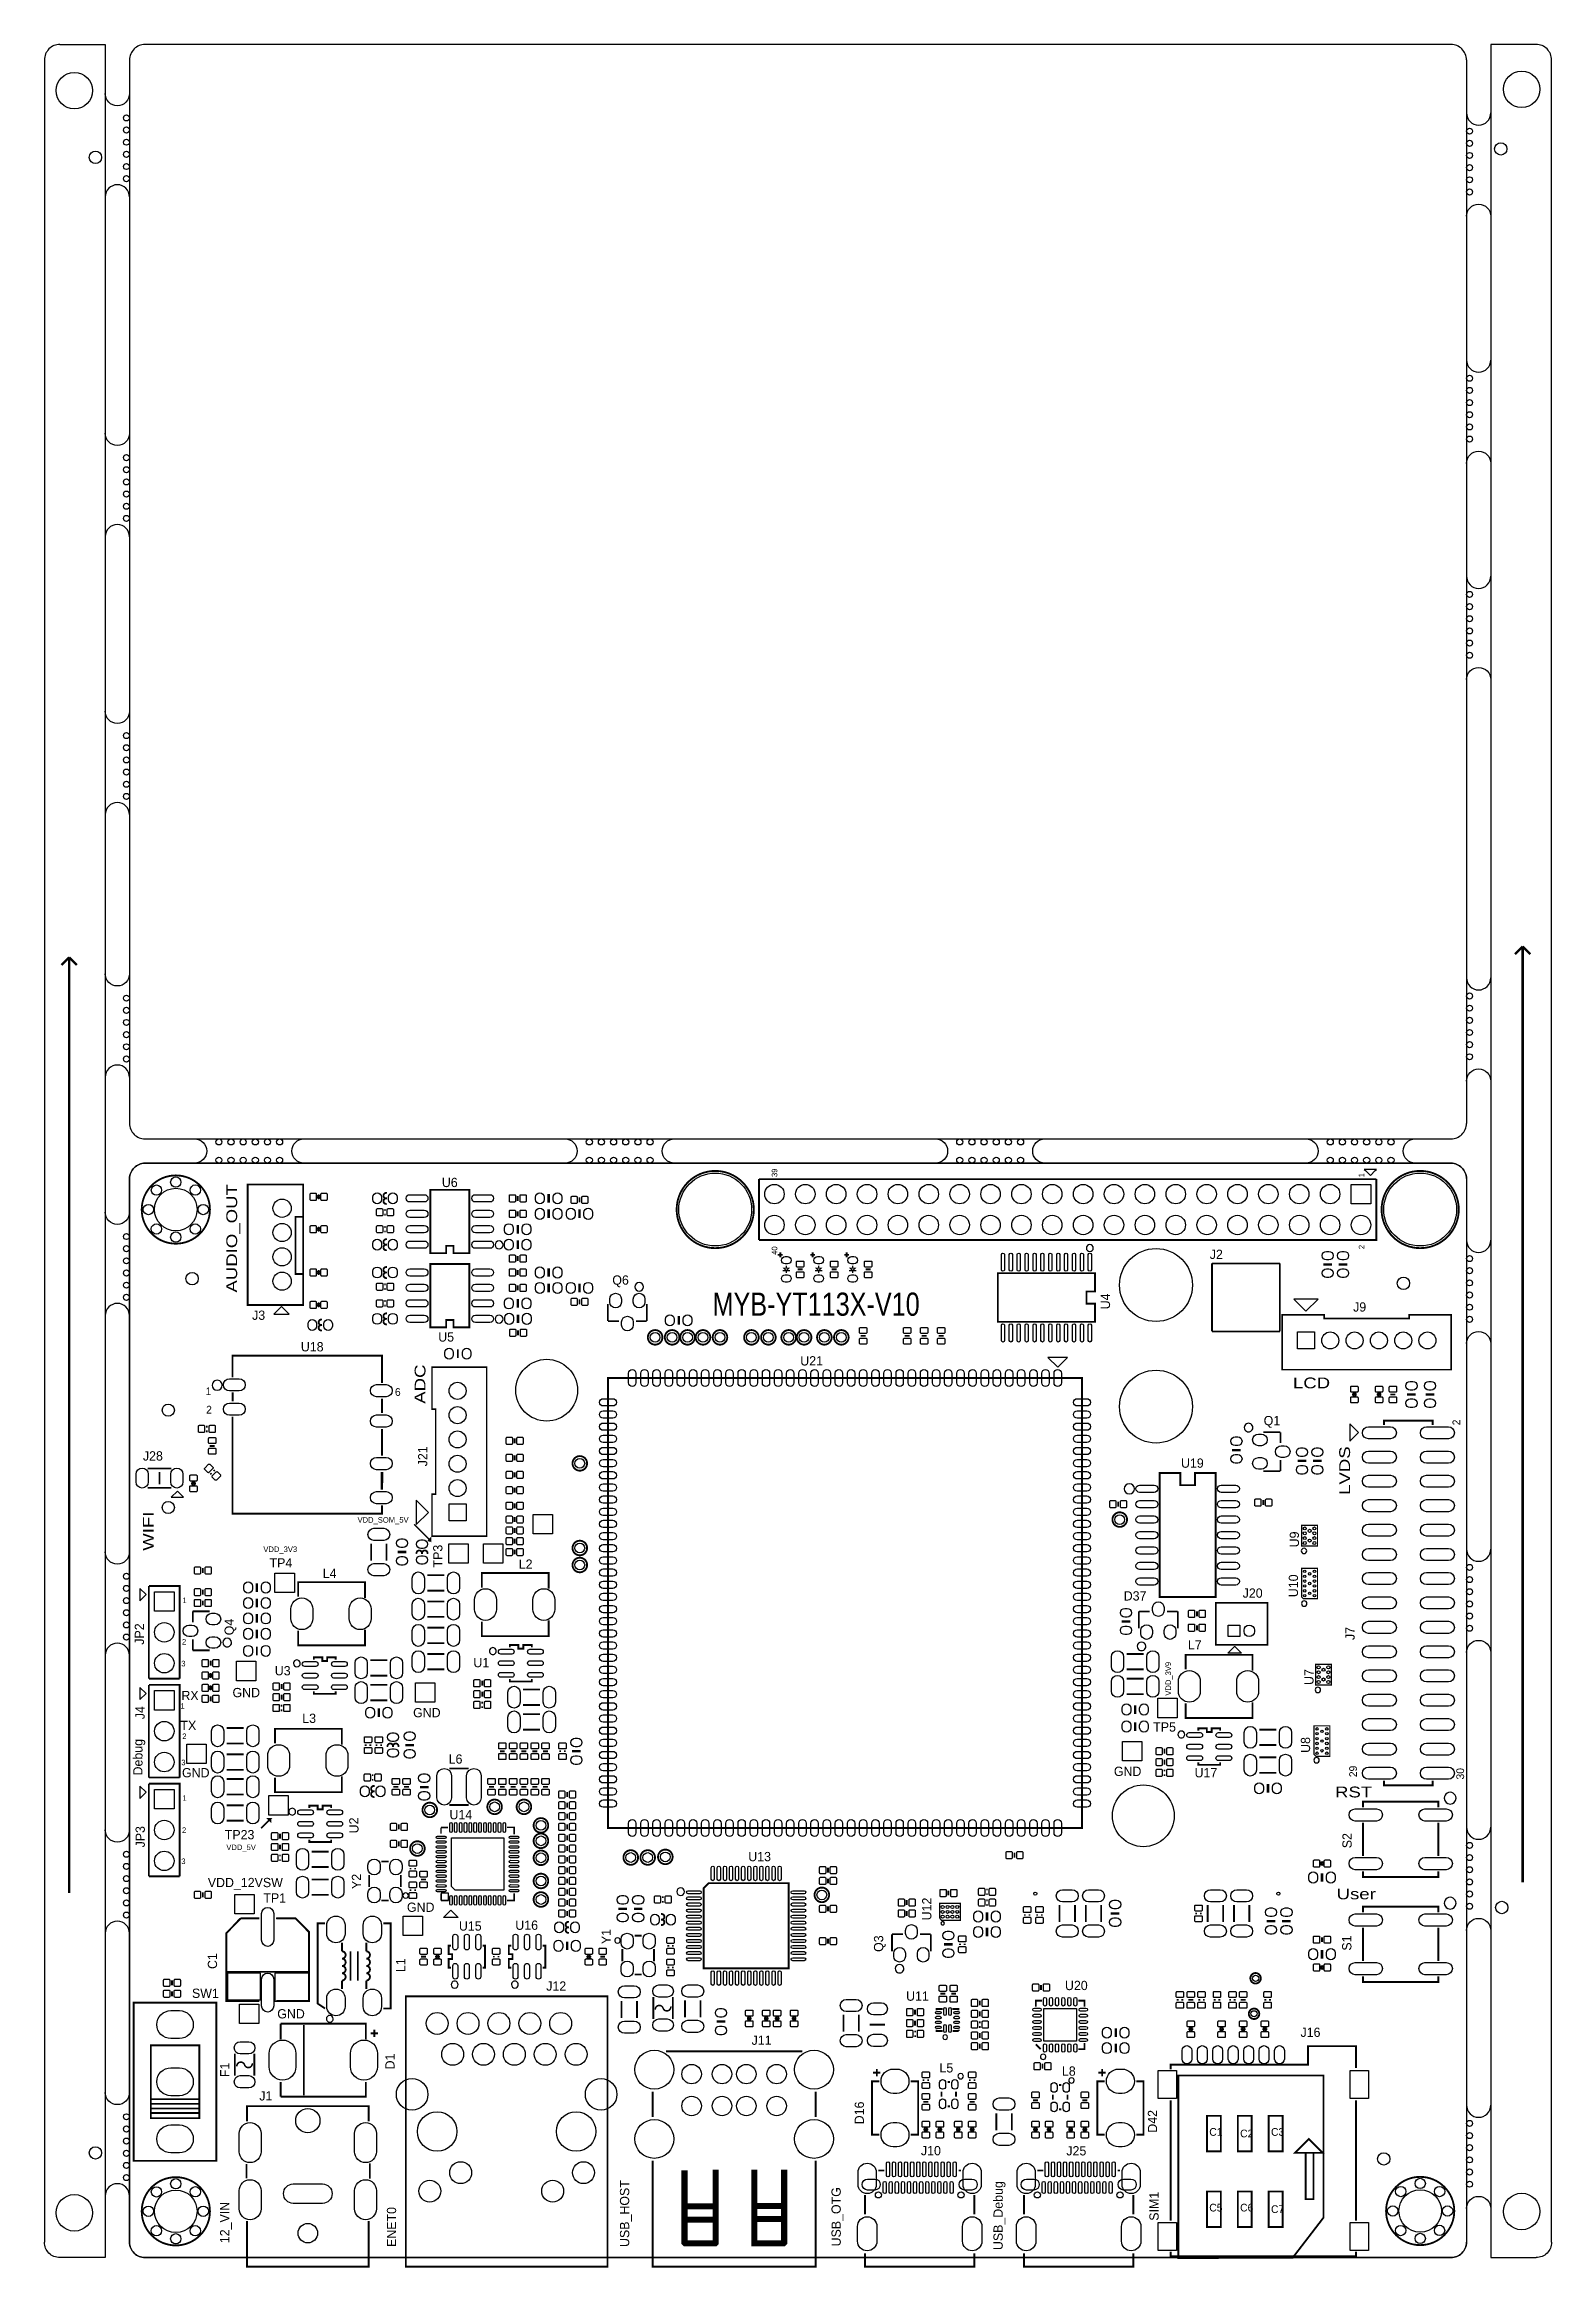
# Model space of a CAD drawing. Extents: x -7 to 117, y -1 to 182.
import ezdxf

# ---------------------------------------------------------------- set-up
doc = ezdxf.new("R2010")
doc.units = 0
for name, color, linetype in [('BG_OUTLINE', 7, 'CONTINUOUS'), ('BG_SILKSCREEN_TOP', 211, 'CONTINUOUS'), ('PG_SILKSCREEN_TOP', 7, 'CONTINUOUS'), ('PIN_TOP', 12, 'CONTINUOUS')]:
    doc.layers.add(name, color=color, linetype=linetype)

msp = doc.modelspace()

# ---------------------------------------------------------------- texts
at = {"layer": 'BG_SILKSCREEN_TOP'}
for s, height, width, p in [('AUDIO_OUT', 0.889, 1.285714, (8.85444, 79.36103)), ('U4', 0.762, 1.000333, (80.67548, 77.98308)), ('ADC', 0.889, 1.285714, (24.34844, 70.21703)), ('J21', 0.762, 1.000333, (24.50592, 65.07353)), ('LVDS', 0.889, 1.285714, (100.42144, 62.72403)), ('WIFI', 0.889, 1.285714, (1.98628, 58.1279)), ('TP3', 0.762, 1.000333, (25.74544, 56.75503)), ('U9', 0.762, 1.000333, (96.22028, 58.40857)), ('U10', 0.762, 1.000333, (96.139, 54.31155)), ('JP2', 0.762, 1.000333, (1.1938, 50.40249)), ('Q4', 0.762, 1.000333, (8.58012, 51.17719)), ('J7', 0.762, 1.000333, (100.80244, 50.78603)), ('VDD_3V9', 0.4572, 1.022222, (85.68944, 46.21403)), ('U7', 0.762, 1.000333, (97.41662, 47.09033)), ('J4', 0.762, 1.000333, (1.2446, 44.2722)), ('Debug', 0.762, 1.000333, (1.0668, 39.6494)), ('U8', 0.762, 1.000333, (97.13468, 41.50741)), ('JP3', 0.762, 1.000333, (1.25984, 33.73247)), ('U2', 0.762, 1.000333, (18.83918, 34.88817)), ('S2', 0.762, 1.000333, (100.55606, 33.66643)), ('Y2', 0.762, 1.000333, (19.05508, 30.31109)), ('U12', 0.762, 1.000333, (65.9765, 27.73553)), ('Y1', 0.762, 1.000333, (39.5986, 25.78354)), ('Q3', 0.762, 1.000333, (62.01156, 25.13965)), ('S1', 0.762, 1.000333, (100.5332, 25.24506)), ('C1', 0.762, 1.000333, (7.20344, 23.73503)), ('L1', 0.762, 1.000333, (22.69744, 23.48103)), ('D1', 0.762, 1.000333, (21.80844, 15.48003)), ('F1', 0.762, 1.000333, (8.21944, 14.84503)), ('D16', 0.762, 1.000333, (60.42406, 10.96391)), ('D42', 0.762, 1.000333, (84.54644, 10.27049)), ('USB_HOST', 0.762, 1.000333, (41.11244, 0.87503)), ('USB_OTG', 0.762, 1.000333, (58.51906, 0.92202)), ('USB_Debug', 0.762, 1.000333, (71.84644, 0.62103)), ('12_VIN', 0.762, 1.000333, (8.21182, 1.18872)), ('ENET0', 0.762, 1.000333, (21.93544, 0.87503)), ('SIM1', 0.762, 1.000333, (84.67344, 3.03403))]:
    msp.add_text(s, height=height, rotation=90, dxfattribs=dict(at, width=width)).set_placement(p)
for s, height, width, p in [('U6', 0.762, 1.000333, (25.69718, 88.03767)), ('J2', 0.762, 1.000333, (88.87714, 82.12455)), ('Q6', 0.762, 1.000333, (39.72306, 80.00873)), ('MYB-YT113X-V10', 1.905, 0.813333, (47.97044, 77.45603)), ('J3', 0.762, 1.000333, (10.0838, 77.11821)), ('J9', 0.762, 1.000333, (100.6729, 77.79639)), ('U18', 0.762, 1.000333, (14.097, 74.52487)), ('U5', 0.762, 1.000333, (25.4, 75.33259)), ('U21', 0.762, 1.000333, (55.18658, 73.36663)), ('LCD', 0.889, 1.285714, (95.72244, 71.48703)), ('Q1', 0.762, 1.000333, (93.31452, 68.45046)), ('J28', 0.762, 1.000333, (1.10236, 65.54978)), ('U19', 0.762, 1.000333, (86.5124, 64.95669)), ('VDD_SOM_5V', 0.4572, 1.022222, (18.76044, 60.43803)), ('VDD_3V3', 0.4572, 1.022222, (11.01344, 58.02503)), ('TP4', 0.762, 1.000333, (11.52144, 56.75503)), ('L2', 0.762, 1.000333, (32.02432, 56.64835)), ('L4', 0.762, 1.000333, (15.89786, 55.88635)), ('J20', 0.762, 1.000333, (91.58732, 54.26837)), ('D37', 0.762, 1.000333, (81.8007, 54.03723)), ('L7', 0.762, 1.000333, (87.0839, 50.01387)), ('U3', 0.762, 1.000333, (11.9507, 47.88281)), ('U1', 0.762, 1.000333, (28.29052, 48.55083)), ('RX', 0.762, 1.000333, (4.2672, 45.847)), ('GND', 0.762, 1.000333, (8.47344, 46.08703)), ('TX', 0.762, 1.000333, (4.191, 43.3832)), ('L3', 0.762, 1.000333, (14.21384, 43.97375)), ('GND', 0.762, 1.000333, (23.33244, 44.43603)), ('TP5', 0.762, 1.000333, (84.2264, 43.2562)), ('GND', 0.762, 1.000333, (4.318, 39.497)), ('L6', 0.762, 1.000333, (26.25852, 40.62095)), ('GND', 0.762, 1.000333, (80.99044, 39.61003)), ('U17', 0.762, 1.000333, (87.63, 39.497)), ('RST', 0.889, 1.285714, (99.187, 37.846)), ('U14', 0.762, 1.000333, (26.32456, 36.04387)), ('TP23', 0.762, 1.000333, (7.83844, 34.40303)), ('VDD_5V', 0.4572, 1.022222, (7.96544, 33.51403)), ('U13', 0.762, 1.000333, (50.90922, 32.59963)), ('VDD_12VSW', 0.762, 1.000333, (6.44144, 30.46603)), ('TP1', 0.762, 1.000333, (11.01344, 29.19603)), ('User', 0.889, 1.285714, (99.314, 29.464)), ('GND', 0.762, 1.000333, (22.82444, 28.43403)), ('U15', 0.762, 1.000333, (27.1018, 26.89225)), ('U16', 0.762, 1.000333, (31.74238, 26.95829)), ('SW1', 0.762, 1.000333, (5.13842, 21.35886)), ('J12', 0.762, 1.000333, (34.28746, 21.95195)), ('U20', 0.762, 1.000333, (76.96454, 22.00021)), ('GND', 0.762, 1.000333, (12.15644, 19.67103)), ('U11', 0.762, 1.000333, (63.8937, 21.12391)), ('J16', 0.762, 1.000333, (96.34474, 18.15211)), ('J11', 0.762, 1.000333, (51.181, 17.49933)), ('L5', 0.762, 1.000333, (66.63944, 15.22603)), ('L8', 0.762, 1.000333, (76.71562, 14.96187)), ('J1', 0.762, 1.000333, (10.67816, 12.92225)), ('J10', 0.762, 1.000333, (65.1129, 8.41502)), ('J25', 0.762, 1.000333, (77.07884, 8.40359))]:
    msp.add_text(s, height=height, dxfattribs=dict(at, width=width)).set_placement(p)
at = {"layer": 'PG_SILKSCREEN_TOP'}
for s, height, width, p in [('39', 0.4572, 1.022222, (53.295804, 88.865202)), ('1', 0.4572, 1.022222, (101.595936, 88.83269)), ('40', 0.4572, 1.022222, (53.295804, 82.465164)), ('2', 0.4572, 1.022222, (101.595936, 82.932524)), ('2', 0.635, 1.0004, (109.4867, 68.44538)), ('29', 0.635, 1.0004, (100.98786, 39.5097)), ('30', 0.635, 1.0004, (109.8042, 39.31666))]:
    msp.add_text(s, height=height, rotation=90, dxfattribs=dict(at, width=width)).set_placement(p)
for s, height, width, p in [('1', 0.635, 1.0004, (6.25856, 70.92442)), ('6', 0.635, 1.0004, (21.837904, 70.86727)), ('2', 0.635, 1.0004, (6.302502, 69.412866)), ('1', 0.4572, 1.022222, (4.361942, 53.821076)), ('2', 0.4572, 1.022222, (4.318, 50.419)), ('3', 0.4572, 1.022222, (4.26212, 48.620934)), ('1', 0.4572, 1.022222, (4.191, 45.1358)), ('2', 0.4572, 1.022222, (4.3434, 42.6466)), ('3', 0.4572, 1.022222, (4.26212, 40.492934)), ('1', 0.4572, 1.022222, (4.361942, 37.565076)), ('2', 0.4572, 1.022222, (4.318, 34.925)), ('3', 0.4572, 1.022222, (4.26212, 32.364934)), ('C1', 0.635, 1.0004, (88.83904, 10.01903)), ('C2', 0.635, 1.0004, (91.37904, 9.89203)), ('C3', 0.635, 1.0004, (93.91904, 10.01903)), ('C5', 0.635, 1.0004, (88.83904, 3.79603)), ('C6', 0.635, 1.0004, (91.37904, 3.79603)), ('C7', 0.635, 1.0004, (93.91904, 3.66903))]:
    msp.add_text(s, height=height, dxfattribs=dict(at, width=width)).set_placement(p)

# ---------------------------------------------------------------- linework, layer by layer
at = {"layer": 'BG_OUTLINE'}
for points in [[(-5.729986, 181.999636, 0.414214), (-6.999986, 180.729636), (-6.999986, 1.27)], [(1.27, 181.999636, 0.414214), (0, 180.729636)], [(110.00105, 180.729636, 0.414214), (108.73105, 181.999636)], [(117.001036, 1.27), (117.001036, 180.729636, 0.414214), (115.731036, 181.999636)], [(0, 177.962306, -0.414214), (-0.999998, 176.962308, -0.414214), (-1.999996, 177.962306)], [(110.00105, 176.369726, 0.414214), (111.001048, 175.369728, 0.414214), (112.001046, 176.369726)], [(0, 169.462196, 0.414214), (-0.999998, 170.462194, 0.414214), (-1.999996, 169.462196)], [(110.00105, 167.869616, -0.414214), (111.001048, 168.869614, -0.414214), (112.001046, 167.869616)], [(110.00105, 156.049726, 0.414214), (111.001048, 155.049728, 0.414214), (112.001046, 156.049726)], [(0, 150.022306, -0.414214), (-0.999998, 149.022308, -0.414214), (-1.999996, 150.022306)], [(110.00105, 147.549616, -0.414214), (111.001048, 148.549614, -0.414214), (112.001046, 147.549616)], [(0, 141.522196, 0.414214), (-0.999998, 142.522194, 0.414214), (-1.999996, 141.522196)], [(110.00105, 138.269726, 0.414214), (111.001048, 137.269728, 0.414214), (112.001046, 138.269726)], [(110.00105, 129.769616, -0.414214), (111.001048, 130.769614, -0.414214), (112.001046, 129.769616)], [(0, 127.162306, -0.414214), (-0.999998, 126.162308, -0.414214), (-1.999996, 127.162306)], [(0, 118.662196, 0.414214), (-0.999998, 119.662194, 0.414214), (-1.999996, 118.662196)], [(0, 105.572306, -0.414214), (-0.999998, 104.572308, -0.414214), (-1.999996, 105.572306)], [(110.00105, 105.249726, 0.414214), (111.001048, 104.249728, 0.414214), (112.001046, 105.249726)], [(0, 97.072196, 0.414214), (-0.999998, 98.072194, 0.414214), (-1.999996, 97.072196)], [(110.00105, 96.749616, -0.414214), (111.001048, 97.749614, -0.414214), (112.001046, 96.749616)], [(0, 93.269816, 0.414214), (1.27, 91.999816), (108.73105, 91.999816, 0.414214), (110.00105, 93.269816)], [(5.350002, 91.999816, -0.414214), (6.35, 90.999818, -0.414214), (5.350002, 89.99982)], [(14.350238, 89.99982, -0.414214), (13.35024, 90.999818, -0.414214), (14.350238, 91.999816)], [(35.830002, 91.999816, -0.414214), (36.83, 90.999818, -0.414214), (35.830002, 89.99982)], [(44.830238, 89.99982, -0.414214), (43.83024, 90.999818, -0.414214), (44.830238, 91.999816)], [(66.310002, 91.999816, -0.414214), (67.31, 90.999818, -0.414214), (66.310002, 89.99982)], [(75.310238, 89.99982, -0.414214), (74.31024, 90.999818, -0.414214), (75.310238, 91.999816)], [(96.790002, 91.999816, -0.414214), (97.79, 90.999818, -0.414214), (96.790002, 89.99982)], [(105.790238, 89.99982, -0.414214), (104.79024, 90.999818, -0.414214), (105.790238, 91.999816)], [(1.27, 89.99982, 0.414214), (0, 88.72982)], [(110.00105, 88.72982, 0.414214), (108.73105, 89.99982)], [(0, 85.97011, -0.414214), (-0.999998, 84.970112, -0.414214), (-1.999996, 85.97011)], [(110.00105, 83.659726, 0.414214), (111.001048, 82.659728, 0.414214), (112.001046, 83.659726)], [(0, 77.47, 0.414214), (-0.999998, 78.469998, 0.414214), (-1.999996, 77.47)], [(110.00105, 75.159616, -0.414214), (111.001048, 76.159614, -0.414214), (112.001046, 75.159616)], [(0, 58.03011, -0.414214), (-0.999998, 57.030112, -0.414214), (-1.999996, 58.03011)], [(110.00105, 58.259726, 0.414214), (111.001048, 57.259728, 0.414214), (112.001046, 58.259726)], [(0, 49.53, 0.414214), (-0.999998, 50.529998, 0.414214), (-1.999996, 49.53)], [(110.00105, 49.759616, -0.414214), (111.001048, 50.759614, -0.414214), (112.001046, 49.759616)], [(0, 35.17011, -0.414214), (-0.999998, 34.170112, -0.414214), (-1.999996, 35.17011)], [(110.00105, 35.399726, 0.414214), (111.001048, 34.399728, 0.414214), (112.001046, 35.399726)], [(0, 26.67, 0.414214), (-0.999998, 27.669998, 0.414214), (-1.999996, 26.67)], [(110.00105, 26.899616, -0.414214), (111.001048, 27.899614, -0.414214), (112.001046, 26.899616)], [(0, 13.58011, -0.414214), (-0.999998, 12.580112, -0.414214), (-1.999996, 13.58011)], [(110.00105, 12.539726, 0.414214), (111.001048, 11.539728, 0.414214), (112.001046, 12.539726)], [(0, 5.08, 0.414214), (-0.999998, 6.079998, 0.414214), (-1.999996, 5.08)], [(110.00105, 4.039616, -0.414214), (111.001048, 5.039614, -0.414214), (112.001046, 4.039616)], [(-5.729986, 0, -0.414214), (-6.999986, 1.27)], [(0, 1.27, 0.414214), (1.27, 0), (108.73105, 0, 0.414214), (110.00105, 1.27)], [(117.001036, 1.27, -0.414214), (115.731036, 0)]]:
    msp.add_lwpolyline(points, format="xyb", dxfattribs=at)
for points in [[(-5.729986, 181.999636), (-1.999996, 181.999636), (-1.999996, 0), (-5.729986, 0)], [(108.73105, 181.999636), (1.27, 181.999636)], [(115.731036, 181.999636), (112.001046, 181.999636), (112.001046, 0), (115.731036, 0)], [(0, 180.729636), (0, 93.269816)], [(110.00105, 180.729636), (110.00105, 93.269816)], [(108.73105, 89.99982), (1.27, 89.99982)], [(0, 88.72982), (0, 1.27)], [(110.00105, 88.72982), (110.00105, 1.27)]]:
    msp.add_lwpolyline(points, dxfattribs=at)
msp.add_lwpolyline([(110.00105, 88.72982), (110.00105, 1.27, -0.414214), (108.73105, 0), (1.27, 0, -0.414214), (0, 1.27), (0, 88.72982, -0.414214), (1.27, 89.99982), (108.73105, 89.99982, -0.414214)], format="xyb", close=True, dxfattribs=at)
at = {"layer": 'BG_SILKSCREEN_TOP'}
for points, const_width in [([(114.626136, 107.82554), (113.991136, 107.19054)], 0.2032), ([(114.623596, 107.82554), (115.258596, 107.19054)], 0.2032), ([(114.626136, 30.87116), (114.626136, 107.82554)], 0.2032), ([(-4.959096, 106.93146), (-5.594096, 106.29646)], 0.2032), ([(-4.961636, 106.93146), (-4.326636, 106.29646)], 0.2032), ([(-4.959096, 29.97708), (-4.959096, 106.93146)], 0.2032), ([(23.4188, 60.2996), (24.765, 58.9534), (24.765, 59.1312), (24.6126, 58.9788), (24.638, 58.9534), (24.765, 58.9534)], 0.127), ([(10.8204, 35.306), (11.6078, 36.0934), (11.3792, 36.0934), (11.6078, 35.8648), (11.6078, 36.068), (11.5824, 36.0934)], 0.127)]:
    msp.add_lwpolyline(points, dxfattribs=dict(at, const_width=const_width))
for points in [[(10.669016, 21.096986), (7.968996, 21.096986), (7.968996, 26.696924), (9.06907, 27.897074), (10.669016, 27.897074)], [(12.069064, 21.096986), (14.769084, 21.096986), (14.769084, 26.696924), (13.66901, 27.897074), (12.069064, 27.897074)], [(14.769084, 23.497032), (7.968996, 23.497032)]]:
    msp.add_lwpolyline(points, dxfattribs=at)
at = {"layer": 'PG_SILKSCREEN_TOP'}
for points, const_width in [([(6.6167, 86.18982, 1), (1.0033, 86.18982, 1), (6.6167, 86.18982)], 0.1524), ([(51.36642, 86.18982, 1), (45.015912, 86.18982, 1), (51.36642, 86.18982)], 0.1524), ([(109.366304, 86.18982, 1), (103.015796, 86.18982, 1), (109.366304, 86.18982)], 0.1524), ([(21.17598, 87.558118), (21.121116, 87.558118, 1.11689), (21.171154, 87.10803)], 0.1524), ([(21.17598, 87.10803), (21.121116, 87.10803, 1.116858), (21.171154, 86.657942)], 0.1524), ([(21.17598, 83.748118), (21.121116, 83.748118, 1.11689), (21.171154, 83.29803)], 0.1524), ([(21.17598, 83.29803), (21.121116, 83.29803, 1.116858), (21.171154, 82.847942)], 0.1524), ([(21.17598, 81.462118), (21.121116, 81.462118, 1.11689), (21.171154, 81.01203)], 0.1524), ([(21.17598, 81.01203), (21.121116, 81.01203, 1.116858), (21.171154, 80.561942)], 0.1524), ([(15.84198, 77.144118), (15.787116, 77.144118, 1.11689), (15.837154, 76.69403)], 0.1524), ([(21.17598, 77.652118), (21.121116, 77.652118, 1.11689), (21.171154, 77.20203)], 0.1524), ([(21.17598, 77.20203), (21.121116, 77.20203, 1.116858), (21.171154, 76.751942)], 0.1524), ([(15.84198, 76.69403), (15.787116, 76.69403, 1.116858), (15.837154, 76.243942)], 0.1524), ([(43.845988, 75.67803, 1), (42.646092, 75.67803, 1), (43.845988, 75.67803)], 0.1524), ([(45.242988, 75.67803, 1), (44.043092, 75.67803, 1), (45.242988, 75.67803)], 0.1524), ([(46.512988, 75.67803, 1), (45.313092, 75.67803, 1), (46.512988, 75.67803)], 0.1524), ([(47.782988, 75.67803, 1), (46.583092, 75.67803, 1), (47.782988, 75.67803)], 0.1524), ([(49.179988, 75.67803, 1), (47.980092, 75.67803, 1), (49.179988, 75.67803)], 0.1524), ([(51.768248, 75.67803, 1), (50.568352, 75.67803, 1), (51.768248, 75.67803)], 0.1524), ([(53.165248, 75.67803, 1), (51.965352, 75.67803, 1), (53.165248, 75.67803)], 0.1524), ([(54.831996, 75.67803, 1), (53.6321, 75.67803, 1), (54.831996, 75.67803)], 0.1524), ([(56.101996, 75.67803, 1), (54.9021, 75.67803, 1), (56.101996, 75.67803)], 0.1524), ([(57.76849, 75.67803, 1), (56.568594, 75.67803, 1), (57.76849, 75.67803)], 0.1524), ([(59.16549, 75.67803, 1), (57.965594, 75.67803, 1), (59.16549, 75.67803)], 0.1524), ([(37.648388, 65.31483, 1), (36.448492, 65.31483, 1), (37.648388, 65.31483)], 0.1524), ([(82.072988, 60.69203, 1), (80.873092, 60.69203, 1), (82.072988, 60.69203)], 0.1524), ([(37.648388, 58.35523, 1), (36.448492, 58.35523, 1), (37.648388, 58.35523)], 0.1524), ([(24.06904, 57.87009), (24.06904, 57.924954, 1.116858), (23.618952, 57.874916)], 0.1524), ([(24.519128, 57.87009), (24.519128, 57.924954, 1.11689), (24.06904, 57.874916)], 0.1524), ([(37.648388, 56.95823, 1), (36.448492, 56.95823, 1), (37.648388, 56.95823)], 0.1524), ([(21.68144, 41.99509), (21.68144, 42.049954, 1.116858), (21.231352, 41.999916)], 0.1524), ([(22.131528, 41.99509), (22.131528, 42.049954, 1.11689), (21.68144, 41.999916)], 0.1524), ([(20.15998, 38.790118), (20.105116, 38.790118, 1.11689), (20.155154, 38.34003)], 0.1524), ([(20.15998, 38.34003), (20.105116, 38.34003, 1.116858), (20.155154, 37.889942)], 0.1524), ([(25.303988, 36.81603, 1), (24.104092, 36.81603, 1), (25.303988, 36.81603)], 0.1524), ([(30.637988, 37.07003, 1), (29.438092, 37.07003, 1), (30.637988, 37.07003)], 0.1524), ([(33.050988, 37.07003, 1), (31.851092, 37.07003, 1), (33.050988, 37.07003)], 0.1524), ([(34.447988, 35.54603, 1), (33.248092, 35.54603, 1), (34.447988, 35.54603)], 0.1524), ([(34.447988, 34.27603, 1), (33.248092, 34.27603, 1), (34.447988, 34.27603)], 0.1524), ([(24.287988, 33.64103, 1), (23.088092, 33.64103, 1), (24.287988, 33.64103)], 0.1524), ([(34.447988, 32.87903, 1), (33.248092, 32.87903, 1), (34.447988, 32.87903)], 0.1524), ([(41.839388, 32.90443, 1), (40.639492, 32.90443, 1), (41.839388, 32.90443)], 0.1524), ([(43.236388, 32.90443, 1), (42.036492, 32.90443, 1), (43.236388, 32.90443)], 0.1524), ([(44.684188, 32.95523, 1), (43.484292, 32.95523, 1), (44.684188, 32.95523)], 0.1524), ([(34.447988, 30.97403, 1), (33.248092, 30.97403, 1), (34.447988, 30.97403)], 0.1524), ([(34.447988, 29.45003, 1), (33.248092, 29.45003, 1), (34.447988, 29.45003)], 0.1524), ([(57.561988, 29.83103, 1), (56.362092, 29.83103, 1), (57.561988, 29.83103)], 0.1524), ([(36.16198, 27.614118), (36.107116, 27.614118, 1.11689), (36.157154, 27.16403)], 0.1524), ([(43.7261, 27.79903), (43.780964, 27.79903, 1.116858), (43.730926, 28.249118)], 0.1524), ([(43.7261, 27.348942), (43.780964, 27.348942, 1.11689), (43.730926, 27.79903)], 0.1524), ([(17.481042, 24.588978, 0.999993), (17.481042, 25.188926), (17.481042, 25.88895)], 0.1524), ([(19.481038, 24.588978, 1.000007), (19.481038, 25.188926), (19.481038, 25.88895)], 0.1524), ([(36.16198, 27.16403), (36.107116, 27.16403, 1.116858), (36.157154, 26.713942)], 0.1524), ([(17.481042, 24.588978, -0.999993), (17.481042, 23.98903)], 0.1524), ([(17.481042, 23.98903, -0.999993), (17.481042, 23.389082)], 0.1524), ([(19.481038, 24.588978, -1.000007), (19.481038, 23.98903)], 0.1524), ([(19.481038, 23.98903, -1.000007), (19.481038, 23.389082)], 0.1524), ([(17.481042, 23.389082, -0.999993), (17.481042, 22.789134), (17.481042, 22.08911)], 0.1524), ([(19.481038, 23.389082, -1.000007), (19.481038, 22.789134), (19.481038, 22.08911)], 0.1524), ([(93.079062, 22.97303, 1), (92.219018, 22.97303, 1), (93.079062, 22.97303)], 0.1524), ([(44.53128, 20.65147, -0.920255), (43.89628, 20.52447, 0.866233), (43.26128, 20.39747)], 0.127), ([(92.952062, 20.05203, 1), (92.092018, 20.05203, 1), (92.952062, 20.05203)], 0.1524), ([(10.09904, 15.98803, -0.920255), (9.46404, 15.86103, 0.866233), (8.82904, 15.73403)], 0.127), ([(6.6167, 3.81, 1), (1.0033, 3.81, 1), (6.6167, 3.81)], 0.1524), ([(108.99775, 3.8354, 1), (103.38435, 3.8354, 1), (108.99775, 3.8354)], 0.1524)]:
    msp.add_lwpolyline(points, format="xyb", dxfattribs=dict(at, const_width=const_width))
for points, const_width in [([(9.71804, 78.34503), (9.71804, 88.25103), (14.29004, 88.25103), (14.29004, 78.34503), (9.71804, 78.34503)], 0.1524), ([(27.954986, 82.606134), (26.655014, 82.606134), (26.655014, 83.206082), (26.055066, 83.206082), (26.055066, 82.606134), (24.755094, 82.606134), (24.755094, 87.806022), (27.954986, 87.806022), (27.954986, 82.606134)], 0.1524), ([(102.591108, 88.689942), (102.591108, 83.689698), (51.791108, 83.689698)], 0.1524), ([(51.791108, 83.689698), (51.791108, 88.689942)], 0.1524), ([(51.791108, 88.689942), (102.591108, 88.689942)], 0.1524), ([(15.56004, 87.035132), (15.56004, 87.434928)], 0.130048), ([(21.08454, 86.15553), (20.95754, 86.15553)], 0.1524), ([(31.94304, 87.31123), (31.94304, 86.90483)], 0.1524), ([(31.94304, 86.04123), (31.94304, 85.63483)], 0.1524), ([(34.48304, 87.46363), (34.48304, 86.75243)], 0.2032), ([(34.48304, 86.19363), (34.48304, 85.48243)], 0.2032), ([(37.02304, 85.48243), (37.02304, 86.19363)], 0.2032), ([(37.02304, 87.18423), (37.02304, 86.77783)], 0.1524), ([(14.29004, 80.88503), (13.65504, 80.88503), (13.65504, 85.58403), (14.29004, 85.58403)], 0.1524), ([(15.56004, 84.368132), (15.56004, 84.767928)], 0.130048), ([(20.95754, 85.77453), (21.08454, 85.77453)], 0.1524), ([(21.08454, 84.75853), (20.95754, 84.75853)], 0.1524), ([(20.95754, 84.37753), (21.08454, 84.37753)], 0.1524), ([(31.94304, 84.21243), (31.94304, 84.92363)], 0.2032), ([(31.94304, 82.94243), (31.94304, 83.65363)], 0.2032), ([(31.94304, 82.35823), (31.94304, 81.95183)], 0.1524), ([(53.741066, 82.465926), (53.341016, 82.465926)], 0.1524), ([(53.541168, 82.666078), (53.541168, 82.266028)], 0.1524), ([(56.408066, 82.465926), (56.008016, 82.465926)], 0.1524), ([(56.208168, 82.666078), (56.208168, 82.266028)], 0.1524), ([(59.202066, 82.465926), (58.802016, 82.465926)], 0.1524), ([(59.002168, 82.666078), (59.002168, 82.266028)], 0.1524), ([(15.56004, 80.812132), (15.56004, 81.211928)], 0.130048), ([(27.954986, 76.510134), (26.655014, 76.510134), (26.655014, 77.110082), (26.055066, 77.110082), (26.055066, 76.510134), (24.755094, 76.510134), (24.755094, 81.710022), (27.954986, 81.710022), (27.954986, 76.510134)], 0.1524), ([(31.94304, 81.21523), (31.94304, 80.80883)], 0.1524), ([(34.48304, 81.36763), (34.48304, 80.65643)], 0.2032), ([(54.341014, 81.165954), (53.741066, 81.165954)], 0.100076), ([(54.240938, 81.366106), (53.841142, 81.366106), (54.04104, 81.165954), (54.240938, 81.366106)], 0.100076), ([(54.04104, 81.366106), (54.04104, 81.566004)], 0.100076), ([(54.04104, 81.165954), (54.04104, 80.966056)], 0.100076), ([(55.38724, 81.26603), (54.98084, 81.26603)], 0.1524), ([(57.008014, 81.165954), (56.408066, 81.165954)], 0.100076), ([(56.907938, 81.366106), (56.508142, 81.366106), (56.70804, 81.165954), (56.907938, 81.366106)], 0.100076), ([(56.70804, 81.366106), (56.70804, 81.566004)], 0.100076), ([(56.70804, 81.165954), (56.70804, 80.966056)], 0.100076), ([(58.18124, 81.26603), (57.77484, 81.26603)], 0.1524), ([(59.802014, 81.165954), (59.202066, 81.165954)], 0.100076), ([(59.701938, 81.366106), (59.302142, 81.366106), (59.50204, 81.165954), (59.701938, 81.366106)], 0.100076), ([(59.50204, 81.366106), (59.50204, 81.566004)], 0.100076), ([(59.50204, 81.165954), (59.50204, 80.966056)], 0.100076), ([(60.97524, 81.26603), (60.56884, 81.26603)], 0.1524), ([(79.436214, 80.954626), (71.43623, 80.954626), (71.43623, 76.954634), (79.436214, 76.954634), (79.436214, 78.454504), (78.73619, 78.454504), (78.73619, 79.454756), (79.436214, 79.454756), (79.436214, 80.954626)], 0.1524), ([(94.64548, 81.75244), (89.05748, 81.75244)], 0.1524), ([(89.05748, 81.75244), (89.05748, 76.16444)], 0.1524), ([(94.64548, 76.16444), (94.64548, 81.75244)], 0.1524), ([(98.222308, 81.67243), (98.933508, 81.67243)], 0.2032), ([(99.492308, 81.67243), (100.203508, 81.67243)], 0.2032), ([(21.08454, 80.03413), (20.95754, 80.03413)], 0.1524), ([(20.95754, 79.65313), (21.08454, 79.65313)], 0.1524), ([(21.08454, 78.66253), (20.95754, 78.66253)], 0.1524), ([(31.94304, 78.11643), (31.94304, 78.82763)], 0.2032), ([(31.94304, 79.94523), (31.94304, 79.53883)], 0.1524), ([(34.48304, 80.09763), (34.48304, 79.38643)], 0.2032), ([(37.02304, 79.38643), (37.02304, 80.09763)], 0.2032), ([(37.02304, 78.80223), (37.02304, 78.39583)], 0.1524), ([(15.56004, 78.145132), (15.56004, 78.544928)], 0.130048), ([(20.95754, 78.28153), (21.08454, 78.28153)], 0.1524), ([(31.96844, 76.84643), (31.96844, 77.55763)], 0.2032), ([(39.360094, 77.010006), (39.360094, 78.410054)], 0.1524), ([(40.260016, 77.010006), (39.360094, 77.010006)], 0.1524), ([(42.559986, 77.010006), (41.660064, 77.010006)], 0.1524), ([(42.559986, 78.410054), (42.559986, 77.010006)], 0.1524), ([(45.188886, 77.43063), (45.188886, 76.71943)], 0.2032), ([(94.843092, 73.023984), (108.742988, 73.023984), (108.742988, 77.524102), (105.29316, 77.524102), (105.29316, 77.224128), (98.29292, 77.224128), (98.29292, 77.524102), (94.843092, 77.524102), (94.843092, 73.023984)], 0.127), ([(31.96844, 76.26223), (31.96844, 75.85583)], 0.1524), ([(60.570364, 75.80503), (60.163964, 75.80503)], 0.1524), ([(64.189356, 75.80503), (63.782956, 75.80503)], 0.1524), ([(65.586356, 75.80503), (65.179956, 75.80503)], 0.1524), ([(66.983356, 75.80503), (66.576956, 75.80503)], 0.1524), ([(89.05748, 76.16444), (94.64548, 76.16444)], 0.1524), ([(8.470646, 72.394318), (8.471154, 74.177144), (20.771104, 74.177144), (20.771358, 71.929244)], 0.1524), ([(29.390086, 59.330082), (29.390086, 73.229978), (24.889968, 73.229978), (24.889968, 69.78015), (25.189942, 69.78015), (25.189942, 62.77991), (24.889968, 62.77991), (24.889968, 59.330082), (29.390086, 59.330082)], 0.127), ([(27.01544, 74.68743), (27.01544, 73.97623)], 0.1524), ([(78.367128, 72.33412), (78.367128, 35.33394), (39.366952, 35.33394), (39.366952, 72.33412), (78.367128, 72.33412)], 0.1524), ([(8.485124, 70.416928), (8.485124, 71.15048)], 0.1524), ([(20.766532, 70.64756), (20.766532, 69.460872)], 0.1524), ([(100.577142, 70.97903), (100.976938, 70.97903)], 0.130048), ([(102.609142, 70.97903), (103.008938, 70.97903)], 0.130048), ([(104.15524, 70.97903), (103.74884, 70.97903)], 0.1524), ([(105.12044, 70.97903), (105.83164, 70.97903)], 0.2032), ([(106.64444, 70.97903), (107.35564, 70.97903)], 0.2032), ([(6.430772, 68.3387), (6.303772, 68.3387)], 0.1524), ([(6.303772, 67.9577), (6.430772, 67.9577)], 0.1524), ([(20.77085, 61.86043), (20.771104, 61.176916), (8.471154, 61.176916), (8.477758, 69.144896)], 0.1524), ([(20.775422, 68.155312), (20.775422, 65.942972)], 0.1524), ([(93.295216, 67.879976), (94.695264, 67.879976)], 0.1524), ([(94.695264, 67.879976), (94.695264, 66.980054)], 0.1524), ([(107.222036, 68.463922), (107.222036, 68.834), (103.222044, 68.834), (103.222044, 68.463922)], 0.1524), ([(6.604, 66.7512), (7.0104, 66.7512)], 0.1524), ([(31.68904, 67.37223), (31.68904, 66.96583)], 0.1524), ([(31.68904, 65.97523), (31.68904, 65.56883)], 0.1524), ([(91.42984, 66.40703), (90.71864, 66.40703)], 0.2032), ([(1.50368, 64.89954), (3.433826, 64.89954)], 0.151892), ([(2.4638, 63.6016), (2.4638, 64.619632)], 0.151892), ([(6.653022, 64.502284), (6.742684, 64.412622)], 0.1524), ([(7.012178, 64.682116), (6.922516, 64.771778)], 0.1524), ([(20.77085, 64.61379), (20.766024, 63.16599)], 0.2032), ([(31.68904, 64.57823), (31.68904, 64.17183)], 0.1524), ([(89.36101, 64.522096), (89.36101, 54.321964), (84.76107, 54.321964), (84.76107, 64.522096), (86.461092, 64.522096), (86.461092, 63.522098), (87.660988, 63.522098), (87.660988, 64.522096), (89.36101, 64.522096)], 0.1524), ([(94.695264, 64.680084), (93.295216, 64.680084)], 0.1524), ([(94.695264, 65.580006), (94.695264, 64.680084)], 0.1524), ([(96.10344, 65.51803), (96.81464, 65.51803)], 0.2032), ([(97.37344, 65.51803), (98.08464, 65.51803)], 0.2032), ([(1.493774, 63.3095), (3.433826, 63.3095)], 0.151892), ([(5.057902, 63.669672), (5.457698, 63.669672)], 0.130048), ([(31.68904, 63.30823), (31.68904, 62.90183)], 0.1524), ([(81.34604, 61.75883), (81.34604, 62.16523)], 0.1524), ([(93.28404, 62.29223), (93.28404, 61.88583)], 0.1524), ([(31.68904, 62.03823), (31.68904, 61.63183)], 0.1524), ([(31.68904, 60.48883), (31.68904, 60.89523)], 0.1524), ([(19.87804, 58.72353), (19.87804, 57.32653)], 0.1524), ([(21.14804, 58.72353), (21.14804, 57.32653)], 0.1524), ([(31.68904, 60.00623), (31.68904, 59.59983)], 0.1524), ([(31.68904, 58.71083), (31.68904, 59.11723)], 0.1524), ([(96.444054, 60.216288), (97.744026, 60.216288), (97.744026, 58.51652), (96.444054, 58.51652), (96.444054, 60.216288), (96.494092, 60.216288)], 0.100076), ([(6.03504, 56.29783), (6.03504, 56.70423)], 0.1524), ([(22.06244, 58.02503), (22.77364, 58.02503)], 0.2032), ([(31.68904, 57.82183), (31.68904, 58.22823)], 0.1524), ([(96.444054, 54.334156), (96.444054, 56.684164), (97.744026, 56.684164), (97.744026, 54.184296), (96.593914, 54.184296), (96.444054, 54.334156)], 0.100076), ([(1.59004, 55.23103), (4.13004, 55.23103), (4.13004, 47.61103)], 0.1524), ([(1.59004, 47.61103), (1.59004, 55.23103)], 0.1524), ([(6.03504, 54.51983), (6.03504, 54.92623)], 0.1524), ([(10.48004, 55.45963), (10.48004, 54.74843)], 0.2032), ([(19.376136, 54.245002), (19.376136, 55.544974), (13.87602, 55.544974), (13.87602, 54.345078)], 0.1524), ([(25.91054, 56.12003), (24.51354, 56.12003)], 0.1524), ([(25.91054, 54.85003), (24.51354, 54.85003)], 0.1524), ([(34.489136, 55.007002), (34.489136, 56.306974), (28.98902, 56.306974), (28.98902, 55.107078)], 0.1524), ([(5.208016, 53.147976), (6.608064, 53.147976)], 0.1524), ([(5.208016, 52.248054), (5.208016, 53.147976)], 0.1524), ([(6.03504, 53.63083), (6.03504, 54.03723)], 0.1524), ([(10.48004, 54.18963), (10.48004, 53.47843)], 0.2032), ([(10.48004, 52.91963), (10.48004, 52.20843)], 0.2032), ([(25.91054, 53.96103), (24.51354, 53.96103)], 0.1524), ([(83.048094, 53.137054), (83.948016, 53.137054)], 0.1524), ([(83.048094, 51.737006), (83.048094, 53.137054)], 0.1524), ([(85.348064, 53.137054), (86.247986, 53.137054)], 0.1524), ([(86.247986, 53.137054), (86.247986, 51.737006)], 0.1524), ([(87.82304, 52.74183), (87.82304, 53.14823)], 0.1524), ([(93.631004, 50.397918), (93.631004, 53.848), (89.381076, 53.848), (89.381076, 50.397918), (93.631004, 50.397918)], 0.1524), ([(10.48004, 51.64963), (10.48004, 50.93843)], 0.2032), ([(13.87602, 51.544982), (13.87602, 50.345086), (19.376136, 50.345086), (19.376136, 51.645058)], 0.1524), ([(25.91054, 52.69103), (24.51354, 52.69103)], 0.1524), ([(25.91054, 51.80203), (24.51354, 51.80203)], 0.1524), ([(28.98902, 52.306982), (28.98902, 51.107086), (34.489136, 51.107086), (34.489136, 52.407058)], 0.1524), ([(81.62544, 52.31003), (82.33664, 52.31003)], 0.2032), ([(87.82304, 51.59883), (87.82304, 52.00523)], 0.1524), ([(5.208016, 49.948084), (5.208016, 50.848006)], 0.1524), ([(6.608064, 49.948084), (5.208016, 49.948084)], 0.1524), ([(10.48004, 50.25263), (10.48004, 49.54143)], 0.1524), ([(15.168118, 49.165002), (15.168118, 49.365154), (15.868142, 49.365154), (15.868142, 49.064926), (16.267938, 49.064926), (16.267938, 49.365154), (16.967962, 49.365154), (16.967962, 49.165002)], 0.1524), ([(25.91054, 50.53203), (24.51354, 50.53203)], 0.1524), ([(25.91054, 49.64303), (24.51354, 49.64303)], 0.1524), ([(31.297118, 50.181002), (31.297118, 50.381154), (31.997142, 50.381154), (31.997142, 50.080926), (32.396938, 50.080926), (32.396938, 50.381154), (33.096962, 50.381154), (33.096962, 50.181002)], 0.1524), ([(83.44154, 49.64303), (82.04454, 49.64303)], 0.1524), ([(92.401136, 48.276002), (92.401136, 49.575974), (86.90102, 49.575974), (86.90102, 48.376078)], 0.1524), ([(4.13004, 47.61103), (1.59004, 47.61103)], 0.1524), ([(6.67004, 49.08423), (6.67004, 48.67783)], 0.1524), ([(6.67004, 47.665132), (6.67004, 48.064928)], 0.130048), ([(19.81454, 49.13503), (21.21154, 49.13503)], 0.1524), ([(19.81454, 47.86503), (21.21154, 47.86503)], 0.1524), ([(25.91054, 48.37303), (24.51354, 48.37303)], 0.1524), ([(31.297118, 47.581058), (31.297118, 47.380906), (33.096962, 47.380906), (33.096962, 47.581058)], 0.1524), ([(83.44154, 48.37303), (82.04454, 48.37303)], 0.1524), ([(83.44154, 47.61103), (82.04454, 47.61103)], 0.1524), ([(97.587054, 48.791114), (98.887026, 48.791114), (98.887026, 47.091346), (97.587054, 47.091346), (97.587054, 48.791114), (97.637092, 48.791114)], 0.100076), ([(1.59004, 47.10303), (4.13004, 47.10303), (4.13004, 39.48303)], 0.1524), ([(1.59004, 39.48303), (1.59004, 47.10303)], 0.1524), ([(6.67004, 46.16323), (6.67004, 45.75683)], 0.1524), ([(6.67004, 46.649132), (6.67004, 47.048928)], 0.130048), ([(12.51204, 47.17923), (12.51204, 46.77283)], 0.1524), ([(12.51204, 45.88383), (12.51204, 46.29023)], 0.1524), ([(15.168118, 46.565058), (15.168118, 46.364906), (16.967962, 46.364906), (16.967962, 46.565058)], 0.1524), ([(19.81454, 47.10303), (21.21154, 47.10303)], 0.1524), ([(19.81454, 45.83303), (21.21154, 45.83303)], 0.1524), ([(29.08554, 45.64253), (28.95854, 45.64253)], 0.1524), ([(29.02204, 47.43323), (29.02204, 47.02683)], 0.1524), ([(29.02204, 46.13783), (29.02204, 46.54423)], 0.1524), ([(33.78454, 46.72203), (32.38754, 46.72203)], 0.1524), ([(83.44154, 46.34103), (82.04454, 46.34103)], 0.1524), ([(86.90102, 45.575982), (86.90102, 44.376086), (92.401136, 44.376086), (92.401136, 45.676058)], 0.1524), ([(12.57554, 45.38853), (12.44854, 45.38853)], 0.1524), ([(12.44854, 45.00753), (12.57554, 45.00753)], 0.1524), ([(20.51304, 44.46143), (20.51304, 45.17263)], 0.2032), ([(28.95854, 45.26153), (29.08554, 45.26153)], 0.1524), ([(33.78454, 45.45203), (32.38754, 45.45203)], 0.1524), ([(33.78454, 44.69003), (32.38754, 44.69003)], 0.1524), ([(82.74304, 45.42663), (82.74304, 44.71543)], 0.2032), ([(82.74304, 44.02963), (82.74304, 43.31843)], 0.2032), ([(9.40054, 43.54703), (8.00354, 43.54703)], 0.1524), ([(9.40054, 42.27703), (8.00354, 42.27703)], 0.1524), ([(17.471136, 42.180002), (17.471136, 43.479974), (11.97102, 43.479974), (11.97102, 42.280078)], 0.1524), ([(19.43354, 42.21353), (19.43354, 42.08653)], 0.1524), ([(19.81454, 42.08653), (19.81454, 42.21353)], 0.1524), ([(20.32254, 42.21353), (20.32254, 42.08653)], 0.1524), ([(20.70354, 42.08653), (20.70354, 42.21353)], 0.1524), ([(23.40864, 42.15003), (22.69744, 42.15003)], 0.2032), ([(33.78454, 43.42003), (32.38754, 43.42003)], 0.1524), ([(87.939118, 43.323002), (87.939118, 43.523154), (88.639142, 43.523154), (88.639142, 43.222926), (89.038938, 43.222926), (89.038938, 43.523154), (89.738962, 43.523154), (89.738962, 43.323002)], 0.1524), ([(92.96654, 43.42003), (94.36354, 43.42003)], 0.1524), ([(92.96654, 42.15003), (94.36354, 42.15003)], 0.1524), ([(97.460054, 41.380156), (97.460054, 43.730164), (98.760026, 43.730164), (98.760026, 41.230296), (97.609914, 41.230296), (97.460054, 41.380156)], 0.100076), ([(9.40054, 41.38803), (8.00354, 41.38803)], 0.1524), ([(27.91714, 40.221154), (26.31694, 40.221154)], 0.1524), ([(30.87624, 41.64203), (30.46984, 41.64203)], 0.1524), ([(31.76524, 41.64203), (31.35884, 41.64203)], 0.1524), ([(32.65424, 41.64203), (32.24784, 41.64203)], 0.1524), ([(33.54324, 41.64203), (33.13684, 41.64203)], 0.1524), ([(34.43224, 41.64203), (34.02584, 41.64203)], 0.1524), ([(35.43554, 41.70553), (35.43554, 41.57853)], 0.1524), ([(35.81654, 41.57853), (35.81654, 41.70553)], 0.1524), ([(36.41344, 41.64203), (37.12464, 41.64203)], 0.2032), ([(85.15604, 41.84523), (85.15604, 41.43883)], 0.1524), ([(85.15604, 40.54983), (85.15604, 40.95623)], 0.1524), ([(87.939118, 40.723058), (87.939118, 40.522906), (89.738962, 40.522906), (89.738962, 40.723058)], 0.1524), ([(92.96654, 41.13403), (94.36354, 41.13403)], 0.1524), ([(4.13004, 39.48303), (1.59004, 39.48303)], 0.1524), ([(1.59004, 38.97503), (4.13004, 38.97503), (4.13004, 31.35503)], 0.1524), ([(1.59004, 31.35503), (1.59004, 38.97503)], 0.1524), ([(9.40054, 40.11803), (8.00354, 40.11803)], 0.1524), ([(9.40054, 39.35603), (8.00354, 39.35603)], 0.1524), ([(11.97102, 39.479982), (11.97102, 38.280086), (17.471136, 38.280086), (17.471136, 39.580058)], 0.1524), ([(20.06854, 39.67353), (19.94154, 39.67353)], 0.1524), ([(19.94154, 39.29253), (20.06854, 39.29253)], 0.1524), ([(22.11324, 38.72103), (21.70684, 38.72103)], 0.1524), ([(23.00224, 38.72103), (22.59584, 38.72103)], 0.1524), ([(24.60244, 38.69563), (23.89124, 38.69563)], 0.2032), ([(29.98724, 38.72103), (29.58084, 38.72103)], 0.1524), ([(30.87624, 38.72103), (30.46984, 38.72103)], 0.1524), ([(31.76524, 38.72103), (31.35884, 38.72103)], 0.1524), ([(32.65424, 38.72103), (32.24784, 38.72103)], 0.1524), ([(33.54324, 38.72103), (33.13684, 38.72103)], 0.1524), ([(34.43224, 38.72103), (34.02584, 38.72103)], 0.1524), ([(85.21954, 40.05453), (85.09254, 40.05453)], 0.1524), ([(85.09254, 39.67353), (85.21954, 39.67353)], 0.1524), ([(92.96654, 39.86403), (94.36354, 39.86403)], 0.1524), ([(93.66504, 38.23843), (93.66504, 38.94963)], 0.2032), ([(107.222036, 39.214044), (107.222036, 38.83406), (103.222044, 38.83406), (103.222044, 39.214044)], 0.1524), ([(9.40054, 38.08603), (8.00354, 38.08603)], 0.1524), ([(9.40054, 37.19703), (8.00354, 37.19703)], 0.1524), ([(14.787118, 36.973002), (14.787118, 37.173154), (15.487142, 37.173154), (15.487142, 36.872926), (15.886938, 36.872926), (15.886938, 37.173154), (16.586962, 37.173154), (16.586962, 36.973002)], 0.1524), ([(27.91714, 37.220906), (26.31694, 37.220906)], 0.1524), ([(36.00704, 38.28923), (36.00704, 37.88283)], 0.1524), ([(36.00704, 36.99383), (36.00704, 37.40023)], 0.1524), ([(36.00704, 36.10483), (36.00704, 36.51123)], 0.1524), ([(101.48697, 37.032946), (101.48697, 37.5031), (107.68711, 37.5031), (107.68711, 37.032946)], 0.1524), ([(9.40054, 35.92703), (8.00354, 35.92703)], 0.1524), ([(12.38504, 34.86023), (12.38504, 34.45383)], 0.1524), ([(22.16404, 35.62223), (22.16404, 35.21583)], 0.1524), ([(25.63114, 34.851086), (25.63114, 35.361118)], 0.124968), ([(25.641046, 35.371024), (26.211022, 35.371024)], 0.124968), ([(31.071058, 35.38093), (31.65094, 35.38093), (31.65094, 34.801048)], 0.124968), ([(36.00704, 35.21583), (36.00704, 35.62223)], 0.1524), ([(36.00704, 34.32683), (36.00704, 34.73323)], 0.1524), ([(101.48697, 35.773106), (101.48697, 33.032954)], 0.1524), ([(107.68711, 33.032954), (107.68711, 35.773106)], 0.1524), ([(12.44854, 33.06953), (12.32154, 33.06953)], 0.1524), ([(12.38504, 33.56483), (12.38504, 33.97123)], 0.1524), ([(14.787118, 34.373058), (14.787118, 34.172906), (16.586962, 34.172906), (16.586962, 34.373058)], 0.1524), ([(16.38554, 33.38703), (14.98854, 33.38703)], 0.1524), ([(22.16404, 34.22523), (22.16404, 33.81883)], 0.1524), ([(36.00704, 33.43783), (36.00704, 33.84423)], 0.1524), ([(36.00704, 32.54883), (36.00704, 32.95523)], 0.1524), ([(72.81164, 32.89046), (72.81164, 33.29686)], 0.1524), ([(4.13004, 31.35503), (1.59004, 31.35503)], 0.1524), ([(12.32154, 32.68853), (12.44854, 32.68853)], 0.1524), ([(16.38554, 32.11703), (14.98854, 32.11703)], 0.1524), ([(16.38554, 31.10103), (14.98854, 31.10103)], 0.1524), ([(19.721068, 30.474158), (19.721068, 31.473902)], 0.1524), ([(21.321014, 32.573976), (20.721066, 32.573976)], 0.1524), ([(22.321012, 30.474158), (22.321012, 31.473902)], 0.1524), ([(23.11654, 32.05353), (23.11654, 31.92653)], 0.1524), ([(23.49754, 31.92653), (23.49754, 32.05353)], 0.1524), ([(23.99284, 31.10103), (24.39924, 31.10103)], 0.1524), ([(36.00704, 31.65983), (36.00704, 32.06623)], 0.1524), ([(36.00704, 30.77083), (36.00704, 31.17723)], 0.1524), ([(57.47004, 32.06623), (57.47004, 31.65983)], 0.1524), ([(57.47004, 30.77083), (57.47004, 31.17723)], 0.1524), ([(98.11004, 31.615634), (98.11004, 30.904434)], 0.2032), ([(98.11004, 32.602932), (98.11004, 32.203136)], 0.130048), ([(101.48697, 31.773114), (101.48697, 31.30296), (107.68711, 31.30296), (107.68711, 31.773114)], 0.1524), ([(6.03504, 30.03423), (6.03504, 29.62783)], 0.1524), ([(16.38554, 29.83103), (14.98854, 29.83103)], 0.1524), ([(21.321014, 29.374084), (20.721066, 29.374084)], 0.1524), ([(23.11654, 30.27553), (23.11654, 30.14853)], 0.1524), ([(23.49754, 30.14853), (23.49754, 30.27553)], 0.1524), ([(25.63114, 29.931106), (25.63114, 29.391102)], 0.124968), ([(25.63114, 29.371036), (26.220928, 29.371036)], 0.124968), ([(31.641034, 29.950918), (31.641034, 29.371036), (31.071058, 29.371036)], 0.124968), ([(36.00704, 29.88183), (36.00704, 30.28823)], 0.1524), ([(36.00704, 29.39923), (36.00704, 28.99283)], 0.1524), ([(43.94454, 29.64053), (43.81754, 29.64053)], 0.1524), ([(43.81754, 29.25953), (43.94454, 29.25953)], 0.1524), ([(47.63897, 30.79115), (47.23892, 30.3911), (47.23892, 23.79091), (54.23916, 23.79091), (54.23916, 30.79115), (47.63897, 30.79115)], 0.1524), ([(63.94704, 28.99283), (63.94704, 29.39923)], 0.1524), ([(67.37604, 29.78023), (67.37604, 30.18663)], 0.1524), ([(70.61454, 30.27553), (70.48754, 30.27553)], 0.1524), ([(70.48754, 29.89453), (70.61454, 29.89453)], 0.1524), ([(70.61454, 29.38653), (70.48754, 29.38653)], 0.1524), ([(10.669016, 27.897074), (9.169146, 27.897074), (7.968996, 26.696924), (7.968996, 21.096986), (10.669016, 21.096986)], 0.1524), ([(12.069064, 21.096986), (14.769084, 21.096986), (14.769084, 26.797), (13.66901, 27.897074), (12.069064, 27.897074)], 0.1524), ([(16.080994, 20.48891), (15.481046, 20.88896), (15.481046, 27.48915), (16.080994, 27.48915)], 0.1524), ([(20.881086, 20.48891), (21.481034, 20.48891), (21.481034, 27.48915), (20.881086, 27.48915)], 0.1524), ([(36.00704, 28.10383), (36.00704, 28.51023)], 0.1524), ([(40.93464, 28.68803), (40.22344, 28.68803)], 0.2032), ([(42.20464, 28.68803), (41.49344, 28.68803)], 0.2032), ([(57.47004, 28.89123), (57.47004, 28.48483)], 0.1524), ([(63.94704, 28.10383), (63.94704, 28.51023)], 0.1524), ([(66.653156, 29.134054), (68.352924, 29.134054), (68.352924, 27.734006), (66.803016, 27.734006), (66.653156, 27.933904), (66.653156, 29.134054)], 0.100076), ([(70.48754, 29.00553), (70.61454, 29.00553)], 0.1524), ([(70.55104, 27.69743), (70.55104, 28.40863)], 0.2032), ([(73.66254, 28.24353), (73.66254, 28.11653)], 0.1524), ([(74.04354, 28.11653), (74.04354, 28.24353)], 0.1524), ([(74.67854, 28.24353), (74.67854, 28.11653)], 0.1524), ([(75.05954, 28.11653), (75.05954, 28.24353)], 0.1524), ([(76.52004, 29.00553), (76.52004, 27.60853)], 0.1524), ([(77.79004, 29.00553), (77.79004, 27.60853)], 0.1524), ([(78.67904, 29.00553), (78.67904, 27.60853)], 0.1524), ([(79.94904, 29.00553), (79.94904, 27.60853)], 0.1524), ([(80.73644, 28.30703), (81.44764, 28.30703)], 0.2032), ([(87.75954, 28.37053), (87.75954, 28.24353)], 0.1524), ([(88.14054, 28.24353), (88.14054, 28.37053)], 0.1524), ([(88.71204, 29.00553), (88.71204, 27.60853)], 0.1524), ([(89.98204, 29.00553), (89.98204, 27.60853)], 0.1524), ([(90.87104, 29.00553), (90.87104, 27.60853)], 0.1524), ([(92.14104, 29.00553), (92.14104, 27.60853)], 0.1524), ([(93.56344, 27.67203), (94.27464, 27.67203)], 0.2032), ([(94.83344, 27.67203), (95.54464, 27.67203)], 0.2032), ([(101.48697, 28.396946), (101.48697, 28.8671), (107.68711, 28.8671), (107.68711, 28.396946)], 0.1524), ([(26.452068, 23.851108), (26.251916, 23.851108), (26.251916, 24.551132), (26.552144, 24.551132), (26.552144, 24.950928), (26.251916, 24.950928), (26.251916, 25.650952), (26.452068, 25.650952)], 0.1524), ([(29.052012, 23.851108), (29.252164, 23.851108), (29.252164, 25.650952), (29.052012, 25.650952)], 0.1524), ([(31.405068, 23.851108), (31.204916, 23.851108), (31.204916, 24.551132), (31.505144, 24.551132), (31.505144, 24.950928), (31.204916, 24.950928), (31.204916, 25.650952), (31.405068, 25.650952)], 0.1524), ([(34.005012, 23.851108), (34.205164, 23.851108), (34.205164, 25.650952), (34.005012, 25.650952)], 0.1524), ([(36.00704, 25.99563), (36.00704, 25.28443)], 0.2032), ([(41.549066, 26.477976), (42.149014, 26.477976)], 0.1524), ([(44.32554, 25.70353), (44.32554, 25.57653)], 0.1524), ([(44.70654, 25.57653), (44.70654, 25.70353)], 0.1524), ([(57.47004, 25.81783), (57.47004, 26.22423)], 0.1524), ([(62.728094, 26.594054), (63.628016, 26.594054)], 0.1524), ([(62.728094, 25.194006), (62.728094, 26.594054)], 0.1524), ([(65.028064, 26.594054), (65.927986, 26.594054)], 0.1524), ([(65.927986, 26.594054), (65.927986, 25.194006)], 0.1524), ([(67.02044, 25.76703), (67.73164, 25.76703)], 0.2032), ([(68.32854, 25.83053), (68.32854, 25.70353)], 0.1524), ([(68.70954, 25.70353), (68.70954, 25.83053)], 0.1524), ([(70.55104, 26.42743), (70.55104, 27.13863)], 0.2032), ([(98.11004, 25.94483), (98.11004, 26.35123)], 0.1524), ([(101.48697, 27.137106), (101.48697, 24.396954)], 0.1524), ([(107.68711, 24.396954), (107.68711, 27.137106)], 0.1524), ([(18.181066, 22.789134), (18.181066, 25.188926)], 0.1524), ([(18.781014, 22.789134), (18.781014, 25.188926)], 0.1524), ([(24.39924, 24.75103), (23.99284, 24.75103)], 0.1524), ([(25.538938, 24.75103), (25.139142, 24.75103)], 0.130048), ([(29.97454, 24.81453), (29.97454, 24.68753)], 0.1524), ([(30.35554, 24.68753), (30.35554, 24.81453)], 0.1524), ([(37.984938, 24.75103), (37.585142, 24.75103)], 0.130048), ([(39.13124, 24.75103), (38.72484, 24.75103)], 0.1524), ([(40.549068, 25.377902), (40.549068, 24.378158)], 0.1524), ([(43.149012, 25.377902), (43.149012, 24.378158)], 0.1524), ([(44.32554, 23.92553), (44.32554, 23.79853)], 0.1524), ([(44.70654, 23.79853), (44.70654, 23.92553)], 0.1524), ([(98.11004, 25.30983), (98.11004, 24.59863)], 0.2032), ([(98.11004, 24.061928), (98.11004, 23.662132)], 0.130048), ([(3.49504, 22.79523), (3.49504, 22.38883)], 0.1524), ([(3.49504, 21.90623), (3.49504, 21.49983)], 0.1524), ([(14.769084, 23.497032), (7.968996, 23.497032)], 0.1524), ([(41.549066, 23.278084), (42.149014, 23.278084)], 0.1524), ([(74.99604, 22.41423), (74.99604, 22.00783)], 0.1524), ([(101.48697, 23.137114), (101.48697, 22.66696), (107.68711, 22.66696), (107.68711, 23.137114)], 0.1524), ([(0.348996, 7.963916), (7.149084, 7.963916), (7.149084, 20.964144), (0.348996, 20.964144), (0.348996, 7.963916)], 0.1524), ([(22.728682, 21.481034), (22.728682, -0.738886), (39.328598, -0.738886), (39.328598, 21.481034), (22.728682, 21.481034)], 0.1524), ([(40.48252, 21.10486), (40.48252, 19.70786)], 0.1524), ([(41.75252, 21.10486), (41.75252, 19.70786)], 0.1524), ([(43.09618, 19.624548), (43.09618, 21.424392)], 0.1524), ([(44.69638, 19.624548), (44.69638, 21.424392)], 0.1524), ([(45.7073, 19.7739), (45.7073, 21.1709)], 0.1524), ([(46.9773, 19.7739), (46.9773, 21.1709)], 0.1524), ([(64.63284, 19.97583), (64.63284, 20.38223)], 0.1524), ([(66.399918, 20.34413), (66.399918, 20.443952), (66.89979, 20.443952)], 0.1524), ([(66.71564, 21.70303), (67.12204, 21.70303)], 0.1524), ([(67.60464, 21.70303), (68.01104, 21.70303)], 0.1524), ([(68.199762, 20.34413), (68.199762, 20.443952), (67.69989, 20.443952)], 0.1524), ([(69.96684, 21.14423), (69.96684, 20.73783)], 0.1524), ([(69.96684, 20.25523), (69.96684, 19.84883)], 0.1524), ([(74.570844, 20.637754), (74.570844, 21.137626), (75.070716, 21.137626)], 0.1524), ([(78.570836, 20.637754), (78.570836, 21.137626), (78.070964, 21.137626)], 0.1524), ([(86.23554, 21.25853), (86.23554, 21.13153)], 0.1524), ([(86.61654, 21.13153), (86.61654, 21.25853)], 0.1524), ([(87.11184, 21.19503), (87.51824, 21.19503)], 0.1524), ([(88.01354, 21.25853), (88.01354, 21.13153)], 0.1524), ([(88.39454, 21.13153), (88.39454, 21.25853)], 0.1524), ([(89.28354, 21.25853), (89.28354, 21.13153)], 0.1524), ([(89.66454, 21.13153), (89.66454, 21.25853)], 0.1524), ([(90.55354, 21.25853), (90.55354, 21.13153)], 0.1524), ([(90.93454, 21.13153), (90.93454, 21.25853)], 0.1524), ([(91.42984, 21.19503), (91.83624, 21.19503)], 0.1524), ([(93.44914, 21.25853), (93.44914, 21.13153)], 0.1524), ([(93.83014, 21.13153), (93.83014, 21.25853)], 0.1524), ([(12.44092, 17.942052), (12.44092, 19.242024)], 0.1524), ([(12.44092, 19.242024), (19.44116, 19.242024), (19.44116, 17.942052)], 0.1524), ([(14.341094, 19.141948), (14.341094, 13.342112)], 0.1524), ([(20.441158, 18.441924), (19.840956, 18.441924)], 0.1524), ([(20.14093, 18.14195), (20.14093, 18.742152)], 0.1524), ([(49.01184, 19.41195), (48.30064, 19.41195)], 0.2032), ([(51.192938, 19.67103), (50.793142, 19.67103)], 0.130048), ([(52.589938, 19.67103), (52.190142, 19.67103)], 0.130048), ([(53.478938, 19.67103), (53.079142, 19.67103)], 0.130048), ([(54.875938, 19.67103), (54.476142, 19.67103)], 0.130048), ([(58.74004, 19.98853), (58.74004, 18.59153)], 0.1524), ([(60.01004, 19.98853), (60.01004, 18.59153)], 0.1524), ([(60.89904, 19.159982), (62.16904, 19.159982)], 0.1524), ([(64.69634, 18.59153), (64.56934, 18.59153)], 0.1524), ([(64.56934, 18.21053), (64.69634, 18.21053)], 0.1524), ([(64.63284, 19.49323), (64.63284, 19.08683)], 0.1524), ([(66.89979, 18.644108), (66.399918, 18.644108), (66.399918, 18.74393)], 0.1524), ([(68.215002, 18.635218), (67.714876, 18.635218)], 0.1524), ([(68.213224, 18.634456), (68.213224, 18.734532)], 0.1524), ([(70.03034, 19.35353), (69.90334, 19.35353)], 0.1524), ([(69.90334, 18.97253), (70.03034, 18.97253)], 0.1524), ([(69.96684, 18.47723), (69.96684, 18.07083)], 0.1524), ([(81.14284, 18.14703), (81.14284, 18.85823)], 0.2032), ([(87.115142, 18.78203), (87.514938, 18.78203)], 0.130048), ([(90.054938, 18.78203), (89.655142, 18.78203)], 0.130048), ([(91.832938, 18.78203), (91.433142, 18.78203)], 0.130048), ([(93.211142, 18.78203), (93.610938, 18.78203)], 0.130048), ([(1.749044, 11.464036), (5.749036, 11.464036), (5.749036, 17.464024), (1.749044, 17.464024), (1.749044, 11.464036)], 0.1524), ([(8.66394, 14.961108), (8.66394, 16.760952)], 0.1524), ([(10.26414, 14.961108), (10.26414, 16.760952)], 0.1524), ([(55.348378, 16.961104), (44.148502, 16.961104)], 0.1524), ([(69.96684, 17.18183), (69.96684, 17.58823)], 0.1524), ([(74.570844, 17.537684), (74.970894, 17.137634)], 0.1524), ([(78.570836, 17.637506), (78.570836, 17.137634), (78.070964, 17.137634)], 0.1524), ([(81.14284, 16.87703), (81.14284, 17.58823)], 0.2032), ([(100.90404, 15.60703), (100.90404, 17.38503), (96.96704, 17.38503), (96.96704, 15.86103), (85.66404, 15.86103), (85.66404, 15.48003)], 0.1524), ([(61.781944, 15.204948), (61.181742, 15.204948)], 0.1524), ([(61.481716, 15.504922), (61.481716, 14.904974)], 0.1524), ([(65.33134, 14.65453), (65.33134, 14.52753)], 0.1524), ([(65.71234, 14.52753), (65.71234, 14.65453)], 0.1524), ([(69.14134, 14.65453), (69.14134, 14.52753)], 0.1524), ([(69.52234, 14.52753), (69.52234, 14.65453)], 0.1524), ([(75.12304, 15.93723), (75.12304, 15.53083)], 0.1524), ([(80.323944, 15.204948), (79.723742, 15.204948)], 0.1524), ([(80.023716, 15.504922), (80.023716, 14.904974)], 0.1524), ([(86.29904, 14.97203), (98.23704, 14.97203), (98.23704, 3.28803), (95.69704, -0.01397), (86.29904, -0.02794), (86.29904, 14.97203)], 0.1524), ([(5.75056, 13.032994), (1.74752, 13.032994)], 0.1524), ([(19.44116, 14.441932), (19.44116, 13.242036), (12.44092, 13.242036)], 0.1524), ([(12.44092, 13.242036), (12.44092, 14.441932)], 0.1524), ([(43.048428, 11.561318), (43.048428, 13.660882)], 0.1524), ([(56.448452, 11.561318), (56.448452, 13.660882)], 0.1524), ([(61.681868, 10.105136), (61.08192, 10.105136), (61.08192, 14.504924), (61.681868, 14.504924)], 0.1524), ([(64.281812, 14.504924), (64.88176, 14.504924), (64.88176, 10.105136), (64.281812, 10.105136)], 0.1524), ([(65.31864, 12.81303), (65.72504, 12.81303)], 0.1524), ([(66.801492, 13.647928), (66.801492, 13.248132)], 0.1524), ([(67.501516, 14.448028), (67.301364, 14.448028)], 0.1524), ([(68.001388, 13.647928), (68.001388, 13.248132)], 0.1524), ([(69.12864, 12.81303), (69.53504, 12.81303)], 0.1524), ([(74.74204, 12.94003), (74.33564, 12.94003)], 0.1524), ([(75.970892, 13.393928), (75.970892, 12.994132)], 0.1524), ([(76.670916, 14.194028), (76.470764, 14.194028)], 0.1524), ([(77.170788, 13.393928), (77.170788, 12.994132)], 0.1524), ([(78.80604, 12.94003), (78.39964, 12.94003)], 0.1524), ([(80.223868, 10.105136), (79.62392, 10.105136), (79.62392, 14.504924), (80.223868, 14.504924)], 0.1524), ([(82.823812, 14.504924), (83.42376, 14.504924), (83.42376, 10.105136), (82.823812, 10.105136)], 0.1524), ([(85.66404, 12.94003), (85.66404, 3.03403)], 0.1524), ([(100.90404, 12.94003), (100.90404, 3.03403)], 0.1524), ([(1.74752, 12.652756), (5.75056, 12.652756)], 0.1524), ([(5.75056, 12.262358), (1.74752, 12.262358)], 0.1524), ([(1.74752, 11.892026), (5.75056, 11.892026)], 0.1524), ([(9.67105, 11.221212), (9.67105, 12.460986), (19.67103, 12.460986), (19.67103, 11.211052)], 0.1524), ([(67.501516, 12.448032), (67.301364, 12.448032)], 0.1524), ([(71.31812, 11.87577), (71.31812, 10.47877)], 0.1524), ([(72.58812, 11.87577), (72.58812, 10.47877)], 0.1524), ([(76.670916, 12.194032), (76.470764, 12.194032)], 0.1524), ([(88.649048, 8.741918), (88.649048, 11.662918), (89.792048, 11.662918), (89.792048, 8.741918), (88.649048, 8.741918)], 0.1524), ([(91.189048, 8.741918), (91.189048, 11.662918), (92.332048, 11.662918), (92.332048, 8.741918), (91.189048, 8.741918)], 0.1524), ([(93.729048, 8.741918), (93.729048, 11.662918), (94.872048, 11.662918), (94.872048, 8.741918), (93.729048, 8.741918)], 0.1524), ([(65.721738, 10.52703), (65.321942, 10.52703)], 0.130048), ([(66.864738, 10.52703), (66.464942, 10.52703)], 0.130048), ([(68.388738, 10.52703), (67.988942, 10.52703)], 0.130048), ([(69.531738, 10.52703), (69.131942, 10.52703)], 0.130048), ([(74.738738, 10.52703), (74.338942, 10.52703)], 0.130048), ([(75.856338, 10.52703), (75.456542, 10.52703)], 0.130048), ([(77.634338, 10.52703), (77.234542, 10.52703)], 0.130048), ([(78.802738, 10.52703), (78.402942, 10.52703)], 0.130048), ([(97.031048, 9.757918), (95.888048, 8.614918), (98.174048, 8.614918), (97.031048, 9.757918)], 0.1524), ([(9.621012, 7.69112), (9.621012, 6.531102)], 0.1524), ([(19.771106, 7.741158), (19.771106, 6.491224)], 0.1524), ([(56.448452, 7.961122), (56.448452, -0.738886), (43.048428, -0.738886), (43.048428, 7.961122)], 0.1524), ([(48.22444, 7.219696), (48.22444, 1.199896), (48.19904, 1.174496), (45.70984, 1.174496), (45.65904, 1.225296), (45.65904, 7.168896)], 0.500126), ([(53.86324, 7.219696), (53.86324, 1.225296), (53.81244, 1.174496), (51.39944, 1.174496), (51.39944, 7.219696)], 0.500126), ([(96.777048, 8.614918), (96.777048, 4.804918), (97.412048, 4.804918), (97.412048, 8.614918), (96.777048, 8.614918)], 0.1524), ([(61.613796, 7.161022), (62.113922, 7.161022)], 0.1524), ([(68.213732, 7.161022), (68.413884, 7.161022)], 0.1524), ([(74.694796, 7.161022), (75.194922, 7.161022)], 0.1524), ([(81.294732, 7.161022), (81.494884, 7.161022)], 0.1524), ([(88.649048, 2.518918), (88.649048, 5.439918), (89.792048, 5.439918), (89.792048, 2.518918), (88.649048, 2.518918)], 0.1524), ([(91.189048, 2.518918), (91.189048, 5.439918), (92.332048, 5.439918), (92.332048, 2.518918), (91.189048, 2.518918)], 0.1524), ([(93.729048, 2.518918), (93.729048, 5.439918), (94.872048, 5.439918), (94.872048, 2.518918), (93.729048, 2.518918)], 0.1524), ([(48.14824, 4.222496), (45.65904, 4.222496)], 0.500126), ([(53.88864, 4.247896), (51.45024, 4.247896), (51.39944, 4.298696)], 0.500126), ([(60.513722, 5.161026), (60.513722, 3.56108)], 0.1524), ([(69.513958, 5.161026), (69.513958, 3.56108)], 0.1524), ([(73.594722, 5.161026), (73.594722, 3.56108)], 0.1524), ([(82.594958, 5.161026), (82.594958, 3.56108)], 0.1524), ([(19.67103, 3.00101), (19.67103, -0.738886), (9.67105, -0.738886), (9.67105, 3.00101)], 0.1524), ([(48.12284, 3.130296), (45.76064, 3.130296)], 0.500126), ([(53.88864, 3.181096), (51.39944, 3.181096)], 0.500126), ([(60.513722, 0.360934), (60.513722, -0.738886), (69.513958, -0.738886), (69.513958, 0.360934)], 0.1524), ([(73.594722, 0.360934), (73.594722, -0.738886), (82.594958, -0.738886), (82.594958, 0.360934)], 0.1524), ([(85.66404, 0.49403), (85.66404, 0.11303), (100.90404, 0.11303), (100.90404, 0.49403)], 0.1524)]:
    msp.add_lwpolyline(points, dxfattribs=dict(at, const_width=const_width))
for points in [[(101.691186, 89.389712), (102.090982, 88.989916), (102.491032, 89.389712), (102.591108, 89.489788), (101.59111, 89.489788)], [(15.56004, 87.23503), (15.420086, 87.095076), (15.420086, 87.374984)], [(15.56004, 87.23503), (15.699994, 87.095076), (15.699994, 87.374984)], [(15.56004, 84.56803), (15.420086, 84.428076), (15.420086, 84.707984)], [(15.56004, 84.56803), (15.699994, 84.428076), (15.699994, 84.707984)], [(15.56004, 81.01203), (15.420086, 80.872076), (15.420086, 81.151984)], [(15.56004, 81.01203), (15.699994, 80.872076), (15.699994, 81.151984)], [(96.79305, 77.824076), (97.793048, 78.824074), (95.793052, 78.824074)], [(12.51204, 78.21803), (11.87704, 77.58303), (13.14704, 77.58303)], [(15.56004, 78.34503), (15.420086, 78.205076), (15.420086, 78.484984)], [(15.56004, 78.34503), (15.699994, 78.205076), (15.699994, 78.484984)], [(76.367132, 73.234042), (77.166978, 74.034142), (75.567032, 74.034142)], [(100.77704, 70.97903), (100.637086, 71.118984), (100.916994, 71.118984)], [(100.77704, 70.97903), (100.637086, 70.839076), (100.916994, 70.839076)], [(102.80904, 70.97903), (102.669086, 71.118984), (102.948994, 71.118984)], [(102.80904, 70.97903), (102.669086, 70.839076), (102.948994, 70.839076)], [(101.124258, 67.853306), (100.413058, 68.564506), (100.413058, 67.142106)], [(3.436874, 62.538864), (4.437126, 62.538864), (3.937, 63.038736)], [(5.2578, 63.669672), (5.117846, 63.809626), (5.397754, 63.809626)], [(5.2578, 63.669672), (5.117846, 63.529718), (5.397754, 63.529718)], [(24.589994, 61.28004), (23.589996, 62.280038), (23.589996, 60.280042)], [(0.860044, 55.020972), (0.860044, 54.020974), (1.359916, 54.5211)], [(91.496134, 49.698148), (90.366088, 49.698148), (90.926158, 50.257964), (90.936064, 50.257964)], [(6.67004, 47.86503), (6.530086, 47.725076), (6.530086, 48.004984)], [(6.67004, 47.86503), (6.809994, 47.725076), (6.809994, 48.004984)], [(0.860044, 46.892972), (0.860044, 45.892974), (1.359916, 46.3931)], [(6.67004, 46.84903), (6.530086, 46.709076), (6.530086, 46.988984)], [(6.67004, 46.84903), (6.809994, 46.709076), (6.809994, 46.988984)], [(0.860044, 38.764972), (0.860044, 37.764974), (1.359916, 38.2651)], [(98.11004, 32.403034), (97.970086, 32.542988), (97.970086, 32.26308)], [(98.11004, 32.403034), (98.249994, 32.542988), (98.249994, 32.26308)], [(25.641046, 29.371036), (26.240994, 29.371036), (26.240994, 29.970984), (25.641046, 29.970984)], [(26.441146, 28.570936), (27.041094, 27.970988), (25.840944, 27.970988)], [(25.33904, 24.75103), (25.478994, 24.890984), (25.199086, 24.890984)], [(25.33904, 24.75103), (25.478994, 24.611076), (25.199086, 24.611076)], [(37.78504, 24.75103), (37.924994, 24.890984), (37.645086, 24.890984)], [(37.78504, 24.75103), (37.924994, 24.611076), (37.645086, 24.611076)], [(98.11004, 23.86203), (97.970086, 24.001984), (97.970086, 23.722076)], [(98.11004, 23.86203), (98.249994, 24.001984), (98.249994, 23.722076)], [(10.769092, 21.197062), (10.769092, 23.396956), (8.069072, 23.396956), (8.069072, 21.197062)], [(14.769084, 21.096986), (14.769084, 23.396956), (11.968988, 23.396956), (11.968988, 21.096986)], [(50.99304, 19.67103), (51.132994, 19.810984), (50.853086, 19.810984)], [(50.99304, 19.67103), (51.132994, 19.531076), (50.853086, 19.531076)], [(52.39004, 19.67103), (52.529994, 19.810984), (52.250086, 19.810984)], [(52.39004, 19.67103), (52.529994, 19.531076), (52.250086, 19.531076)], [(53.27904, 19.67103), (53.418994, 19.810984), (53.139086, 19.810984)], [(53.27904, 19.67103), (53.418994, 19.531076), (53.139086, 19.531076)], [(54.67604, 19.67103), (54.815994, 19.810984), (54.536086, 19.810984)], [(54.67604, 19.67103), (54.815994, 19.531076), (54.536086, 19.531076)], [(87.31504, 18.78203), (87.175086, 18.921984), (87.454994, 18.921984)], [(87.31504, 18.78203), (87.175086, 18.642076), (87.454994, 18.642076)], [(89.85504, 18.78203), (89.994994, 18.921984), (89.715086, 18.921984)], [(89.85504, 18.78203), (89.994994, 18.642076), (89.715086, 18.642076)], [(91.63304, 18.78203), (91.772994, 18.921984), (91.493086, 18.921984)], [(91.63304, 18.78203), (91.772994, 18.642076), (91.493086, 18.642076)], [(93.41104, 18.78203), (93.271086, 18.921984), (93.550994, 18.921984)], [(93.41104, 18.78203), (93.271086, 18.642076), (93.550994, 18.642076)], [(65.52184, 10.52703), (65.661794, 10.666984), (65.381886, 10.666984)], [(65.52184, 10.52703), (65.661794, 10.387076), (65.381886, 10.387076)], [(66.66484, 10.52703), (66.804794, 10.666984), (66.524886, 10.666984)], [(66.66484, 10.52703), (66.804794, 10.387076), (66.524886, 10.387076)], [(68.18884, 10.52703), (68.328794, 10.666984), (68.048886, 10.666984)], [(68.18884, 10.52703), (68.328794, 10.387076), (68.048886, 10.387076)], [(69.33184, 10.52703), (69.471794, 10.666984), (69.191886, 10.666984)], [(69.33184, 10.52703), (69.471794, 10.387076), (69.191886, 10.387076)], [(74.53884, 10.52703), (74.678794, 10.666984), (74.398886, 10.666984)], [(74.53884, 10.52703), (74.678794, 10.387076), (74.398886, 10.387076)], [(75.65644, 10.52703), (75.796394, 10.666984), (75.516486, 10.666984)], [(75.65644, 10.52703), (75.796394, 10.387076), (75.516486, 10.387076)], [(77.43444, 10.52703), (77.574394, 10.666984), (77.294486, 10.666984)], [(77.43444, 10.52703), (77.574394, 10.387076), (77.294486, 10.387076)], [(78.60284, 10.52703), (78.742794, 10.666984), (78.462886, 10.666984)], [(78.60284, 10.52703), (78.742794, 10.387076), (78.462886, 10.387076)]]:
    msp.add_lwpolyline(points, close=True, dxfattribs=at)
for points in [[(30.732984, 83.281012, 1), (30.077096, 83.281048, 1)], [(79.295498, 83.024726, 1), (78.726946, 83.024534, 1)], [(42.283888, 79.840074, 1), (41.576192, 79.839986, 1)], [(30.732984, 77.185012, 1), (30.077096, 77.185048, 1)], [(7.62889, 71.736712, 1), (6.801694, 71.736488, 1)], [(92.424758, 68.258436, 1), (91.717202, 68.258384, 1)], [(82.685382, 63.222124, 1), (81.836698, 63.221936, 1)], [(96.858328, 58.114946, 1), (96.411232, 58.114834, 1)], [(96.871028, 53.786786, 1), (96.423932, 53.786674, 1)], [(8.391906, 50.578004, 1), (7.684174, 50.578056, 1)], [(30.179772, 49.881028, 1), (29.614308, 49.881032, 1)], [(83.620356, 50.271426, 1), (82.912764, 50.271514, 1)], [(14.050772, 48.865028, 1), (13.485308, 48.865032, 1)], [(97.996248, 46.690026, 1), (97.549152, 46.689914, 1)], [(86.821772, 43.023028, 1), (86.256308, 43.023032, 1)], [(97.887028, 40.906446, 1), (97.439932, 40.906334, 1)], [(13.669772, 36.673028, 1), (13.104308, 36.673032, 1)], [(109.141768, 37.781484, 1), (108.174231, 37.781586, 1)], [(22.944582, 29.774134, 1), (22.497498, 29.773926, 1)], [(45.65523, 30.091126, 1), (45.022872, 30.090923, 1)], [(109.141768, 29.145484, 1), (108.174231, 29.145586, 1)], [(67.048126, 27.497532, 1), (66.765066, 27.497376, 1)], [(40.372538, 26.077926, 1), (39.925542, 26.078134, 1)], [(63.711836, 23.763986, 1), (63.004244, 23.764074, 1)], [(27.034744, 22.45106, 1), (26.469336, 22.451, 1)], [(31.987744, 22.45106, 1), (31.422336, 22.451, 1)], [(16.763746, 19.639026, 1), (16.198334, 19.639034, 1)], [(67.303904, 18.132298, 1), (66.904056, 18.132242, 1)], [(75.392788, 16.517366, 1), (74.945692, 16.517254, 1)], [(68.605908, 14.919706, 1), (68.158812, 14.919594, 1)], [(77.724508, 14.566646, 1), (77.277412, 14.566534, 1)]]:
    msp.add_lwpolyline(points, format="xyb", close=True, dxfattribs=at)
at = {"layer": 'PIN_TOP'}
for points in [[(100.521135, 88.259793), (102.121081, 88.259793), (102.121081, 86.659847), (100.521135, 86.659847)], [(97.493074, 76.124054), (97.493074, 74.724006), (96.093026, 74.724006), (96.093026, 76.124054)], [(26.290016, 61.980064), (27.690064, 61.980064), (27.690064, 60.580016), (26.290016, 60.580016)], [(34.800413, 59.511057), (33.200467, 59.511057), (33.200467, 61.111003), (34.800413, 61.111003)], [(26.26614, 57.09793), (26.26614, 58.697876), (27.866086, 58.697876), (27.866086, 57.09793)], [(30.711013, 57.098057), (29.111067, 57.098057), (29.111067, 58.698003), (30.711013, 58.698003)], [(11.96594, 54.68493), (11.96594, 56.284876), (13.565886, 56.284876), (13.565886, 54.68493)], [(2.05994, 53.16093), (2.05994, 54.760876), (3.659886, 54.760876), (3.659886, 53.16093)], [(91.355926, 52.02301), (91.355926, 51.07305), (90.405966, 51.07305), (90.405966, 52.02301)], [(8.79094, 47.44593), (8.79094, 49.045876), (10.390886, 49.045876), (10.390886, 47.44593)], [(2.05994, 45.03293), (2.05994, 46.632876), (3.659886, 46.632876), (3.659886, 45.03293)], [(23.52294, 45.66793), (23.52294, 47.267876), (25.122886, 47.267876), (25.122886, 45.66793)], [(84.60994, 44.39793), (84.60994, 45.997876), (86.209886, 45.997876), (86.209886, 44.39793)], [(4.7117, 40.6273), (4.7117, 42.227246), (6.311646, 42.227246), (6.311646, 40.6273)], [(81.68894, 40.84193), (81.68894, 42.441876), (83.288886, 42.441876), (83.288886, 40.84193)], [(2.05994, 36.90493), (2.05994, 38.504876), (3.659886, 38.504876), (3.659886, 36.90493)], [(11.45794, 36.39693), (11.45794, 37.996876), (13.057886, 37.996876), (13.057886, 36.39693)], [(26.491184, 34.520886), (30.79115, 34.520886), (30.79115, 30.22092), (26.791158, 30.22092), (26.491184, 30.520894)], [(8.66394, 28.26893), (8.66394, 29.868876), (10.263886, 29.868876), (10.263886, 28.26893)], [(22.50694, 26.49093), (22.50694, 28.090876), (24.106886, 28.090876), (24.106886, 26.49093)], [(9.04494, 19.25193), (9.04494, 20.851876), (10.644886, 20.851876), (10.644886, 19.25193)], [(77.92085, 17.78762), (75.22083, 17.78762), (75.22083, 20.48764), (77.92085, 20.48764)], [(84.63407, 13.086842), (84.63407, 15.386812), (86.134194, 15.386812), (86.134194, 13.086842)], [(100.433886, 13.086842), (100.433886, 15.386812), (101.93401, 15.386812), (101.93401, 13.086842)], [(84.63407, 0.586994), (84.63407, 2.886964), (86.134194, 2.886964), (86.134194, 0.586994)], [(100.433886, 0.586994), (100.433886, 2.886964), (101.93401, 2.886964), (101.93401, 0.586994)]]:
    msp.add_lwpolyline(points, close=True, dxfattribs=at)
for points in [[(14.945106, 87.535004), (15.295118, 87.535004, -0.415686), (15.370048, 87.460074), (15.370048, 87.009986, -0.415686), (15.295118, 86.935056), (14.945106, 86.935056, -0.415686), (14.870176, 87.009986), (14.870176, 87.460074, -0.415686)], [(15.824962, 87.535004), (16.174974, 87.535004, -0.415686), (16.249904, 87.460074), (16.249904, 87.009986, -0.415686), (16.174974, 86.935056), (15.824962, 86.935056, -0.415686), (15.750032, 87.009986), (15.750032, 87.460074, -0.415686)], [(20.021042, 87.008081), (20.021042, 87.207979, -1), (20.721066, 87.207979), (20.721066, 87.008081, -1)], [(20.756118, 85.665056), (20.406106, 85.665056, -0.415686), (20.331176, 85.739986), (20.331176, 86.190074, -0.415686), (20.406106, 86.265004), (20.756118, 86.265004, -0.415686), (20.831048, 86.190074), (20.831048, 85.739986, -0.415686)], [(21.635974, 85.665056), (21.285962, 85.665056, -0.415686), (21.211032, 85.739986), (21.211032, 86.190074, -0.415686), (21.285962, 86.265004), (21.635974, 86.265004, -0.415686), (21.710904, 86.190074), (21.710904, 85.739986, -0.415686)], [(21.321014, 87.008081), (21.321014, 87.207979, -1), (22.021038, 87.207979), (22.021038, 87.008081, -1)], [(23.054945, 87.411052), (24.255095, 87.411052, -1), (24.255095, 86.811104), (23.054945, 86.811104, -1)], [(23.054945, 86.141052), (24.255095, 86.141052, -1), (24.255095, 85.541104), (23.054945, 85.541104, -1)], [(28.454985, 87.411052), (29.655135, 87.411052, -1), (29.655135, 86.811104), (28.454985, 86.811104, -1)], [(28.454985, 86.141052), (29.655135, 86.141052, -1), (29.655135, 85.541104), (28.454985, 85.541104, -1)], [(31.328106, 87.408004), (31.678118, 87.408004, -0.415686), (31.753048, 87.333074), (31.753048, 86.882986, -0.415686), (31.678118, 86.808056), (31.328106, 86.808056, -0.415686), (31.253176, 86.882986), (31.253176, 87.333074, -0.415686)], [(31.328106, 86.138004), (31.678118, 86.138004, -0.415686), (31.753048, 86.063074), (31.753048, 85.612986, -0.415686), (31.678118, 85.538056), (31.328106, 85.538056, -0.415686), (31.253176, 85.612986), (31.253176, 86.063074, -0.415686)], [(32.207962, 87.408004), (32.557974, 87.408004, -0.415686), (32.632904, 87.333074), (32.632904, 86.882986, -0.415686), (32.557974, 86.808056), (32.207962, 86.808056, -0.415686), (32.133032, 86.882986), (32.133032, 87.333074, -0.415686)], [(32.207962, 86.138004), (32.557974, 86.138004, -0.415686), (32.632904, 86.063074), (32.632904, 85.612986, -0.415686), (32.557974, 85.538056), (32.207962, 85.538056, -0.415686), (32.133032, 85.612986), (32.133032, 86.063074, -0.415686)], [(33.403286, 87.00643), (33.403286, 87.20963, -1), (34.114486, 87.20963), (34.114486, 87.00643, -1)], [(33.403286, 85.73643), (33.403286, 85.93963, -1), (34.114486, 85.93963), (34.114486, 85.73643, -1)], [(34.851594, 87.00643), (34.851594, 87.20963, -1), (35.562794, 87.20963), (35.562794, 87.00643, -1)], [(34.851594, 85.73643), (34.851594, 85.93963, -1), (35.562794, 85.93963), (35.562794, 85.73643, -1)], [(36.654486, 85.93963), (36.654486, 85.73643, -1), (35.943286, 85.73643), (35.943286, 85.93963, -1)], [(36.408106, 87.281004), (36.758118, 87.281004, -0.415686), (36.833048, 87.206074), (36.833048, 86.755986, -0.415686), (36.758118, 86.681056), (36.408106, 86.681056, -0.415686), (36.333176, 86.755986), (36.333176, 87.206074, -0.415686)], [(37.287962, 87.281004), (37.637974, 87.281004, -0.415686), (37.712904, 87.206074), (37.712904, 86.755986, -0.415686), (37.637974, 86.681056), (37.287962, 86.681056, -0.415686), (37.213032, 86.755986), (37.213032, 87.206074, -0.415686)], [(38.102794, 85.93963), (38.102794, 85.73643, -1), (37.391594, 85.73643), (37.391594, 85.93963, -1)], [(14.945106, 84.868004), (15.295118, 84.868004, -0.415686), (15.370048, 84.793074), (15.370048, 84.342986, -0.415686), (15.295118, 84.268056), (14.945106, 84.268056, -0.415686), (14.870176, 84.342986), (14.870176, 84.793074, -0.415686)], [(15.824962, 84.868004), (16.174974, 84.868004, -0.415686), (16.249904, 84.793074), (16.249904, 84.342986, -0.415686), (16.174974, 84.268056), (15.824962, 84.268056, -0.415686), (15.750032, 84.342986), (15.750032, 84.793074, -0.415686)], [(20.756118, 84.268056), (20.406106, 84.268056, -0.415686), (20.331176, 84.342986), (20.331176, 84.793074, -0.415686), (20.406106, 84.868004), (20.756118, 84.868004, -0.415686), (20.831048, 84.793074), (20.831048, 84.342986, -0.415686)], [(21.635974, 84.268056), (21.285962, 84.268056, -0.415686), (21.211032, 84.342986), (21.211032, 84.793074, -0.415686), (21.285962, 84.868004), (21.635974, 84.868004, -0.415686), (21.710904, 84.793074), (21.710904, 84.342986, -0.415686)], [(23.054945, 84.871052), (24.255095, 84.871052, -1), (24.255095, 84.271104), (23.054945, 84.271104, -1)], [(28.454985, 84.871052), (29.655135, 84.871052, -1), (29.655135, 84.271104), (28.454985, 84.271104, -1)], [(31.574486, 84.66963), (31.574486, 84.46643, -1), (30.863286, 84.46643), (30.863286, 84.66963, -1)], [(33.022794, 84.66963), (33.022794, 84.46643, -1), (32.311594, 84.46643), (32.311594, 84.66963, -1)], [(20.021042, 83.198081), (20.021042, 83.397979, -1), (20.721066, 83.397979), (20.721066, 83.198081, -1)], [(21.321014, 83.198081), (21.321014, 83.397979, -1), (22.021038, 83.397979), (22.021038, 83.198081, -1)], [(23.054945, 83.601052), (24.255095, 83.601052, -1), (24.255095, 83.001104), (23.054945, 83.001104, -1)], [(28.454985, 83.601052), (29.655135, 83.601052, -1), (29.655135, 83.001104), (28.454985, 83.001104, -1)], [(31.574486, 83.39963), (31.574486, 83.19643, -1), (30.863286, 83.19643), (30.863286, 83.39963, -1)], [(31.328106, 82.455004), (31.678118, 82.455004, -0.415686), (31.753048, 82.380074), (31.753048, 81.929986, -0.415686), (31.678118, 81.855056), (31.328106, 81.855056, -0.415686), (31.253176, 81.929986), (31.253176, 82.380074, -0.415686)], [(32.207962, 82.455004), (32.557974, 82.455004, -0.415686), (32.632904, 82.380074), (32.632904, 81.929986, -0.415686), (32.557974, 81.855056), (32.207962, 81.855056, -0.415686), (32.133032, 81.929986), (32.133032, 82.380074, -0.415686)], [(33.022794, 83.39963), (33.022794, 83.19643, -1), (32.311594, 83.19643), (32.311594, 83.39963, -1)], [(53.940964, 82.316066), (54.141116, 82.316066, -1), (54.141116, 81.716118), (53.940964, 81.716118, -1)], [(56.607964, 82.316066), (56.808116, 82.316066, -1), (56.808116, 81.716118), (56.607964, 81.716118, -1)], [(59.401964, 82.316066), (59.602116, 82.316066, -1), (59.602116, 81.716118), (59.401964, 81.716118, -1)], [(71.736204, 81.239614), (71.736204, 82.489802, -1), (71.98614, 82.489802), (71.98614, 81.239614, -1)], [(72.38619, 81.239614), (72.38619, 82.489802, -1), (72.636126, 82.489802), (72.636126, 81.239614, -1)], [(73.036176, 81.239614), (73.036176, 82.489802, -1), (73.286112, 82.489802), (73.286112, 81.239614, -1)], [(73.686162, 81.239614), (73.686162, 82.489802, -1), (73.936098, 82.489802), (73.936098, 81.239614, -1)], [(74.336148, 81.239614), (74.336148, 82.489802, -1), (74.586084, 82.489802), (74.586084, 81.239614, -1)], [(74.986134, 81.239614), (74.986134, 82.489802, -1), (75.23607, 82.489802), (75.23607, 81.239614, -1)], [(75.636374, 81.239614), (75.636374, 82.489802, -1), (75.88631, 82.489802), (75.88631, 81.239614, -1)], [(76.28636, 81.239614), (76.28636, 82.489802, -1), (76.536296, 82.489802), (76.536296, 81.239614, -1)], [(76.936346, 81.239614), (76.936346, 82.489802, -1), (77.186282, 82.489802), (77.186282, 81.239614, -1)], [(77.586332, 81.239614), (77.586332, 82.489802, -1), (77.836268, 82.489802), (77.836268, 81.239614, -1)], [(78.236318, 81.239614), (78.236318, 82.489802, -1), (78.486254, 82.489802), (78.486254, 81.239614, -1)], [(78.886304, 81.239614), (78.886304, 82.489802, -1), (79.13624, 82.489802), (79.13624, 81.239614, -1)], [(98.679508, 82.040984), (98.476308, 82.040984, -1), (98.476308, 82.752184), (98.679508, 82.752184, -1)], [(99.949508, 82.040984), (99.746308, 82.040984, -1), (99.746308, 82.752184), (99.949508, 82.752184, -1)], [(14.945106, 81.312004), (15.295118, 81.312004, -0.415686), (15.370048, 81.237074), (15.370048, 80.786986, -0.415686), (15.295118, 80.712056), (14.945106, 80.712056, -0.415686), (14.870176, 80.786986), (14.870176, 81.237074, -0.415686)], [(15.824962, 81.312004), (16.174974, 81.312004, -0.415686), (16.249904, 81.237074), (16.249904, 80.786986, -0.415686), (16.174974, 80.712056), (15.824962, 80.712056, -0.415686), (15.750032, 80.786986), (15.750032, 81.237074, -0.415686)], [(20.021042, 80.912081), (20.021042, 81.111979, -1), (20.721066, 81.111979), (20.721066, 80.912081, -1)], [(21.321014, 80.912081), (21.321014, 81.111979, -1), (22.021038, 81.111979), (22.021038, 80.912081, -1)], [(23.054945, 81.315052), (24.255095, 81.315052, -1), (24.255095, 80.715104), (23.054945, 80.715104, -1)], [(28.454985, 81.315052), (29.655135, 81.315052, -1), (29.655135, 80.715104), (28.454985, 80.715104, -1)], [(31.328106, 81.312004), (31.678118, 81.312004, -0.415686), (31.753048, 81.237074), (31.753048, 80.786986, -0.415686), (31.678118, 80.712056), (31.328106, 80.712056, -0.415686), (31.253176, 80.786986), (31.253176, 81.237074, -0.415686)], [(32.207962, 81.312004), (32.557974, 81.312004, -0.415686), (32.632904, 81.237074), (32.632904, 80.786986, -0.415686), (32.557974, 80.712056), (32.207962, 80.712056, -0.415686), (32.133032, 80.786986), (32.133032, 81.237074, -0.415686)], [(33.403286, 80.91043), (33.403286, 81.11363, -1), (34.114486, 81.11363), (34.114486, 80.91043, -1)], [(34.851594, 80.91043), (34.851594, 81.11363, -1), (35.562794, 81.11363), (35.562794, 80.91043, -1)], [(53.940964, 80.815942), (54.141116, 80.815942, -1), (54.141116, 80.215994), (53.940964, 80.215994, -1)], [(55.484014, 81.880964), (55.484014, 81.530952, -0.415686), (55.409084, 81.456022), (54.958996, 81.456022, -0.415686), (54.884066, 81.530952), (54.884066, 81.880964, -0.415686), (54.958996, 81.955894), (55.409084, 81.955894, -0.415686)], [(55.484014, 81.001108), (55.484014, 80.651096, -0.415686), (55.409084, 80.576166), (54.958996, 80.576166, -0.415686), (54.884066, 80.651096), (54.884066, 81.001108, -0.415686), (54.958996, 81.076038), (55.409084, 81.076038, -0.415686)], [(56.607964, 80.815942), (56.808116, 80.815942, -1), (56.808116, 80.215994), (56.607964, 80.215994, -1)], [(58.278014, 81.880964), (58.278014, 81.530952, -0.415686), (58.203084, 81.456022), (57.752996, 81.456022, -0.415686), (57.678066, 81.530952), (57.678066, 81.880964, -0.415686), (57.752996, 81.955894), (58.203084, 81.955894, -0.415686)], [(58.278014, 81.001108), (58.278014, 80.651096, -0.415686), (58.203084, 80.576166), (57.752996, 80.576166, -0.415686), (57.678066, 80.651096), (57.678066, 81.001108, -0.415686), (57.752996, 81.076038), (58.203084, 81.076038, -0.415686)], [(59.401964, 80.815942), (59.602116, 80.815942, -1), (59.602116, 80.215994), (59.401964, 80.215994, -1)], [(61.072014, 81.880964), (61.072014, 81.530952, -0.415686), (60.997084, 81.456022), (60.546996, 81.456022, -0.415686), (60.472066, 81.530952), (60.472066, 81.880964, -0.415686), (60.546996, 81.955894), (60.997084, 81.955894, -0.415686)], [(61.072014, 81.001108), (61.072014, 80.651096, -0.415686), (60.997084, 80.576166), (60.546996, 80.576166, -0.415686), (60.472066, 80.651096), (60.472066, 81.001108, -0.415686), (60.546996, 81.076038), (60.997084, 81.076038, -0.415686)], [(98.679508, 80.592676), (98.476308, 80.592676, -1), (98.476308, 81.303876), (98.679508, 81.303876, -1)], [(99.949508, 80.592676), (99.746308, 80.592676, -1), (99.746308, 81.303876), (99.949508, 81.303876, -1)], [(14.945106, 78.645004), (15.295118, 78.645004, -0.415686), (15.370048, 78.570074), (15.370048, 78.119986, -0.415686), (15.295118, 78.045056), (14.945106, 78.045056, -0.415686), (14.870176, 78.119986), (14.870176, 78.570074, -0.415686)], [(15.824962, 78.645004), (16.174974, 78.645004, -0.415686), (16.249904, 78.570074), (16.249904, 78.119986, -0.415686), (16.174974, 78.045056), (15.824962, 78.045056, -0.415686), (15.750032, 78.119986), (15.750032, 78.570074, -0.415686)], [(20.756118, 79.543656), (20.406106, 79.543656, -0.415686), (20.331176, 79.618586), (20.331176, 80.068674, -0.415686), (20.406106, 80.143604), (20.756118, 80.143604, -0.415686), (20.831048, 80.068674), (20.831048, 79.618586, -0.415686)], [(20.756118, 78.172056), (20.406106, 78.172056, -0.415686), (20.331176, 78.246986), (20.331176, 78.697074, -0.415686), (20.406106, 78.772004), (20.756118, 78.772004, -0.415686), (20.831048, 78.697074), (20.831048, 78.246986, -0.415686)], [(21.635974, 79.543656), (21.285962, 79.543656, -0.415686), (21.211032, 79.618586), (21.211032, 80.068674, -0.415686), (21.285962, 80.143604), (21.635974, 80.143604, -0.415686), (21.710904, 80.068674), (21.710904, 79.618586, -0.415686)], [(21.635974, 78.172056), (21.285962, 78.172056, -0.415686), (21.211032, 78.246986), (21.211032, 78.697074, -0.415686), (21.285962, 78.772004), (21.635974, 78.772004, -0.415686), (21.710904, 78.697074), (21.710904, 78.246986, -0.415686)], [(23.054945, 80.045052), (24.255095, 80.045052, -1), (24.255095, 79.445104), (23.054945, 79.445104, -1)], [(23.054945, 78.775052), (24.255095, 78.775052, -1), (24.255095, 78.175104), (23.054945, 78.175104, -1)], [(28.454985, 80.045052), (29.655135, 80.045052, -1), (29.655135, 79.445104), (28.454985, 79.445104, -1)], [(28.454985, 78.775052), (29.655135, 78.775052, -1), (29.655135, 78.175104), (28.454985, 78.175104, -1)], [(31.574486, 78.57363), (31.574486, 78.37043, -1), (30.863286, 78.37043), (30.863286, 78.57363, -1)], [(31.328106, 80.042004), (31.678118, 80.042004, -0.415686), (31.753048, 79.967074), (31.753048, 79.516986, -0.415686), (31.678118, 79.442056), (31.328106, 79.442056, -0.415686), (31.253176, 79.516986), (31.253176, 79.967074, -0.415686)], [(32.207962, 80.042004), (32.557974, 80.042004, -0.415686), (32.632904, 79.967074), (32.632904, 79.516986, -0.415686), (32.557974, 79.442056), (32.207962, 79.442056, -0.415686), (32.133032, 79.516986), (32.133032, 79.967074, -0.415686)], [(33.022794, 78.57363), (33.022794, 78.37043, -1), (32.311594, 78.37043), (32.311594, 78.57363, -1)], [(33.403286, 79.64043), (33.403286, 79.84363, -1), (34.114486, 79.84363), (34.114486, 79.64043, -1)], [(34.851594, 79.64043), (34.851594, 79.84363, -1), (35.562794, 79.84363), (35.562794, 79.64043, -1)], [(36.654486, 79.84363), (36.654486, 79.64043, -1), (35.943286, 79.64043), (35.943286, 79.84363, -1)], [(36.408106, 78.899004), (36.758118, 78.899004, -0.415686), (36.833048, 78.824074), (36.833048, 78.373986, -0.415686), (36.758118, 78.299056), (36.408106, 78.299056, -0.415686), (36.333176, 78.373986), (36.333176, 78.824074, -0.415686)], [(37.287962, 78.899004), (37.637974, 78.899004, -0.415686), (37.712904, 78.824074), (37.712904, 78.373986, -0.415686), (37.637974, 78.299056), (37.287962, 78.299056, -0.415686), (37.213032, 78.373986), (37.213032, 78.824074, -0.415686)], [(38.102794, 79.84363), (38.102794, 79.64043, -1), (37.391594, 79.64043), (37.391594, 79.84363, -1)], [(39.519098, 78.577948), (39.519098, 78.827884, -1), (40.469058, 78.827884), (40.469058, 78.577948, -1)], [(41.451022, 78.577948), (41.451022, 78.827884, -1), (42.400982, 78.827884), (42.400982, 78.577948, -1)], [(14.687042, 76.594081), (14.687042, 76.793979, -1), (15.387066, 76.793979), (15.387066, 76.594081, -1)], [(15.987014, 76.594081), (15.987014, 76.793979, -1), (16.687038, 76.793979), (16.687038, 76.594081, -1)], [(20.021042, 77.102081), (20.021042, 77.301979, -1), (20.721066, 77.301979), (20.721066, 77.102081, -1)], [(21.321014, 77.102081), (21.321014, 77.301979, -1), (22.021038, 77.301979), (22.021038, 77.102081, -1)], [(23.054945, 77.505052), (24.255095, 77.505052, -1), (24.255095, 76.905104), (23.054945, 76.905104, -1)], [(28.454985, 77.505052), (29.655135, 77.505052, -1), (29.655135, 76.905104), (28.454985, 76.905104, -1)], [(31.599886, 77.30363), (31.599886, 77.10043, -1), (30.888686, 77.10043), (30.888686, 77.30363, -1)], [(33.048194, 77.30363), (33.048194, 77.10043, -1), (32.336994, 77.10043), (32.336994, 77.30363, -1)], [(40.48506, 76.691998), (40.48506, 76.941934, -1), (41.43502, 76.941934), (41.43502, 76.691998, -1)], [(44.109132, 76.97343), (44.109132, 77.17663, -1), (44.820332, 77.17663), (44.820332, 76.97343, -1)], [(45.55744, 76.97343), (45.55744, 77.17663, -1), (46.26864, 77.17663), (46.26864, 76.97343, -1)], [(71.736204, 75.419458), (71.736204, 76.669646, -1), (71.98614, 76.669646), (71.98614, 75.419458, -1)], [(72.38619, 75.419458), (72.38619, 76.669646, -1), (72.636126, 76.669646), (72.636126, 75.419458, -1)], [(73.036176, 75.419458), (73.036176, 76.669646, -1), (73.286112, 76.669646), (73.286112, 75.419458, -1)], [(73.686162, 75.419458), (73.686162, 76.669646, -1), (73.936098, 76.669646), (73.936098, 75.419458, -1)], [(74.336148, 75.419458), (74.336148, 76.669646, -1), (74.586084, 76.669646), (74.586084, 75.419458, -1)], [(74.986134, 75.419458), (74.986134, 76.669646, -1), (75.23607, 76.669646), (75.23607, 75.419458, -1)], [(75.636374, 75.419458), (75.636374, 76.669646, -1), (75.88631, 76.669646), (75.88631, 75.419458, -1)], [(76.28636, 75.419458), (76.28636, 76.669646, -1), (76.536296, 76.669646), (76.536296, 75.419458, -1)], [(76.936346, 75.419458), (76.936346, 76.669646, -1), (77.186282, 76.669646), (77.186282, 75.419458, -1)], [(77.586332, 75.419458), (77.586332, 76.669646, -1), (77.836268, 76.669646), (77.836268, 75.419458, -1)], [(78.236318, 75.419458), (78.236318, 76.669646, -1), (78.486254, 76.669646), (78.486254, 75.419458, -1)], [(78.886304, 75.419458), (78.886304, 76.669646, -1), (79.13624, 76.669646), (79.13624, 75.419458, -1)], [(31.353506, 76.359004), (31.703518, 76.359004, -0.415686), (31.778448, 76.284074), (31.778448, 75.833986, -0.415686), (31.703518, 75.759056), (31.353506, 75.759056, -0.415686), (31.278576, 75.833986), (31.278576, 76.284074, -0.415686)], [(32.233362, 76.359004), (32.583374, 76.359004, -0.415686), (32.658304, 76.284074), (32.658304, 75.833986, -0.415686), (32.583374, 75.759056), (32.233362, 75.759056, -0.415686), (32.158432, 75.833986), (32.158432, 76.284074, -0.415686)], [(60.667138, 76.419964), (60.667138, 76.069952, -0.415686), (60.592208, 75.995022), (60.14212, 75.995022, -0.415686), (60.06719, 76.069952), (60.06719, 76.419964, -0.415686), (60.14212, 76.494894), (60.592208, 76.494894, -0.415686)], [(60.667138, 75.540108), (60.667138, 75.190096, -0.415686), (60.592208, 75.115166), (60.14212, 75.115166, -0.415686), (60.06719, 75.190096), (60.06719, 75.540108, -0.415686), (60.14212, 75.615038), (60.592208, 75.615038, -0.415686)], [(64.28613, 76.419964), (64.28613, 76.069952, -0.415686), (64.2112, 75.995022), (63.761112, 75.995022, -0.415686), (63.686182, 76.069952), (63.686182, 76.419964, -0.415686), (63.761112, 76.494894), (64.2112, 76.494894, -0.415686)], [(64.28613, 75.540108), (64.28613, 75.190096, -0.415686), (64.2112, 75.115166), (63.761112, 75.115166, -0.415686), (63.686182, 75.190096), (63.686182, 75.540108, -0.415686), (63.761112, 75.615038), (64.2112, 75.615038, -0.415686)], [(65.68313, 76.419964), (65.68313, 76.069952, -0.415686), (65.6082, 75.995022), (65.158112, 75.995022, -0.415686), (65.083182, 76.069952), (65.083182, 76.419964, -0.415686), (65.158112, 76.494894), (65.6082, 76.494894, -0.415686)], [(65.68313, 75.540108), (65.68313, 75.190096, -0.415686), (65.6082, 75.115166), (65.158112, 75.115166, -0.415686), (65.083182, 75.190096), (65.083182, 75.540108, -0.415686), (65.158112, 75.615038), (65.6082, 75.615038, -0.415686)], [(67.08013, 76.419964), (67.08013, 76.069952, -0.415686), (67.0052, 75.995022), (66.555112, 75.995022, -0.415686), (66.480182, 76.069952), (66.480182, 76.419964, -0.415686), (66.555112, 76.494894), (67.0052, 76.494894, -0.415686)], [(67.08013, 75.540108), (67.08013, 75.190096, -0.415686), (67.0052, 75.115166), (66.555112, 75.115166, -0.415686), (66.480182, 75.190096), (66.480182, 75.540108, -0.415686), (66.555112, 75.615038), (67.0052, 75.615038, -0.415686)], [(25.941274, 74.231881), (25.941274, 74.431779, -1), (26.641298, 74.431779), (26.641298, 74.231881, -1)], [(27.389582, 74.231881), (27.389582, 74.431779, -1), (28.089606, 74.431779), (28.089606, 74.231881, -1)], [(8.220964, 72.277097), (9.021064, 72.277097, -1), (9.021064, 71.277099), (8.220964, 71.277099, -1)], [(20.321016, 71.797037), (21.121116, 71.797037, -1), (21.121116, 70.797039), (20.321016, 70.797039, -1)], [(41.666922, 72.73417), (41.666922, 71.93407, -1), (41.066974, 71.93407), (41.066974, 72.73417, -1)], [(42.66692, 72.73417), (42.66692, 71.93407, -1), (42.066972, 71.93407), (42.066972, 72.73417, -1)], [(43.666918, 72.73417), (43.666918, 71.93407, -1), (43.06697, 71.93407), (43.06697, 72.73417, -1)], [(44.666916, 72.73417), (44.666916, 71.93407, -1), (44.066968, 71.93407), (44.066968, 72.73417, -1)], [(45.666914, 72.73417), (45.666914, 71.93407, -1), (45.066966, 71.93407), (45.066966, 72.73417, -1)], [(46.666912, 72.73417), (46.666912, 71.93407, -1), (46.066964, 71.93407), (46.066964, 72.73417, -1)], [(47.66691, 72.73417), (47.66691, 71.93407, -1), (47.066962, 71.93407), (47.066962, 72.73417, -1)], [(48.666908, 72.73417), (48.666908, 71.93407, -1), (48.06696, 71.93407), (48.06696, 72.73417, -1)], [(49.666906, 72.73417), (49.666906, 71.93407, -1), (49.066958, 71.93407), (49.066958, 72.73417, -1)], [(50.666904, 72.73417), (50.666904, 71.93407, -1), (50.066956, 71.93407), (50.066956, 72.73417, -1)], [(51.666902, 72.73417), (51.666902, 71.93407, -1), (51.066954, 71.93407), (51.066954, 72.73417, -1)], [(52.6669, 72.73417), (52.6669, 71.93407, -1), (52.066952, 71.93407), (52.066952, 72.73417, -1)], [(53.666898, 72.73417), (53.666898, 71.93407, -1), (53.06695, 71.93407), (53.06695, 72.73417, -1)], [(54.66715, 72.73417), (54.66715, 71.93407, -1), (54.067202, 71.93407), (54.067202, 72.73417, -1)], [(55.666894, 72.73417), (55.666894, 71.93407, -1), (55.066946, 71.93407), (55.066946, 72.73417, -1)], [(56.667146, 72.73417), (56.667146, 71.93407, -1), (56.067198, 71.93407), (56.067198, 72.73417, -1)], [(57.66689, 72.73417), (57.66689, 71.93407, -1), (57.066942, 71.93407), (57.066942, 72.73417, -1)], [(58.667142, 72.73417), (58.667142, 71.93407, -1), (58.067194, 71.93407), (58.067194, 72.73417, -1)], [(59.666886, 72.73417), (59.666886, 71.93407, -1), (59.066938, 71.93407), (59.066938, 72.73417, -1)], [(60.667138, 72.73417), (60.667138, 71.93407, -1), (60.06719, 71.93407), (60.06719, 72.73417, -1)], [(61.666882, 72.73417), (61.666882, 71.93407, -1), (61.066934, 71.93407), (61.066934, 72.73417, -1)], [(62.667134, 72.73417), (62.667134, 71.93407, -1), (62.067186, 71.93407), (62.067186, 72.73417, -1)], [(63.666878, 72.73417), (63.666878, 71.93407, -1), (63.06693, 71.93407), (63.06693, 72.73417, -1)], [(64.66713, 72.73417), (64.66713, 71.93407, -1), (64.067182, 71.93407), (64.067182, 72.73417, -1)], [(65.667128, 72.73417), (65.667128, 71.93407, -1), (65.06718, 71.93407), (65.06718, 72.73417, -1)], [(66.667126, 72.73417), (66.667126, 71.93407, -1), (66.067178, 71.93407), (66.067178, 72.73417, -1)], [(67.667124, 72.73417), (67.667124, 71.93407, -1), (67.067176, 71.93407), (67.067176, 72.73417, -1)], [(68.667122, 72.73417), (68.667122, 71.93407, -1), (68.067174, 71.93407), (68.067174, 72.73417, -1)], [(69.66712, 72.73417), (69.66712, 71.93407, -1), (69.067172, 71.93407), (69.067172, 72.73417, -1)], [(70.667118, 72.73417), (70.667118, 71.93407, -1), (70.06717, 71.93407), (70.06717, 72.73417, -1)], [(71.667116, 72.73417), (71.667116, 71.93407, -1), (71.067168, 71.93407), (71.067168, 72.73417, -1)], [(72.667114, 72.73417), (72.667114, 71.93407, -1), (72.067166, 71.93407), (72.067166, 72.73417, -1)], [(73.667112, 72.73417), (73.667112, 71.93407, -1), (73.067164, 71.93407), (73.067164, 72.73417, -1)], [(74.66711, 72.73417), (74.66711, 71.93407, -1), (74.067162, 71.93407), (74.067162, 72.73417, -1)], [(75.667108, 72.73417), (75.667108, 71.93407, -1), (75.06716, 71.93407), (75.06716, 72.73417, -1)], [(76.667106, 72.73417), (76.667106, 71.93407, -1), (76.067158, 71.93407), (76.067158, 72.73417, -1)], [(101.077014, 71.593964), (101.077014, 71.243952, -0.415686), (101.002084, 71.169022), (100.551996, 71.169022, -0.415686), (100.477066, 71.243952), (100.477066, 71.593964, -0.415686), (100.551996, 71.668894), (101.002084, 71.668894, -0.415686)], [(103.109014, 71.593964), (103.109014, 71.243952, -0.415686), (103.034084, 71.169022), (102.583996, 71.169022, -0.415686), (102.509066, 71.243952), (102.509066, 71.593964, -0.415686), (102.583996, 71.668894), (103.034084, 71.668894, -0.415686)], [(104.252014, 71.593964), (104.252014, 71.243952, -0.415686), (104.177084, 71.169022), (103.726996, 71.169022, -0.415686), (103.652066, 71.243952), (103.652066, 71.593964, -0.415686), (103.726996, 71.668894), (104.177084, 71.668894, -0.415686)], [(105.57764, 71.347584), (105.37444, 71.347584, -1), (105.37444, 72.058784), (105.57764, 72.058784, -1)], [(107.10164, 71.347584), (106.89844, 71.347584, -1), (106.89844, 72.058784), (107.10164, 72.058784, -1)], [(8.220964, 70.277101), (9.021064, 70.277101, -1), (9.021064, 69.277103), (8.220964, 69.277103, -1)], [(38.966902, 70.634098), (39.767002, 70.634098, -1), (39.767002, 70.03415), (38.966902, 70.03415, -1)], [(38.966902, 69.6341), (39.767002, 69.6341, -1), (39.767002, 69.034152), (38.966902, 69.034152, -1)], [(78.767178, 70.03415), (77.967078, 70.03415, -1), (77.967078, 70.634098), (78.767178, 70.634098, -1)], [(78.767178, 69.034152), (77.967078, 69.034152, -1), (77.967078, 69.6341), (78.767178, 69.6341, -1)], [(101.077014, 70.714108), (101.077014, 70.364096, -0.415686), (101.002084, 70.289166), (100.551996, 70.289166, -0.415686), (100.477066, 70.364096), (100.477066, 70.714108, -0.415686), (100.551996, 70.789038), (101.002084, 70.789038, -0.415686)], [(103.109014, 70.714108), (103.109014, 70.364096, -0.415686), (103.034084, 70.289166), (102.583996, 70.289166, -0.415686), (102.509066, 70.364096), (102.509066, 70.714108, -0.415686), (102.583996, 70.789038), (103.034084, 70.789038, -0.415686)], [(104.252014, 70.714108), (104.252014, 70.364096, -0.415686), (104.177084, 70.289166), (103.726996, 70.289166, -0.415686), (103.652066, 70.364096), (103.652066, 70.714108, -0.415686), (103.726996, 70.789038), (104.177084, 70.789038, -0.415686)], [(105.57764, 69.899276), (105.37444, 69.899276, -1), (105.37444, 70.610476), (105.57764, 70.610476, -1)], [(107.10164, 69.899276), (106.89844, 69.899276, -1), (106.89844, 70.610476), (107.10164, 70.610476, -1)], [(5.752338, 68.448174), (6.10235, 68.448174, -0.415686), (6.17728, 68.373244), (6.17728, 67.923156, -0.415686), (6.10235, 67.848226), (5.752338, 67.848226, -0.415686), (5.677408, 67.923156), (5.677408, 68.373244, -0.415686)], [(6.632194, 68.448174), (6.982206, 68.448174, -0.415686), (7.057136, 68.373244), (7.057136, 67.923156, -0.415686), (6.982206, 67.848226), (6.632194, 67.848226, -0.415686), (6.557264, 67.923156), (6.557264, 68.373244, -0.415686)], [(20.321016, 69.296915), (21.121116, 69.296915, -1), (21.121116, 68.296917), (20.321016, 68.296917, -1)], [(38.966902, 68.634102), (39.767002, 68.634102, -1), (39.767002, 68.034154), (38.966902, 68.034154, -1)], [(78.767178, 68.034154), (77.967078, 68.034154, -1), (77.967078, 68.634102), (78.767178, 68.634102, -1)], [(93.127322, 66.771012), (92.877386, 66.771012, -1), (92.877386, 67.720972), (93.127322, 67.720972, -1)], [(103.73614, 67.33794), (101.93274, 67.33794, -1), (101.93274, 68.32854), (103.73614, 68.32854, -1)], [(108.51134, 67.33794), (106.70794, 67.33794, -1), (106.70794, 68.32854), (108.51134, 68.32854, -1)], [(6.507226, 67.016122), (6.507226, 67.366134, -0.415686), (6.582156, 67.441064), (7.032244, 67.441064, -0.415686), (7.107174, 67.366134), (7.107174, 67.016122, -0.415686), (7.032244, 66.941192), (6.582156, 66.941192, -0.415686)], [(6.507226, 66.136266), (6.507226, 66.486278, -0.415686), (6.582156, 66.561208), (7.032244, 66.561208, -0.415686), (7.107174, 66.486278), (7.107174, 66.136266, -0.415686), (7.032244, 66.061336), (6.582156, 66.061336, -0.415686)], [(31.074106, 67.469004), (31.424118, 67.469004, -0.415686), (31.499048, 67.394074), (31.499048, 66.943986, -0.415686), (31.424118, 66.869056), (31.074106, 66.869056, -0.415686), (30.999176, 66.943986), (30.999176, 67.394074, -0.415686)], [(31.074106, 66.072004), (31.424118, 66.072004, -0.415686), (31.499048, 65.997074), (31.499048, 65.546986, -0.415686), (31.424118, 65.472056), (31.074106, 65.472056, -0.415686), (30.999176, 65.546986), (30.999176, 65.997074, -0.415686)], [(31.953962, 67.469004), (32.303974, 67.469004, -0.415686), (32.378904, 67.394074), (32.378904, 66.943986, -0.415686), (32.303974, 66.869056), (31.953962, 66.869056, -0.415686), (31.879032, 66.943986), (31.879032, 67.394074, -0.415686)], [(31.953962, 66.072004), (32.303974, 66.072004, -0.415686), (32.378904, 65.997074), (32.378904, 65.546986, -0.415686), (32.303974, 65.472056), (31.953962, 65.472056, -0.415686), (31.879032, 65.546986), (31.879032, 65.997074, -0.415686)], [(38.966902, 67.634104), (39.767002, 67.634104, -1), (39.767002, 67.034156), (38.966902, 67.034156, -1)], [(38.966902, 66.634106), (39.767002, 66.634106, -1), (39.767002, 66.034158), (38.966902, 66.034158, -1)], [(78.767178, 67.034156), (77.967078, 67.034156, -1), (77.967078, 67.634104), (78.767178, 67.634104, -1)], [(78.767178, 66.034158), (77.967078, 66.034158, -1), (77.967078, 66.634106), (78.767178, 66.634106, -1)], [(90.97264, 67.486784), (91.17584, 67.486784, -1), (91.17584, 66.775584), (90.97264, 66.775584, -1)], [(90.97264, 66.038476), (91.17584, 66.038476, -1), (91.17584, 65.327276), (90.97264, 65.327276, -1)], [(95.013272, 65.80505), (94.763336, 65.80505, -1), (94.763336, 66.75501), (95.013272, 66.75501, -1)], [(96.56064, 65.886584), (96.35744, 65.886584, -1), (96.35744, 66.597784), (96.56064, 66.597784, -1)], [(97.83064, 65.886584), (97.62744, 65.886584, -1), (97.62744, 66.597784), (97.83064, 66.597784, -1)], [(103.73614, 65.33134), (101.93274, 65.33134, -1), (101.93274, 66.32194), (103.73614, 66.32194, -1)], [(108.51134, 65.33134), (106.70794, 65.33134, -1), (106.70794, 66.32194), (108.51134, 66.32194, -1)], [(1.538859, 64.434593), (1.538859, 63.784607, -1), (0.538861, 63.784607), (0.538861, 64.434593, -1)], [(4.388739, 64.434593), (4.388739, 63.784607, -1), (3.388741, 63.784607), (3.388741, 64.434593, -1)], [(5.557774, 64.284606), (5.557774, 63.934594, -0.415686), (5.482844, 63.859664), (5.032756, 63.859664, -0.415686), (4.957826, 63.934594), (4.957826, 64.284606, -0.415686), (5.032756, 64.359536), (5.482844, 64.359536, -0.415686)], [(6.433058, 64.567562), (6.185662, 64.814958, -0.415778), (6.185662, 64.920876), (6.503924, 65.239138, -0.415778), (6.609842, 65.239138), (6.857238, 64.991742, -0.415778), (6.857238, 64.885824), (6.538976, 64.567562, -0.415778)], [(7.055358, 63.945262), (6.807962, 64.192658, -0.415778), (6.807962, 64.298576), (7.126224, 64.616838, -0.415778), (7.232142, 64.616838), (7.479538, 64.369442, -0.415778), (7.479538, 64.263524), (7.161276, 63.945262, -0.415778)], [(20.321016, 65.797049), (21.121116, 65.797049, -1), (21.121116, 64.797051), (20.321016, 64.797051, -1)], [(31.074106, 64.675004), (31.424118, 64.675004, -0.415686), (31.499048, 64.600074), (31.499048, 64.149986, -0.415686), (31.424118, 64.075056), (31.074106, 64.075056, -0.415686), (30.999176, 64.149986), (30.999176, 64.600074, -0.415686)], [(31.953962, 64.675004), (32.303974, 64.675004, -0.415686), (32.378904, 64.600074), (32.378904, 64.149986, -0.415686), (32.303974, 64.075056), (31.953962, 64.075056, -0.415686), (31.879032, 64.149986), (31.879032, 64.600074, -0.415686)], [(38.966902, 65.634108), (39.767002, 65.634108, -1), (39.767002, 65.03416), (38.966902, 65.03416, -1)], [(38.966902, 64.63411), (39.767002, 64.63411, -1), (39.767002, 64.034162), (38.966902, 64.034162, -1)], [(78.767178, 65.03416), (77.967078, 65.03416, -1), (77.967078, 65.634108), (78.767178, 65.634108, -1)], [(78.767178, 64.034162), (77.967078, 64.034162, -1), (77.967078, 64.63411), (78.767178, 64.63411, -1)], [(93.127322, 64.839088), (92.877386, 64.839088, -1), (92.877386, 65.789048), (93.127322, 65.789048, -1)], [(96.56064, 64.438276), (96.35744, 64.438276, -1), (96.35744, 65.149476), (96.56064, 65.149476, -1)], [(97.83064, 64.438276), (97.62744, 64.438276, -1), (97.62744, 65.149476), (97.83064, 65.149476, -1)], [(103.73614, 63.35014), (101.93274, 63.35014, -1), (101.93274, 64.34074), (103.73614, 64.34074, -1)], [(108.51134, 63.35014), (106.70794, 63.35014, -1), (106.70794, 64.34074), (108.51134, 64.34074, -1)], [(5.557774, 63.40475), (5.557774, 63.054738, -0.415686), (5.482844, 62.979808), (5.032756, 62.979808, -0.415686), (4.957826, 63.054738), (4.957826, 63.40475, -0.415686), (5.032756, 63.47968), (5.482844, 63.47968, -0.415686)], [(20.321016, 62.996953), (21.121116, 62.996953, -1), (21.121116, 61.996955), (20.321016, 61.996955, -1)], [(31.074106, 63.405004), (31.424118, 63.405004, -0.415686), (31.499048, 63.330074), (31.499048, 62.879986, -0.415686), (31.424118, 62.805056), (31.074106, 62.805056, -0.415686), (30.999176, 62.879986), (30.999176, 63.330074, -0.415686)], [(31.953962, 63.405004), (32.303974, 63.405004, -0.415686), (32.378904, 63.330074), (32.378904, 62.879986, -0.415686), (32.303974, 62.805056), (31.953962, 62.805056, -0.415686), (31.879032, 62.879986), (31.879032, 63.330074, -0.415686)], [(38.966902, 63.634112), (39.767002, 63.634112, -1), (39.767002, 63.034164), (38.966902, 63.034164, -1)], [(38.966902, 62.634114), (39.767002, 62.634114, -1), (39.767002, 62.034166), (38.966902, 62.034166, -1)], [(78.767178, 63.034164), (77.967078, 63.034164, -1), (77.967078, 63.634112), (78.767178, 63.634112, -1)], [(78.767178, 62.034166), (77.967078, 62.034166, -1), (77.967078, 62.634114), (78.767178, 62.634114, -1)], [(81.081118, 61.662056), (80.731106, 61.662056, -0.415686), (80.656176, 61.736986), (80.656176, 62.187074, -0.415686), (80.731106, 62.262004), (81.081118, 62.262004, -0.415686), (81.156048, 62.187074), (81.156048, 61.736986, -0.415686)], [(81.960974, 61.662056), (81.610962, 61.662056, -0.415686), (81.536032, 61.736986), (81.536032, 62.187074, -0.415686), (81.610962, 62.262004), (81.960974, 62.262004, -0.415686), (82.035904, 62.187074), (82.035904, 61.736986, -0.415686)], [(84.306029, 62.932056), (83.105879, 62.932056, -1), (83.105879, 63.532004), (84.306029, 63.532004, -1)], [(84.306029, 61.662056), (83.105879, 61.662056, -1), (83.105879, 62.262004), (84.306029, 62.262004, -1)], [(91.016201, 62.932056), (89.816051, 62.932056, -1), (89.816051, 63.532004), (91.016201, 63.532004, -1)], [(91.016201, 61.662056), (89.816051, 61.662056, -1), (89.816051, 62.262004), (91.016201, 62.262004, -1)], [(92.669106, 62.389004), (93.019118, 62.389004, -0.415686), (93.094048, 62.314074), (93.094048, 61.863986, -0.415686), (93.019118, 61.789056), (92.669106, 61.789056, -0.415686), (92.594176, 61.863986), (92.594176, 62.314074, -0.415686)], [(93.548962, 62.389004), (93.898974, 62.389004, -0.415686), (93.973904, 62.314074), (93.973904, 61.863986, -0.415686), (93.898974, 61.789056), (93.548962, 61.789056, -0.415686), (93.474032, 61.863986), (93.474032, 62.314074, -0.415686)], [(103.73614, 61.34354), (101.93274, 61.34354, -1), (101.93274, 62.33414), (103.73614, 62.33414, -1)], [(108.51134, 61.34354), (106.70794, 61.34354, -1), (106.70794, 62.33414), (108.51134, 62.33414, -1)], [(31.074106, 62.135004), (31.424118, 62.135004, -0.415686), (31.499048, 62.060074), (31.499048, 61.609986, -0.415686), (31.424118, 61.535056), (31.074106, 61.535056, -0.415686), (30.999176, 61.609986), (30.999176, 62.060074, -0.415686)], [(31.424118, 60.392056), (31.074106, 60.392056, -0.415686), (30.999176, 60.466986), (30.999176, 60.917074, -0.415686), (31.074106, 60.992004), (31.424118, 60.992004, -0.415686), (31.499048, 60.917074), (31.499048, 60.466986, -0.415686)], [(31.953962, 62.135004), (32.303974, 62.135004, -0.415686), (32.378904, 62.060074), (32.378904, 61.609986, -0.415686), (32.303974, 61.535056), (31.953962, 61.535056, -0.415686), (31.879032, 61.609986), (31.879032, 62.060074, -0.415686)], [(32.303974, 60.392056), (31.953962, 60.392056, -0.415686), (31.879032, 60.466986), (31.879032, 60.917074, -0.415686), (31.953962, 60.992004), (32.303974, 60.992004, -0.415686), (32.378904, 60.917074), (32.378904, 60.466986, -0.415686)], [(38.966902, 61.634116), (39.767002, 61.634116, -1), (39.767002, 61.034168), (38.966902, 61.034168, -1)], [(38.966902, 60.634118), (39.767002, 60.634118, -1), (39.767002, 60.03417), (38.966902, 60.03417, -1)], [(78.767178, 61.034168), (77.967078, 61.034168, -1), (77.967078, 61.634116), (78.767178, 61.634116, -1)], [(78.767178, 60.03417), (77.967078, 60.03417, -1), (77.967078, 60.634118), (78.767178, 60.634118, -1)], [(84.306029, 60.392056), (83.105879, 60.392056, -1), (83.105879, 60.992004), (84.306029, 60.992004, -1)], [(91.016201, 60.392056), (89.816051, 60.392056, -1), (89.816051, 60.992004), (91.016201, 60.992004, -1)], [(20.91309, 58.975117), (20.11299, 58.975117, -1), (20.11299, 59.975115), (20.91309, 59.975115, -1)], [(22.51964, 58.393584), (22.31644, 58.393584, -1), (22.31644, 59.104784), (22.51964, 59.104784, -1)], [(23.969091, 59.025028), (24.168989, 59.025028, -1), (24.168989, 58.325004), (23.969091, 58.325004, -1)], [(31.074106, 60.103004), (31.424118, 60.103004, -0.415686), (31.499048, 60.028074), (31.499048, 59.577986, -0.415686), (31.424118, 59.503056), (31.074106, 59.503056, -0.415686), (30.999176, 59.577986), (30.999176, 60.028074, -0.415686)], [(31.424118, 58.614056), (31.074106, 58.614056, -0.415686), (30.999176, 58.688986), (30.999176, 59.139074, -0.415686), (31.074106, 59.214004), (31.424118, 59.214004, -0.415686), (31.499048, 59.139074), (31.499048, 58.688986, -0.415686)], [(31.953962, 60.103004), (32.303974, 60.103004, -0.415686), (32.378904, 60.028074), (32.378904, 59.577986, -0.415686), (32.303974, 59.503056), (31.953962, 59.503056, -0.415686), (31.879032, 59.577986), (31.879032, 60.028074, -0.415686)], [(32.303974, 58.614056), (31.953962, 58.614056, -0.415686), (31.879032, 58.688986), (31.879032, 59.139074, -0.415686), (31.953962, 59.214004), (32.303974, 59.214004, -0.415686), (32.378904, 59.139074), (32.378904, 58.688986, -0.415686)], [(38.966902, 59.63412), (39.767002, 59.63412, -1), (39.767002, 59.034172), (38.966902, 59.034172, -1)], [(38.966902, 58.633868), (39.767002, 58.633868, -1), (39.767002, 58.03392), (38.966902, 58.03392, -1)], [(78.767178, 59.034172), (77.967078, 59.034172, -1), (77.967078, 59.63412), (78.767178, 59.63412, -1)], [(78.767178, 58.03392), (77.967078, 58.03392, -1), (77.967078, 58.633868), (78.767178, 58.633868, -1)], [(84.306029, 59.122056), (83.105879, 59.122056, -1), (83.105879, 59.722004), (84.306029, 59.722004, -1)], [(91.016201, 59.122056), (89.816051, 59.122056, -1), (89.816051, 59.722004), (91.016201, 59.722004, -1)], [(103.73614, 59.33694), (101.93274, 59.33694, -1), (101.93274, 60.32754), (103.73614, 60.32754, -1)], [(108.51134, 59.33694), (106.70794, 59.33694, -1), (106.70794, 60.32754), (108.51134, 60.32754, -1)], [(5.770118, 56.201056), (5.420106, 56.201056, -0.415686), (5.345176, 56.275986), (5.345176, 56.726074, -0.415686), (5.420106, 56.801004), (5.770118, 56.801004, -0.415686), (5.845048, 56.726074), (5.845048, 56.275986, -0.415686)], [(6.649974, 56.201056), (6.299962, 56.201056, -0.415686), (6.225032, 56.275986), (6.225032, 56.726074, -0.415686), (6.299962, 56.801004), (6.649974, 56.801004, -0.415686), (6.724904, 56.726074), (6.724904, 56.275986, -0.415686)], [(20.91309, 56.074945), (20.11299, 56.074945, -1), (20.11299, 57.074943), (20.91309, 57.074943, -1)], [(22.51964, 56.945276), (22.31644, 56.945276, -1), (22.31644, 57.656476), (22.51964, 57.656476, -1)], [(23.969091, 57.725056), (24.168989, 57.725056, -1), (24.168989, 57.025032), (23.969091, 57.025032, -1)], [(31.424118, 57.725056), (31.074106, 57.725056, -0.415686), (30.999176, 57.799986), (30.999176, 58.250074, -0.415686), (31.074106, 58.325004), (31.424118, 58.325004, -0.415686), (31.499048, 58.250074), (31.499048, 57.799986, -0.415686)], [(32.303974, 57.725056), (31.953962, 57.725056, -0.415686), (31.879032, 57.799986), (31.879032, 58.250074, -0.415686), (31.953962, 58.325004), (32.303974, 58.325004, -0.415686), (32.378904, 58.250074), (32.378904, 57.799986, -0.415686)], [(38.966902, 57.634124), (39.767002, 57.634124, -1), (39.767002, 57.034176), (38.966902, 57.034176, -1)], [(78.767178, 57.034176), (77.967078, 57.034176, -1), (77.967078, 57.634124), (78.767178, 57.634124, -1)], [(84.306029, 57.852056), (83.105879, 57.852056, -1), (83.105879, 58.452004), (84.306029, 58.452004, -1)], [(84.306029, 56.582056), (83.105879, 56.582056, -1), (83.105879, 57.182004), (84.306029, 57.182004, -1)], [(91.016201, 57.852056), (89.816051, 57.852056, -1), (89.816051, 58.452004), (91.016201, 58.452004, -1)], [(91.016201, 56.582056), (89.816051, 56.582056, -1), (89.816051, 57.182004), (91.016201, 57.182004, -1)], [(103.73614, 57.33034), (101.93274, 57.33034, -1), (101.93274, 58.32094), (103.73614, 58.32094, -1)], [(108.51134, 57.33034), (106.70794, 57.33034, -1), (106.70794, 58.32094), (108.51134, 58.32094, -1)], [(5.770118, 54.423056), (5.420106, 54.423056, -0.415686), (5.345176, 54.497986), (5.345176, 54.948074, -0.415686), (5.420106, 55.023004), (5.770118, 55.023004, -0.415686), (5.845048, 54.948074), (5.845048, 54.497986, -0.415686)], [(6.649974, 54.423056), (6.299962, 54.423056, -0.415686), (6.225032, 54.497986), (6.225032, 54.948074, -0.415686), (6.299962, 55.023004), (6.649974, 55.023004, -0.415686), (6.724904, 54.948074), (6.724904, 54.497986, -0.415686)], [(9.400286, 55.00243), (9.400286, 55.20563, -1), (10.111486, 55.20563), (10.111486, 55.00243, -1)], [(10.848594, 55.00243), (10.848594, 55.20563, -1), (11.559794, 55.20563), (11.559794, 55.00243, -1)], [(23.261955, 55.08498), (23.261955, 55.88508, -1), (24.261953, 55.88508), (24.261953, 55.08498, -1)], [(26.162127, 55.08498), (26.162127, 55.88508, -1), (27.162125, 55.88508), (27.162125, 55.08498, -1)], [(30.189043, 54.106953), (30.189043, 53.307107, -1), (28.388945, 53.307107), (28.388945, 54.106953, -1)], [(34.989135, 54.106953), (34.989135, 53.307107, -1), (33.189037, 53.307107), (33.189037, 54.106953, -1)], [(38.966902, 56.633872), (39.767002, 56.633872, -1), (39.767002, 56.033924), (38.966902, 56.033924, -1)], [(38.966902, 55.634128), (39.767002, 55.634128, -1), (39.767002, 55.03418), (38.966902, 55.03418, -1)], [(78.767178, 56.033924), (77.967078, 56.033924, -1), (77.967078, 56.633872), (78.767178, 56.633872, -1)], [(78.767178, 55.03418), (77.967078, 55.03418, -1), (77.967078, 55.634128), (78.767178, 55.634128, -1)], [(84.306029, 55.312056), (83.105879, 55.312056, -1), (83.105879, 55.912004), (84.306029, 55.912004, -1)], [(91.016201, 55.312056), (89.816051, 55.312056, -1), (89.816051, 55.912004), (91.016201, 55.912004, -1)], [(103.73614, 55.34914), (101.93274, 55.34914, -1), (101.93274, 56.33974), (103.73614, 56.33974, -1)], [(108.51134, 55.34914), (106.70794, 55.34914, -1), (106.70794, 56.33974), (108.51134, 56.33974, -1)], [(5.770118, 53.534056), (5.420106, 53.534056, -0.415686), (5.345176, 53.608986), (5.345176, 54.059074, -0.415686), (5.420106, 54.134004), (5.770118, 54.134004, -0.415686), (5.845048, 54.059074), (5.845048, 53.608986, -0.415686)], [(6.649974, 53.534056), (6.299962, 53.534056, -0.415686), (6.225032, 53.608986), (6.225032, 54.059074, -0.415686), (6.299962, 54.134004), (6.649974, 54.134004, -0.415686), (6.724904, 54.059074), (6.724904, 53.608986, -0.415686)], [(9.400286, 53.73243), (9.400286, 53.93563, -1), (10.111486, 53.93563), (10.111486, 53.73243, -1)], [(9.400286, 52.46243), (9.400286, 52.66563, -1), (10.111486, 52.66563), (10.111486, 52.46243, -1)], [(10.848594, 53.73243), (10.848594, 53.93563, -1), (11.559794, 53.93563), (11.559794, 53.73243, -1)], [(10.848594, 52.46243), (10.848594, 52.66563, -1), (11.559794, 52.66563), (11.559794, 52.46243, -1)], [(15.076043, 53.344953), (15.076043, 52.545107, -1), (13.275945, 52.545107), (13.275945, 53.344953, -1)], [(19.876135, 53.344953), (19.876135, 52.545107, -1), (18.076037, 52.545107), (18.076037, 53.344953, -1)], [(23.261955, 52.92598), (23.261955, 53.72608, -1), (24.261953, 53.72608), (24.261953, 52.92598, -1)], [(26.162127, 52.92598), (26.162127, 53.72608, -1), (27.162125, 53.72608), (27.162125, 52.92598, -1)], [(38.966902, 54.633876), (39.767002, 54.633876, -1), (39.767002, 54.033928), (38.966902, 54.033928, -1)], [(38.966902, 53.634132), (39.767002, 53.634132, -1), (39.767002, 53.034184), (38.966902, 53.034184, -1)], [(78.767178, 54.033928), (77.967078, 54.033928, -1), (77.967078, 54.633876), (78.767178, 54.633876, -1)], [(78.767178, 53.034184), (77.967078, 53.034184, -1), (77.967078, 53.634132), (78.767178, 53.634132, -1)], [(82.08264, 52.678584), (81.87944, 52.678584, -1), (81.87944, 53.389784), (82.08264, 53.389784, -1)], [(85.12302, 53.455062), (85.12302, 53.205126, -1), (84.17306, 53.205126), (84.17306, 53.455062, -1)], [(87.558118, 52.645056), (87.208106, 52.645056, -0.415686), (87.133176, 52.719986), (87.133176, 53.170074, -0.415686), (87.208106, 53.245004), (87.558118, 53.245004, -0.415686), (87.633048, 53.170074), (87.633048, 52.719986, -0.415686)], [(88.437974, 52.645056), (88.087962, 52.645056, -0.415686), (88.013032, 52.719986), (88.013032, 53.170074, -0.415686), (88.087962, 53.245004), (88.437974, 53.245004, -0.415686), (88.512904, 53.170074), (88.512904, 52.719986, -0.415686)], [(103.73614, 53.34254), (101.93274, 53.34254, -1), (101.93274, 54.33314), (103.73614, 54.33314, -1)], [(108.51134, 53.34254), (106.70794, 53.34254, -1), (106.70794, 54.33314), (108.51134, 54.33314, -1)], [(4.890008, 52.02301), (5.139944, 52.02301, -1), (5.139944, 51.07305), (4.890008, 51.07305, -1)], [(6.775958, 52.988972), (7.025894, 52.988972, -1), (7.025894, 52.039012), (6.775958, 52.039012, -1)], [(9.400286, 51.19243), (9.400286, 51.39563, -1), (10.111486, 51.39563), (10.111486, 51.19243, -1)], [(10.848594, 51.19243), (10.848594, 51.39563, -1), (11.559794, 51.39563), (11.559794, 51.19243, -1)], [(23.261955, 50.76698), (23.261955, 51.56708, -1), (24.261953, 51.56708), (24.261953, 50.76698, -1)], [(26.162127, 50.76698), (26.162127, 51.56708, -1), (27.162125, 51.56708), (27.162125, 50.76698, -1)], [(38.966902, 52.63388), (39.767002, 52.63388, -1), (39.767002, 52.033932), (38.966902, 52.033932, -1)], [(38.966902, 51.634136), (39.767002, 51.634136, -1), (39.767002, 51.034188), (38.966902, 51.034188, -1)], [(78.767178, 52.033932), (77.967078, 52.033932, -1), (77.967078, 52.63388), (78.767178, 52.63388, -1)], [(78.767178, 51.034188), (77.967078, 51.034188, -1), (77.967078, 51.634136), (78.767178, 51.634136, -1)], [(82.08264, 51.230276), (81.87944, 51.230276, -1), (81.87944, 51.941476), (82.08264, 51.941476, -1)], [(84.157058, 51.569112), (84.157058, 51.319176, -1), (83.207098, 51.319176), (83.207098, 51.569112, -1)], [(86.088982, 51.569112), (86.088982, 51.319176, -1), (85.139022, 51.319176), (85.139022, 51.569112, -1)], [(87.558118, 51.502056), (87.208106, 51.502056, -0.415686), (87.133176, 51.576986), (87.133176, 52.027074, -0.415686), (87.208106, 52.102004), (87.558118, 52.102004, -0.415686), (87.633048, 52.027074), (87.633048, 51.576986, -0.415686)], [(88.437974, 51.502056), (88.087962, 51.502056, -0.415686), (88.013032, 51.576986), (88.013032, 52.027074, -0.415686), (88.087962, 52.102004), (88.437974, 52.102004, -0.415686), (88.512904, 52.027074), (88.512904, 51.576986, -0.415686)], [(91.706192, 51.497992), (91.706192, 51.598068, -1), (92.556076, 51.598068), (92.556076, 51.497992, -1)], [(103.73614, 51.33594), (101.93274, 51.33594, -1), (101.93274, 52.32654), (103.73614, 52.32654, -1)], [(108.51134, 51.33594), (106.70794, 51.33594, -1), (106.70794, 52.32654), (108.51134, 52.32654, -1)], [(6.775958, 51.057048), (7.025894, 51.057048, -1), (7.025894, 50.107088), (6.775958, 50.107088, -1)], [(9.405874, 49.797081), (9.405874, 49.996979, -1), (10.105898, 49.996979), (10.105898, 49.797081, -1)], [(10.854182, 49.797081), (10.854182, 49.996979, -1), (11.554206, 49.996979), (11.554206, 49.797081, -1)], [(19.562953, 48.90008), (19.562953, 48.09998, -1), (18.562955, 48.09998), (18.562955, 48.90008, -1)], [(22.463125, 48.90008), (22.463125, 48.09998, -1), (21.463127, 48.09998), (21.463127, 48.90008, -1)], [(23.261955, 48.60798), (23.261955, 49.40808, -1), (24.261953, 49.40808), (24.261953, 48.60798, -1)], [(26.162127, 48.60798), (26.162127, 49.40808, -1), (27.162125, 49.40808), (27.162125, 48.60798, -1)], [(31.447105, 49.630965), (30.547183, 49.630965, -1), (30.547183, 50.031015), (31.447105, 50.031015, -1)], [(33.846897, 49.630965), (32.946975, 49.630965, -1), (32.946975, 50.031015), (33.846897, 50.031015, -1)], [(38.966902, 50.633884), (39.767002, 50.633884, -1), (39.767002, 50.033936), (38.966902, 50.033936, -1)], [(38.966902, 49.63414), (39.767002, 49.63414, -1), (39.767002, 49.034192), (38.966902, 49.034192, -1)], [(78.767178, 50.033936), (77.967078, 50.033936, -1), (77.967078, 50.633884), (78.767178, 50.633884, -1)], [(78.767178, 49.034192), (77.967078, 49.034192, -1), (77.967078, 49.63414), (78.767178, 49.63414, -1)], [(80.792955, 48.60798), (80.792955, 49.40808, -1), (81.792953, 49.40808), (81.792953, 48.60798, -1)], [(83.693127, 48.60798), (83.693127, 49.40808, -1), (84.693125, 49.40808), (84.693125, 48.60798, -1)], [(103.73614, 49.32934), (101.93274, 49.32934, -1), (101.93274, 50.31994), (103.73614, 50.31994, -1)], [(108.51134, 49.32934), (106.70794, 49.32934, -1), (106.70794, 50.31994), (108.51134, 50.31994, -1)], [(6.055106, 49.181004), (6.405118, 49.181004, -0.415686), (6.480048, 49.106074), (6.480048, 48.655986, -0.415686), (6.405118, 48.581056), (6.055106, 48.581056, -0.415686), (5.980176, 48.655986), (5.980176, 49.106074, -0.415686)], [(6.055106, 48.165004), (6.405118, 48.165004, -0.415686), (6.480048, 48.090074), (6.480048, 47.639986, -0.415686), (6.405118, 47.565056), (6.055106, 47.565056, -0.415686), (5.980176, 47.639986), (5.980176, 48.090074, -0.415686)], [(6.934962, 49.181004), (7.284974, 49.181004, -0.415686), (7.359904, 49.106074), (7.359904, 48.655986, -0.415686), (7.284974, 48.581056), (6.934962, 48.581056, -0.415686), (6.860032, 48.655986), (6.860032, 49.106074, -0.415686)], [(6.934962, 48.165004), (7.284974, 48.165004, -0.415686), (7.359904, 48.090074), (7.359904, 47.639986, -0.415686), (7.284974, 47.565056), (6.934962, 47.565056, -0.415686), (6.860032, 47.639986), (6.860032, 48.090074, -0.415686)], [(15.318105, 48.614965), (14.418183, 48.614965, -1), (14.418183, 49.015015), (15.318105, 49.015015, -1)], [(15.318105, 47.665005), (14.418183, 47.665005, -1), (14.418183, 48.065055), (15.318105, 48.065055, -1)], [(17.717897, 48.614965), (16.817975, 48.614965, -1), (16.817975, 49.015015), (17.717897, 49.015015, -1)], [(17.717897, 47.665005), (16.817975, 47.665005, -1), (16.817975, 48.065055), (17.717897, 48.065055, -1)], [(31.447105, 48.681005), (30.547183, 48.681005, -1), (30.547183, 49.081055), (31.447105, 49.081055, -1)], [(31.447105, 47.731045), (30.547183, 47.731045, -1), (30.547183, 48.131095), (31.447105, 48.131095, -1)], [(33.846897, 48.681005), (32.946975, 48.681005, -1), (32.946975, 49.081055), (33.846897, 49.081055, -1)], [(33.846897, 47.731045), (32.946975, 47.731045, -1), (32.946975, 48.131095), (33.846897, 48.131095, -1)], [(38.966902, 48.633888), (39.767002, 48.633888, -1), (39.767002, 48.03394), (38.966902, 48.03394, -1)], [(38.966902, 47.63389), (39.767002, 47.63389, -1), (39.767002, 47.033942), (38.966902, 47.033942, -1)], [(78.767178, 48.03394), (77.967078, 48.03394, -1), (77.967078, 48.633888), (78.767178, 48.633888, -1)], [(78.767178, 47.033942), (77.967078, 47.033942, -1), (77.967078, 47.63389), (78.767178, 47.63389, -1)], [(80.792955, 46.57598), (80.792955, 47.37608, -1), (81.792953, 47.37608), (81.792953, 46.57598, -1)], [(83.693127, 46.57598), (83.693127, 47.37608, -1), (84.693125, 47.37608), (84.693125, 46.57598, -1)], [(88.101043, 47.375953), (88.101043, 46.576107, -1), (86.300945, 46.576107), (86.300945, 47.375953, -1)], [(92.901135, 47.375953), (92.901135, 46.576107, -1), (91.101037, 46.576107), (91.101037, 47.375953, -1)], [(103.73614, 47.34814), (101.93274, 47.34814, -1), (101.93274, 48.33874), (103.73614, 48.33874, -1)], [(108.51134, 47.34814), (106.70794, 47.34814, -1), (106.70794, 48.33874), (108.51134, 48.33874, -1)], [(6.055106, 47.149004), (6.405118, 47.149004, -0.415686), (6.480048, 47.074074), (6.480048, 46.623986, -0.415686), (6.405118, 46.549056), (6.055106, 46.549056, -0.415686), (5.980176, 46.623986), (5.980176, 47.074074, -0.415686)], [(6.055106, 46.260004), (6.405118, 46.260004, -0.415686), (6.480048, 46.185074), (6.480048, 45.734986, -0.415686), (6.405118, 45.660056), (6.055106, 45.660056, -0.415686), (5.980176, 45.734986), (5.980176, 46.185074, -0.415686)], [(6.934962, 47.149004), (7.284974, 47.149004, -0.415686), (7.359904, 47.074074), (7.359904, 46.623986, -0.415686), (7.284974, 46.549056), (6.934962, 46.549056, -0.415686), (6.860032, 46.623986), (6.860032, 47.074074, -0.415686)], [(6.934962, 46.260004), (7.284974, 46.260004, -0.415686), (7.359904, 46.185074), (7.359904, 45.734986, -0.415686), (7.284974, 45.660056), (6.934962, 45.660056, -0.415686), (6.860032, 45.734986), (6.860032, 46.185074, -0.415686)], [(11.897106, 47.276004), (12.247118, 47.276004, -0.415686), (12.322048, 47.201074), (12.322048, 46.750986, -0.415686), (12.247118, 46.676056), (11.897106, 46.676056, -0.415686), (11.822176, 46.750986), (11.822176, 47.201074, -0.415686)], [(12.247118, 45.787056), (11.897106, 45.787056, -0.415686), (11.822176, 45.861986), (11.822176, 46.312074, -0.415686), (11.897106, 46.387004), (12.247118, 46.387004, -0.415686), (12.322048, 46.312074), (12.322048, 45.861986, -0.415686)], [(12.776962, 47.276004), (13.126974, 47.276004, -0.415686), (13.201904, 47.201074), (13.201904, 46.750986, -0.415686), (13.126974, 46.676056), (12.776962, 46.676056, -0.415686), (12.702032, 46.750986), (12.702032, 47.201074, -0.415686)], [(13.126974, 45.787056), (12.776962, 45.787056, -0.415686), (12.702032, 45.861986), (12.702032, 46.312074, -0.415686), (12.776962, 46.387004), (13.126974, 46.387004, -0.415686), (13.201904, 46.312074), (13.201904, 45.861986, -0.415686)], [(15.318105, 46.715045), (14.418183, 46.715045, -1), (14.418183, 47.115095), (15.318105, 47.115095, -1)], [(17.717897, 46.715045), (16.817975, 46.715045, -1), (16.817975, 47.115095), (17.717897, 47.115095, -1)], [(19.562953, 46.86808), (19.562953, 46.06798, -1), (18.562955, 46.06798), (18.562955, 46.86808, -1)], [(22.463125, 46.86808), (22.463125, 46.06798, -1), (21.463127, 46.06798), (21.463127, 46.86808, -1)], [(28.407106, 47.530004), (28.757118, 47.530004, -0.415686), (28.832048, 47.455074), (28.832048, 47.004986, -0.415686), (28.757118, 46.930056), (28.407106, 46.930056, -0.415686), (28.332176, 47.004986), (28.332176, 47.455074, -0.415686)], [(28.757118, 46.041056), (28.407106, 46.041056, -0.415686), (28.332176, 46.115986), (28.332176, 46.566074, -0.415686), (28.407106, 46.641004), (28.757118, 46.641004, -0.415686), (28.832048, 46.566074), (28.832048, 46.115986, -0.415686)], [(28.757118, 45.152056), (28.407106, 45.152056, -0.415686), (28.332176, 45.226986), (28.332176, 45.677074, -0.415686), (28.407106, 45.752004), (28.757118, 45.752004, -0.415686), (28.832048, 45.677074), (28.832048, 45.226986, -0.415686)], [(29.286962, 47.530004), (29.636974, 47.530004, -0.415686), (29.711904, 47.455074), (29.711904, 47.004986, -0.415686), (29.636974, 46.930056), (29.286962, 46.930056, -0.415686), (29.212032, 47.004986), (29.212032, 47.455074, -0.415686)], [(29.636974, 46.041056), (29.286962, 46.041056, -0.415686), (29.212032, 46.115986), (29.212032, 46.566074, -0.415686), (29.286962, 46.641004), (29.636974, 46.641004, -0.415686), (29.711904, 46.566074), (29.711904, 46.115986, -0.415686)], [(29.636974, 45.152056), (29.286962, 45.152056, -0.415686), (29.212032, 45.226986), (29.212032, 45.677074, -0.415686), (29.286962, 45.752004), (29.636974, 45.752004, -0.415686), (29.711904, 45.677074), (29.711904, 45.226986, -0.415686)], [(31.135955, 45.68698), (31.135955, 46.48708, -1), (32.135953, 46.48708), (32.135953, 45.68698, -1)], [(34.036127, 45.68698), (34.036127, 46.48708, -1), (35.036125, 46.48708), (35.036125, 45.68698, -1)], [(38.966902, 46.633892), (39.767002, 46.633892, -1), (39.767002, 46.033944), (38.966902, 46.033944, -1)], [(78.767178, 46.033944), (77.967078, 46.033944, -1), (77.967078, 46.633892), (78.767178, 46.633892, -1)], [(103.73614, 45.34154), (101.93274, 45.34154, -1), (101.93274, 46.33214), (103.73614, 46.33214, -1)], [(108.51134, 45.34154), (106.70794, 45.34154, -1), (106.70794, 46.33214), (108.51134, 46.33214, -1)], [(12.247118, 44.898056), (11.897106, 44.898056, -0.415686), (11.822176, 44.972986), (11.822176, 45.423074, -0.415686), (11.897106, 45.498004), (12.247118, 45.498004, -0.415686), (12.322048, 45.423074), (12.322048, 44.972986, -0.415686)], [(13.126974, 44.898056), (12.776962, 44.898056, -0.415686), (12.702032, 44.972986), (12.702032, 45.423074, -0.415686), (12.776962, 45.498004), (13.126974, 45.498004, -0.415686), (13.201904, 45.423074), (13.201904, 44.972986, -0.415686)], [(20.144486, 44.91863), (20.144486, 44.71543, -1), (19.433286, 44.71543), (19.433286, 44.91863, -1)], [(21.592794, 44.91863), (21.592794, 44.71543, -1), (20.881594, 44.71543), (20.881594, 44.91863, -1)], [(31.135955, 43.65498), (31.135955, 44.45508, -1), (32.135953, 44.45508), (32.135953, 43.65498, -1)], [(34.036127, 43.65498), (34.036127, 44.45508, -1), (35.036125, 44.45508), (35.036125, 43.65498, -1)], [(38.966902, 45.633894), (39.767002, 45.633894, -1), (39.767002, 45.033946), (38.966902, 45.033946, -1)], [(38.966902, 44.633896), (39.767002, 44.633896, -1), (39.767002, 44.033948), (38.966902, 44.033948, -1)], [(78.767178, 45.033946), (77.967078, 45.033946, -1), (77.967078, 45.633894), (78.767178, 45.633894, -1)], [(78.767178, 44.033948), (77.967078, 44.033948, -1), (77.967078, 44.633896), (78.767178, 44.633896, -1)], [(81.663286, 44.96943), (81.663286, 45.17263, -1), (82.374486, 45.17263), (82.374486, 44.96943, -1)], [(81.663286, 43.57243), (81.663286, 43.77563, -1), (82.374486, 43.77563), (82.374486, 43.57243, -1)], [(83.111594, 44.96943), (83.111594, 45.17263, -1), (83.822794, 45.17263), (83.822794, 44.96943, -1)], [(83.111594, 43.57243), (83.111594, 43.77563, -1), (83.822794, 43.77563), (83.822794, 43.57243, -1)], [(103.73614, 43.33494), (101.93274, 43.33494, -1), (101.93274, 44.32554), (103.73614, 44.32554, -1)], [(108.51134, 43.33494), (106.70794, 43.33494, -1), (106.70794, 44.32554), (108.51134, 44.32554, -1)], [(6.751955, 42.51198), (6.751955, 43.31208, -1), (7.751953, 43.31208), (7.751953, 42.51198, -1)], [(9.652127, 42.51198), (9.652127, 43.31208, -1), (10.652125, 43.31208), (10.652125, 42.51198, -1)], [(13.171043, 41.279953), (13.171043, 40.480107, -1), (11.370945, 40.480107), (11.370945, 41.279953, -1)], [(17.971135, 41.279953), (17.971135, 40.480107, -1), (16.171037, 40.480107), (16.171037, 41.279953, -1)], [(19.324066, 42.414952), (19.324066, 42.764964, -0.415686), (19.398996, 42.839894), (19.849084, 42.839894, -0.415686), (19.924014, 42.764964), (19.924014, 42.414952, -0.415686), (19.849084, 42.340022), (19.398996, 42.340022, -0.415686)], [(20.213066, 42.414952), (20.213066, 42.764964, -0.415686), (20.287996, 42.839894), (20.738084, 42.839894, -0.415686), (20.813014, 42.764964), (20.813014, 42.414952, -0.415686), (20.738084, 42.340022), (20.287996, 42.340022, -0.415686)], [(21.581491, 43.150028), (21.781389, 43.150028, -1), (21.781389, 42.450004), (21.581491, 42.450004, -1)], [(22.95144, 43.229784), (23.15464, 43.229784, -1), (23.15464, 42.518584), (22.95144, 42.518584, -1)], [(30.973014, 42.256964), (30.973014, 41.906952, -0.415686), (30.898084, 41.832022), (30.447996, 41.832022, -0.415686), (30.373066, 41.906952), (30.373066, 42.256964, -0.415686), (30.447996, 42.331894), (30.898084, 42.331894, -0.415686)], [(31.862014, 42.256964), (31.862014, 41.906952, -0.415686), (31.787084, 41.832022), (31.336996, 41.832022, -0.415686), (31.262066, 41.906952), (31.262066, 42.256964, -0.415686), (31.336996, 42.331894), (31.787084, 42.331894, -0.415686)], [(32.751014, 42.256964), (32.751014, 41.906952, -0.415686), (32.676084, 41.832022), (32.225996, 41.832022, -0.415686), (32.151066, 41.906952), (32.151066, 42.256964, -0.415686), (32.225996, 42.331894), (32.676084, 42.331894, -0.415686)], [(33.640014, 42.256964), (33.640014, 41.906952, -0.415686), (33.565084, 41.832022), (33.114996, 41.832022, -0.415686), (33.040066, 41.906952), (33.040066, 42.256964, -0.415686), (33.114996, 42.331894), (33.565084, 42.331894, -0.415686)], [(34.529014, 42.256964), (34.529014, 41.906952, -0.415686), (34.454084, 41.832022), (34.003996, 41.832022, -0.415686), (33.929066, 41.906952), (33.929066, 42.256964, -0.415686), (34.003996, 42.331894), (34.454084, 42.331894, -0.415686)], [(35.326066, 41.906952), (35.326066, 42.256964, -0.415686), (35.400996, 42.331894), (35.851084, 42.331894, -0.415686), (35.926014, 42.256964), (35.926014, 41.906952, -0.415686), (35.851084, 41.832022), (35.400996, 41.832022, -0.415686)], [(36.87064, 42.010584), (36.66744, 42.010584, -1), (36.66744, 42.721784), (36.87064, 42.721784, -1)], [(38.966902, 43.633898), (39.767002, 43.633898, -1), (39.767002, 43.03395), (38.966902, 43.03395, -1)], [(38.966902, 42.6339), (39.767002, 42.6339, -1), (39.767002, 42.033952), (38.966902, 42.033952, -1)], [(78.767178, 43.03395), (77.967078, 43.03395, -1), (77.967078, 43.633898), (78.767178, 43.633898, -1)], [(78.767178, 42.033952), (77.967078, 42.033952, -1), (77.967078, 42.6339), (78.767178, 42.6339, -1)], [(88.089105, 42.772965), (87.189183, 42.772965, -1), (87.189183, 43.173015), (88.089105, 43.173015, -1)], [(88.089105, 41.823005), (87.189183, 41.823005, -1), (87.189183, 42.223055), (88.089105, 42.223055, -1)], [(90.488897, 42.772965), (89.588975, 42.772965, -1), (89.588975, 43.173015), (90.488897, 43.173015, -1)], [(90.488897, 41.823005), (89.588975, 41.823005, -1), (89.588975, 42.223055), (90.488897, 42.223055, -1)], [(92.714953, 43.18508), (92.714953, 42.38498, -1), (91.714955, 42.38498), (91.714955, 43.18508, -1)], [(95.615125, 43.18508), (95.615125, 42.38498, -1), (94.615127, 42.38498), (94.615127, 43.18508, -1)], [(103.73614, 41.32834), (101.93274, 41.32834, -1), (101.93274, 42.31894), (103.73614, 42.31894, -1)], [(108.51134, 41.32834), (106.70794, 41.32834, -1), (106.70794, 42.31894), (108.51134, 42.31894, -1)], [(6.751955, 40.35298), (6.751955, 41.15308, -1), (7.751953, 41.15308), (7.751953, 40.35298, -1)], [(9.652127, 40.35298), (9.652127, 41.15308, -1), (10.652125, 41.15308), (10.652125, 40.35298, -1)], [(19.324066, 41.535096), (19.324066, 41.885108, -0.415686), (19.398996, 41.960038), (19.849084, 41.960038, -0.415686), (19.924014, 41.885108), (19.924014, 41.535096, -0.415686), (19.849084, 41.460166), (19.398996, 41.460166, -0.415686)], [(20.213066, 41.535096), (20.213066, 41.885108, -0.415686), (20.287996, 41.960038), (20.738084, 41.960038, -0.415686), (20.813014, 41.885108), (20.813014, 41.535096, -0.415686), (20.738084, 41.460166), (20.287996, 41.460166, -0.415686)], [(21.581491, 41.850056), (21.781389, 41.850056, -1), (21.781389, 41.150032), (21.581491, 41.150032, -1)], [(22.95144, 41.781476), (23.15464, 41.781476, -1), (23.15464, 41.070276), (22.95144, 41.070276, -1)], [(25.29713, 37.820981), (25.29713, 39.621079, -1), (26.497026, 39.621079), (26.497026, 37.820981, -1)], [(27.737054, 37.820981), (27.737054, 39.621079, -1), (28.93695, 39.621079), (28.93695, 37.820981, -1)], [(30.973014, 41.377108), (30.973014, 41.027096, -0.415686), (30.898084, 40.952166), (30.447996, 40.952166, -0.415686), (30.373066, 41.027096), (30.373066, 41.377108, -0.415686), (30.447996, 41.452038), (30.898084, 41.452038, -0.415686)], [(31.862014, 41.377108), (31.862014, 41.027096, -0.415686), (31.787084, 40.952166), (31.336996, 40.952166, -0.415686), (31.262066, 41.027096), (31.262066, 41.377108, -0.415686), (31.336996, 41.452038), (31.787084, 41.452038, -0.415686)], [(32.751014, 41.377108), (32.751014, 41.027096, -0.415686), (32.676084, 40.952166), (32.225996, 40.952166, -0.415686), (32.151066, 41.027096), (32.151066, 41.377108, -0.415686), (32.225996, 41.452038), (32.676084, 41.452038, -0.415686)], [(33.640014, 41.377108), (33.640014, 41.027096, -0.415686), (33.565084, 40.952166), (33.114996, 40.952166, -0.415686), (33.040066, 41.027096), (33.040066, 41.377108, -0.415686), (33.114996, 41.452038), (33.565084, 41.452038, -0.415686)], [(34.529014, 41.377108), (34.529014, 41.027096, -0.415686), (34.454084, 40.952166), (34.003996, 40.952166, -0.415686), (33.929066, 41.027096), (33.929066, 41.377108, -0.415686), (34.003996, 41.452038), (34.454084, 41.452038, -0.415686)], [(35.326066, 41.027096), (35.326066, 41.377108, -0.415686), (35.400996, 41.452038), (35.851084, 41.452038, -0.415686), (35.926014, 41.377108), (35.926014, 41.027096, -0.415686), (35.851084, 40.952166), (35.400996, 40.952166, -0.415686)], [(36.87064, 40.562276), (36.66744, 40.562276, -1), (36.66744, 41.273476), (36.87064, 41.273476, -1)], [(38.966902, 41.633902), (39.767002, 41.633902, -1), (39.767002, 41.033954), (38.966902, 41.033954, -1)], [(38.966902, 40.633904), (39.767002, 40.633904, -1), (39.767002, 40.033956), (38.966902, 40.033956, -1)], [(78.767178, 41.033954), (77.967078, 41.033954, -1), (77.967078, 41.633902), (78.767178, 41.633902, -1)], [(78.767178, 40.033956), (77.967078, 40.033956, -1), (77.967078, 40.633904), (78.767178, 40.633904, -1)], [(84.541106, 41.942004), (84.891118, 41.942004, -0.415686), (84.966048, 41.867074), (84.966048, 41.416986, -0.415686), (84.891118, 41.342056), (84.541106, 41.342056, -0.415686), (84.466176, 41.416986), (84.466176, 41.867074, -0.415686)], [(84.891118, 40.453056), (84.541106, 40.453056, -0.415686), (84.466176, 40.527986), (84.466176, 40.978074, -0.415686), (84.541106, 41.053004), (84.891118, 41.053004, -0.415686), (84.966048, 40.978074), (84.966048, 40.527986, -0.415686)], [(85.420962, 41.942004), (85.770974, 41.942004, -0.415686), (85.845904, 41.867074), (85.845904, 41.416986, -0.415686), (85.770974, 41.342056), (85.420962, 41.342056, -0.415686), (85.346032, 41.416986), (85.346032, 41.867074, -0.415686)], [(85.770974, 40.453056), (85.420962, 40.453056, -0.415686), (85.346032, 40.527986), (85.346032, 40.978074, -0.415686), (85.420962, 41.053004), (85.770974, 41.053004, -0.415686), (85.845904, 40.978074), (85.845904, 40.527986, -0.415686)], [(88.089105, 40.873045), (87.189183, 40.873045, -1), (87.189183, 41.273095), (88.089105, 41.273095, -1)], [(90.488897, 40.873045), (89.588975, 40.873045, -1), (89.588975, 41.273095), (90.488897, 41.273095, -1)], [(92.714953, 40.89908), (92.714953, 40.09898, -1), (91.714955, 40.09898), (91.714955, 40.89908, -1)], [(95.615125, 40.89908), (95.615125, 40.09898, -1), (94.615127, 40.09898), (94.615127, 40.89908, -1)], [(103.73614, 39.34714), (101.93274, 39.34714, -1), (101.93274, 40.33774), (103.73614, 40.33774, -1)], [(108.51134, 39.34714), (106.70794, 39.34714, -1), (106.70794, 40.33774), (108.51134, 40.33774, -1)], [(6.751955, 38.32098), (6.751955, 39.12108, -1), (7.751953, 39.12108), (7.751953, 38.32098, -1)], [(9.652127, 38.32098), (9.652127, 39.12108, -1), (10.652125, 39.12108), (10.652125, 38.32098, -1)], [(19.005042, 38.240081), (19.005042, 38.439979, -1), (19.705066, 38.439979), (19.705066, 38.240081, -1)], [(19.390106, 39.783004), (19.740118, 39.783004, -0.415686), (19.815048, 39.708074), (19.815048, 39.257986, -0.415686), (19.740118, 39.183056), (19.390106, 39.183056, -0.415686), (19.315176, 39.257986), (19.315176, 39.708074, -0.415686)], [(20.269962, 39.783004), (20.619974, 39.783004, -0.415686), (20.694904, 39.708074), (20.694904, 39.257986, -0.415686), (20.619974, 39.183056), (20.269962, 39.183056, -0.415686), (20.195032, 39.257986), (20.195032, 39.708074, -0.415686)], [(20.305014, 38.240081), (20.305014, 38.439979, -1), (21.005038, 38.439979), (21.005038, 38.240081, -1)], [(22.210014, 39.335964), (22.210014, 38.985952, -0.415686), (22.135084, 38.911022), (21.684996, 38.911022, -0.415686), (21.610066, 38.985952), (21.610066, 39.335964, -0.415686), (21.684996, 39.410894), (22.135084, 39.410894, -0.415686)], [(22.210014, 38.456108), (22.210014, 38.106096, -0.415686), (22.135084, 38.031166), (21.684996, 38.031166, -0.415686), (21.610066, 38.106096), (21.610066, 38.456108, -0.415686), (21.684996, 38.531038), (22.135084, 38.531038, -0.415686)], [(23.099014, 39.335964), (23.099014, 38.985952, -0.415686), (23.024084, 38.911022), (22.573996, 38.911022, -0.415686), (22.499066, 38.985952), (22.499066, 39.335964, -0.415686), (22.573996, 39.410894), (23.024084, 39.410894, -0.415686)], [(23.099014, 38.456108), (23.099014, 38.106096, -0.415686), (23.024084, 38.031166), (22.573996, 38.031166, -0.415686), (22.499066, 38.106096), (22.499066, 38.456108, -0.415686), (22.573996, 38.531038), (23.024084, 38.531038, -0.415686)], [(24.14524, 39.775384), (24.34844, 39.775384, -1), (24.34844, 39.064184), (24.14524, 39.064184, -1)], [(30.084014, 39.335964), (30.084014, 38.985952, -0.415686), (30.009084, 38.911022), (29.558996, 38.911022, -0.415686), (29.484066, 38.985952), (29.484066, 39.335964, -0.415686), (29.558996, 39.410894), (30.009084, 39.410894, -0.415686)], [(30.084014, 38.456108), (30.084014, 38.106096, -0.415686), (30.009084, 38.031166), (29.558996, 38.031166, -0.415686), (29.484066, 38.106096), (29.484066, 38.456108, -0.415686), (29.558996, 38.531038), (30.009084, 38.531038, -0.415686)], [(30.973014, 39.335964), (30.973014, 38.985952, -0.415686), (30.898084, 38.911022), (30.447996, 38.911022, -0.415686), (30.373066, 38.985952), (30.373066, 39.335964, -0.415686), (30.447996, 39.410894), (30.898084, 39.410894, -0.415686)], [(30.973014, 38.456108), (30.973014, 38.106096, -0.415686), (30.898084, 38.031166), (30.447996, 38.031166, -0.415686), (30.373066, 38.106096), (30.373066, 38.456108, -0.415686), (30.447996, 38.531038), (30.898084, 38.531038, -0.415686)], [(31.862014, 39.335964), (31.862014, 38.985952, -0.415686), (31.787084, 38.911022), (31.336996, 38.911022, -0.415686), (31.262066, 38.985952), (31.262066, 39.335964, -0.415686), (31.336996, 39.410894), (31.787084, 39.410894, -0.415686)], [(31.862014, 38.456108), (31.862014, 38.106096, -0.415686), (31.787084, 38.031166), (31.336996, 38.031166, -0.415686), (31.262066, 38.106096), (31.262066, 38.456108, -0.415686), (31.336996, 38.531038), (31.787084, 38.531038, -0.415686)], [(32.751014, 39.335964), (32.751014, 38.985952, -0.415686), (32.676084, 38.911022), (32.225996, 38.911022, -0.415686), (32.151066, 38.985952), (32.151066, 39.335964, -0.415686), (32.225996, 39.410894), (32.676084, 39.410894, -0.415686)], [(32.751014, 38.456108), (32.751014, 38.106096, -0.415686), (32.676084, 38.031166), (32.225996, 38.031166, -0.415686), (32.151066, 38.106096), (32.151066, 38.456108, -0.415686), (32.225996, 38.531038), (32.676084, 38.531038, -0.415686)], [(33.640014, 39.335964), (33.640014, 38.985952, -0.415686), (33.565084, 38.911022), (33.114996, 38.911022, -0.415686), (33.040066, 38.985952), (33.040066, 39.335964, -0.415686), (33.114996, 39.410894), (33.565084, 39.410894, -0.415686)], [(33.640014, 38.456108), (33.640014, 38.106096, -0.415686), (33.565084, 38.031166), (33.114996, 38.031166, -0.415686), (33.040066, 38.106096), (33.040066, 38.456108, -0.415686), (33.114996, 38.531038), (33.565084, 38.531038, -0.415686)], [(34.529014, 39.335964), (34.529014, 38.985952, -0.415686), (34.454084, 38.911022), (34.003996, 38.911022, -0.415686), (33.929066, 38.985952), (33.929066, 39.335964, -0.415686), (34.003996, 39.410894), (34.454084, 39.410894, -0.415686)], [(34.529014, 38.456108), (34.529014, 38.106096, -0.415686), (34.454084, 38.031166), (34.003996, 38.031166, -0.415686), (33.929066, 38.106096), (33.929066, 38.456108, -0.415686), (34.003996, 38.531038), (34.454084, 38.531038, -0.415686)], [(38.966902, 39.633906), (39.767002, 39.633906, -1), (39.767002, 39.033958), (38.966902, 39.033958, -1)], [(38.966902, 38.633908), (39.767002, 38.633908, -1), (39.767002, 38.03396), (38.966902, 38.03396, -1)], [(78.767178, 39.033958), (77.967078, 39.033958, -1), (77.967078, 39.633906), (78.767178, 39.633906, -1)], [(78.767178, 38.03396), (77.967078, 38.03396, -1), (77.967078, 38.633908), (78.767178, 38.633908, -1)], [(84.891118, 39.564056), (84.541106, 39.564056, -0.415686), (84.466176, 39.638986), (84.466176, 40.089074, -0.415686), (84.541106, 40.164004), (84.891118, 40.164004, -0.415686), (84.966048, 40.089074), (84.966048, 39.638986, -0.415686)], [(85.770974, 39.564056), (85.420962, 39.564056, -0.415686), (85.346032, 39.638986), (85.346032, 40.089074, -0.415686), (85.420962, 40.164004), (85.770974, 40.164004, -0.415686), (85.845904, 40.089074), (85.845904, 39.638986, -0.415686)], [(93.296486, 38.69563), (93.296486, 38.49243, -1), (92.585286, 38.49243), (92.585286, 38.69563, -1)], [(94.744794, 38.69563), (94.744794, 38.49243, -1), (94.033594, 38.49243), (94.033594, 38.69563, -1)], [(6.751955, 36.16198), (6.751955, 36.96208, -1), (7.751953, 36.96208), (7.751953, 36.16198, -1)], [(9.652127, 36.16198), (9.652127, 36.96208, -1), (10.652125, 36.96208), (10.652125, 36.16198, -1)], [(14.937105, 36.422965), (14.037183, 36.422965, -1), (14.037183, 36.823015), (14.937105, 36.823015, -1)], [(17.336897, 36.422965), (16.436975, 36.422965, -1), (16.436975, 36.823015), (17.336897, 36.823015, -1)], [(24.14524, 38.327076), (24.34844, 38.327076, -1), (24.34844, 37.615876), (24.14524, 37.615876, -1)], [(35.392106, 38.386004), (35.742118, 38.386004, -0.415686), (35.817048, 38.311074), (35.817048, 37.860986, -0.415686), (35.742118, 37.786056), (35.392106, 37.786056, -0.415686), (35.317176, 37.860986), (35.317176, 38.311074, -0.415686)], [(35.742118, 36.897056), (35.392106, 36.897056, -0.415686), (35.317176, 36.971986), (35.317176, 37.422074, -0.415686), (35.392106, 37.497004), (35.742118, 37.497004, -0.415686), (35.817048, 37.422074), (35.817048, 36.971986, -0.415686)], [(35.742118, 36.008056), (35.392106, 36.008056, -0.415686), (35.317176, 36.082986), (35.317176, 36.533074, -0.415686), (35.392106, 36.608004), (35.742118, 36.608004, -0.415686), (35.817048, 36.533074), (35.817048, 36.082986, -0.415686)], [(36.271962, 38.386004), (36.621974, 38.386004, -0.415686), (36.696904, 38.311074), (36.696904, 37.860986, -0.415686), (36.621974, 37.786056), (36.271962, 37.786056, -0.415686), (36.197032, 37.860986), (36.197032, 38.311074, -0.415686)], [(36.621974, 36.897056), (36.271962, 36.897056, -0.415686), (36.197032, 36.971986), (36.197032, 37.422074, -0.415686), (36.271962, 37.497004), (36.621974, 37.497004, -0.415686), (36.696904, 37.422074), (36.696904, 36.971986, -0.415686)], [(36.621974, 36.008056), (36.271962, 36.008056, -0.415686), (36.197032, 36.082986), (36.197032, 36.533074, -0.415686), (36.271962, 36.608004), (36.621974, 36.608004, -0.415686), (36.696904, 36.533074), (36.696904, 36.082986, -0.415686)], [(38.966902, 37.63391), (39.767002, 37.63391, -1), (39.767002, 37.033962), (38.966902, 37.033962, -1)], [(78.767178, 37.033962), (77.967078, 37.033962, -1), (77.967078, 37.63391), (78.767178, 37.63391, -1)], [(102.587044, 35.903027), (100.836984, 35.903027, -1), (100.836984, 36.903025), (102.587044, 36.903025, -1)], [(108.337096, 35.903027), (106.587036, 35.903027, -1), (106.587036, 36.903025), (108.337096, 36.903025, -1)], [(11.770106, 34.957004), (12.120118, 34.957004, -0.415686), (12.195048, 34.882074), (12.195048, 34.431986, -0.415686), (12.120118, 34.357056), (11.770106, 34.357056, -0.415686), (11.695176, 34.431986), (11.695176, 34.882074, -0.415686)], [(12.649962, 34.957004), (12.999974, 34.957004, -0.415686), (13.074904, 34.882074), (13.074904, 34.431986, -0.415686), (12.999974, 34.357056), (12.649962, 34.357056, -0.415686), (12.575032, 34.431986), (12.575032, 34.882074, -0.415686)], [(14.937105, 35.473005), (14.037183, 35.473005, -1), (14.037183, 35.873055), (14.937105, 35.873055, -1)], [(14.937105, 34.523045), (14.037183, 34.523045, -1), (14.037183, 34.923095), (14.937105, 34.923095, -1)], [(17.336897, 35.473005), (16.436975, 35.473005, -1), (16.436975, 35.873055), (17.336897, 35.873055, -1)], [(17.336897, 34.523045), (16.436975, 34.523045, -1), (16.436975, 34.923095), (17.336897, 34.923095, -1)], [(21.549106, 35.719004), (21.899118, 35.719004, -0.415686), (21.974048, 35.644074), (21.974048, 35.193986, -0.415686), (21.899118, 35.119056), (21.549106, 35.119056, -0.415686), (21.474176, 35.193986), (21.474176, 35.644074, -0.415686)], [(22.428962, 35.719004), (22.778974, 35.719004, -0.415686), (22.853904, 35.644074), (22.853904, 35.193986, -0.415686), (22.778974, 35.119056), (22.428962, 35.119056, -0.415686), (22.354032, 35.193986), (22.354032, 35.644074, -0.415686)], [(26.541095, 35.671125), (26.541095, 35.070923, -1), (26.341197, 35.070923), (26.341197, 35.671125, -1)], [(26.940891, 35.671125), (26.940891, 35.070923, -1), (26.740993, 35.070923), (26.740993, 35.671125, -1)], [(27.340941, 35.671125), (27.340941, 35.070923, -1), (27.141043, 35.070923), (27.141043, 35.671125, -1)], [(27.740991, 35.671125), (27.740991, 35.070923, -1), (27.541093, 35.070923), (27.541093, 35.671125, -1)], [(28.141041, 35.671125), (28.141041, 35.070923, -1), (27.941143, 35.070923), (27.941143, 35.671125, -1)], [(28.541091, 35.671125), (28.541091, 35.070923, -1), (28.341193, 35.070923), (28.341193, 35.671125, -1)], [(28.940887, 35.671125), (28.940887, 35.070923, -1), (28.740989, 35.070923), (28.740989, 35.671125, -1)], [(29.340937, 35.671125), (29.340937, 35.070923, -1), (29.141039, 35.070923), (29.141039, 35.671125, -1)], [(29.740987, 35.671125), (29.740987, 35.070923, -1), (29.541089, 35.070923), (29.541089, 35.671125, -1)], [(30.141037, 35.671125), (30.141037, 35.070923, -1), (29.941139, 35.070923), (29.941139, 35.671125, -1)], [(30.541087, 35.671125), (30.541087, 35.070923, -1), (30.341189, 35.070923), (30.341189, 35.671125, -1)], [(30.940883, 35.671125), (30.940883, 35.070923, -1), (30.740985, 35.070923), (30.740985, 35.671125, -1)], [(35.742118, 35.119056), (35.392106, 35.119056, -0.415686), (35.317176, 35.193986), (35.317176, 35.644074, -0.415686), (35.392106, 35.719004), (35.742118, 35.719004, -0.415686), (35.817048, 35.644074), (35.817048, 35.193986, -0.415686)], [(35.742118, 34.230056), (35.392106, 34.230056, -0.415686), (35.317176, 34.304986), (35.317176, 34.755074, -0.415686), (35.392106, 34.830004), (35.742118, 34.830004, -0.415686), (35.817048, 34.755074), (35.817048, 34.304986, -0.415686)], [(36.621974, 35.119056), (36.271962, 35.119056, -0.415686), (36.197032, 35.193986), (36.197032, 35.644074, -0.415686), (36.271962, 35.719004), (36.621974, 35.719004, -0.415686), (36.696904, 35.644074), (36.696904, 35.193986, -0.415686)], [(36.621974, 34.230056), (36.271962, 34.230056, -0.415686), (36.197032, 34.304986), (36.197032, 34.755074, -0.415686), (36.271962, 34.830004), (36.621974, 34.830004, -0.415686), (36.696904, 34.755074), (36.696904, 34.304986, -0.415686)], [(41.066974, 34.93389), (41.066974, 35.73399, -1), (41.666922, 35.73399), (41.666922, 34.93389, -1)], [(42.066972, 34.93389), (42.066972, 35.73399, -1), (42.66692, 35.73399), (42.66692, 34.93389, -1)], [(43.06697, 34.93389), (43.06697, 35.73399, -1), (43.666918, 35.73399), (43.666918, 34.93389, -1)], [(44.066968, 34.93389), (44.066968, 35.73399, -1), (44.666916, 35.73399), (44.666916, 34.93389, -1)], [(45.066966, 34.93389), (45.066966, 35.73399, -1), (45.666914, 35.73399), (45.666914, 34.93389, -1)], [(46.066964, 34.93389), (46.066964, 35.73399, -1), (46.666912, 35.73399), (46.666912, 34.93389, -1)], [(47.066962, 34.93389), (47.066962, 35.73399, -1), (47.66691, 35.73399), (47.66691, 34.93389, -1)], [(48.06696, 34.93389), (48.06696, 35.73399, -1), (48.666908, 35.73399), (48.666908, 34.93389, -1)], [(49.066958, 34.93389), (49.066958, 35.73399, -1), (49.666906, 35.73399), (49.666906, 34.93389, -1)], [(50.066956, 34.93389), (50.066956, 35.73399, -1), (50.666904, 35.73399), (50.666904, 34.93389, -1)], [(51.066954, 34.93389), (51.066954, 35.73399, -1), (51.666902, 35.73399), (51.666902, 34.93389, -1)], [(52.066952, 34.93389), (52.066952, 35.73399, -1), (52.6669, 35.73399), (52.6669, 34.93389, -1)], [(53.06695, 34.93389), (53.06695, 35.73399, -1), (53.666898, 35.73399), (53.666898, 34.93389, -1)], [(54.067202, 34.93389), (54.067202, 35.73399, -1), (54.66715, 35.73399), (54.66715, 34.93389, -1)], [(55.066946, 34.93389), (55.066946, 35.73399, -1), (55.666894, 35.73399), (55.666894, 34.93389, -1)], [(56.067198, 34.93389), (56.067198, 35.73399, -1), (56.667146, 35.73399), (56.667146, 34.93389, -1)], [(57.066942, 34.93389), (57.066942, 35.73399, -1), (57.66689, 35.73399), (57.66689, 34.93389, -1)], [(58.067194, 34.93389), (58.067194, 35.73399, -1), (58.667142, 35.73399), (58.667142, 34.93389, -1)], [(59.066938, 34.93389), (59.066938, 35.73399, -1), (59.666886, 35.73399), (59.666886, 34.93389, -1)], [(60.06719, 34.93389), (60.06719, 35.73399, -1), (60.667138, 35.73399), (60.667138, 34.93389, -1)], [(61.066934, 34.93389), (61.066934, 35.73399, -1), (61.666882, 35.73399), (61.666882, 34.93389, -1)], [(62.067186, 34.93389), (62.067186, 35.73399, -1), (62.667134, 35.73399), (62.667134, 34.93389, -1)], [(63.06693, 34.93389), (63.06693, 35.73399, -1), (63.666878, 35.73399), (63.666878, 34.93389, -1)], [(64.067182, 34.93389), (64.067182, 35.73399, -1), (64.66713, 35.73399), (64.66713, 34.93389, -1)], [(65.06718, 34.93389), (65.06718, 35.73399, -1), (65.667128, 35.73399), (65.667128, 34.93389, -1)], [(66.067178, 34.93389), (66.067178, 35.73399, -1), (66.667126, 35.73399), (66.667126, 34.93389, -1)], [(67.067176, 34.93389), (67.067176, 35.73399, -1), (67.667124, 35.73399), (67.667124, 34.93389, -1)], [(68.067174, 34.93389), (68.067174, 35.73399, -1), (68.667122, 35.73399), (68.667122, 34.93389, -1)], [(69.067172, 34.93389), (69.067172, 35.73399, -1), (69.66712, 35.73399), (69.66712, 34.93389, -1)], [(70.06717, 34.93389), (70.06717, 35.73399, -1), (70.667118, 35.73399), (70.667118, 34.93389, -1)], [(71.067168, 34.93389), (71.067168, 35.73399, -1), (71.667116, 35.73399), (71.667116, 34.93389, -1)], [(72.067166, 34.93389), (72.067166, 35.73399, -1), (72.667114, 35.73399), (72.667114, 34.93389, -1)], [(73.067164, 34.93389), (73.067164, 35.73399, -1), (73.667112, 35.73399), (73.667112, 34.93389, -1)], [(74.067162, 34.93389), (74.067162, 35.73399, -1), (74.66711, 35.73399), (74.66711, 34.93389, -1)], [(75.06716, 34.93389), (75.06716, 35.73399, -1), (75.667108, 35.73399), (75.667108, 34.93389, -1)], [(76.067158, 34.93389), (76.067158, 35.73399, -1), (76.667106, 35.73399), (76.667106, 34.93389, -1)], [(12.120118, 33.468056), (11.770106, 33.468056, -0.415686), (11.695176, 33.542986), (11.695176, 33.993074, -0.415686), (11.770106, 34.068004), (12.120118, 34.068004, -0.415686), (12.195048, 33.993074), (12.195048, 33.542986, -0.415686)], [(12.120118, 32.579056), (11.770106, 32.579056, -0.415686), (11.695176, 32.653986), (11.695176, 33.104074, -0.415686), (11.770106, 33.179004), (12.120118, 33.179004, -0.415686), (12.195048, 33.104074), (12.195048, 32.653986, -0.415686)], [(12.999974, 33.468056), (12.649962, 33.468056, -0.415686), (12.575032, 33.542986), (12.575032, 33.993074, -0.415686), (12.649962, 34.068004), (12.999974, 34.068004, -0.415686), (13.074904, 33.993074), (13.074904, 33.542986, -0.415686)], [(12.999974, 32.579056), (12.649962, 32.579056, -0.415686), (12.575032, 32.653986), (12.575032, 33.104074, -0.415686), (12.649962, 33.179004), (12.999974, 33.179004, -0.415686), (13.074904, 33.104074), (13.074904, 32.653986, -0.415686)], [(13.736955, 32.35198), (13.736955, 33.15208, -1), (14.736953, 33.15208), (14.736953, 32.35198, -1)], [(16.637127, 32.35198), (16.637127, 33.15208, -1), (17.637125, 33.15208), (17.637125, 32.35198, -1)], [(21.549106, 34.322004), (21.899118, 34.322004, -0.415686), (21.974048, 34.247074), (21.974048, 33.796986, -0.415686), (21.899118, 33.722056), (21.549106, 33.722056, -0.415686), (21.474176, 33.796986), (21.474176, 34.247074, -0.415686)], [(22.428962, 34.322004), (22.778974, 34.322004, -0.415686), (22.853904, 34.247074), (22.853904, 33.796986, -0.415686), (22.778974, 33.722056), (22.428962, 33.722056, -0.415686), (22.354032, 33.796986), (22.354032, 34.247074, -0.415686)], [(25.341188, 34.671601), (25.941389, 34.670145, -1), (25.940904, 34.470247), (25.340703, 34.471703, -1)], [(25.341188, 34.271805), (25.941389, 34.270349, -1), (25.940904, 34.070451), (25.340703, 34.071907, -1)], [(25.341188, 33.871755), (25.941389, 33.870299, -1), (25.940904, 33.670401), (25.340703, 33.671857, -1)], [(25.341188, 33.471705), (25.941389, 33.470249, -1), (25.940904, 33.270351), (25.340703, 33.271807, -1)], [(25.341188, 33.071655), (25.941389, 33.070199, -1), (25.940904, 32.870301), (25.340703, 32.871757, -1)], [(31.341176, 34.671601), (31.941377, 34.670145, -1), (31.940892, 34.470247), (31.340691, 34.471703, -1)], [(31.341176, 34.271805), (31.941377, 34.270349, -1), (31.940892, 34.070451), (31.340691, 34.071907, -1)], [(31.341176, 33.871755), (31.941377, 33.870299, -1), (31.940892, 33.670401), (31.340691, 33.671857, -1)], [(31.341176, 33.471705), (31.941377, 33.470249, -1), (31.940892, 33.270351), (31.340691, 33.271807, -1)], [(31.341176, 33.071655), (31.941377, 33.070199, -1), (31.940892, 32.870301), (31.340691, 32.871757, -1)], [(35.742118, 33.341056), (35.392106, 33.341056, -0.415686), (35.317176, 33.415986), (35.317176, 33.866074, -0.415686), (35.392106, 33.941004), (35.742118, 33.941004, -0.415686), (35.817048, 33.866074), (35.817048, 33.415986, -0.415686)], [(35.742118, 32.452056), (35.392106, 32.452056, -0.415686), (35.317176, 32.526986), (35.317176, 32.977074, -0.415686), (35.392106, 33.052004), (35.742118, 33.052004, -0.415686), (35.817048, 32.977074), (35.817048, 32.526986, -0.415686)], [(36.621974, 33.341056), (36.271962, 33.341056, -0.415686), (36.197032, 33.415986), (36.197032, 33.866074, -0.415686), (36.271962, 33.941004), (36.621974, 33.941004, -0.415686), (36.696904, 33.866074), (36.696904, 33.415986, -0.415686)], [(36.621974, 32.452056), (36.271962, 32.452056, -0.415686), (36.197032, 32.526986), (36.197032, 32.977074, -0.415686), (36.271962, 33.052004), (36.621974, 33.052004, -0.415686), (36.696904, 32.977074), (36.696904, 32.526986, -0.415686)], [(72.546718, 32.793686), (72.196706, 32.793686, -0.415686), (72.121776, 32.868616), (72.121776, 33.318704, -0.415686), (72.196706, 33.393634), (72.546718, 33.393634, -0.415686), (72.621648, 33.318704), (72.621648, 32.868616, -0.415686)], [(73.426574, 32.793686), (73.076562, 32.793686, -0.415686), (73.001632, 32.868616), (73.001632, 33.318704, -0.415686), (73.076562, 33.393634), (73.426574, 33.393634, -0.415686), (73.501504, 33.318704), (73.501504, 32.868616, -0.415686)], [(13.736955, 30.06598), (13.736955, 30.86608, -1), (14.736953, 30.86608), (14.736953, 30.06598, -1)], [(16.637127, 30.06598), (16.637127, 30.86608, -1), (17.637125, 30.86608), (17.637125, 30.06598, -1)], [(20.620863, 32.274129), (20.620863, 31.974155, -1), (19.620865, 31.974155), (19.620865, 32.274129, -1)], [(22.421215, 32.274129), (22.421215, 31.974155, -1), (21.421217, 31.974155), (21.421217, 32.274129, -1)], [(23.007066, 32.254952), (23.007066, 32.604964, -0.415686), (23.081996, 32.679894), (23.532084, 32.679894, -0.415686), (23.607014, 32.604964), (23.607014, 32.254952, -0.415686), (23.532084, 32.180022), (23.081996, 32.180022, -0.415686)], [(23.007066, 31.375096), (23.007066, 31.725108, -0.415686), (23.081996, 31.800038), (23.532084, 31.800038, -0.415686), (23.607014, 31.725108), (23.607014, 31.375096, -0.415686), (23.532084, 31.300166), (23.081996, 31.300166, -0.415686)], [(23.896066, 31.365952), (23.896066, 31.715964, -0.415686), (23.970996, 31.790894), (24.421084, 31.790894, -0.415686), (24.496014, 31.715964), (24.496014, 31.365952, -0.415686), (24.421084, 31.291022), (23.970996, 31.291022, -0.415686)], [(25.341188, 32.671605), (25.941389, 32.670149, -1), (25.940904, 32.470251), (25.340703, 32.471707, -1)], [(25.341188, 32.271809), (25.941389, 32.270353, -1), (25.940904, 32.070455), (25.340703, 32.071911, -1)], [(25.341188, 31.871759), (25.941389, 31.870303, -1), (25.940904, 31.670405), (25.340703, 31.671861, -1)], [(25.341188, 31.471709), (25.941389, 31.470253, -1), (25.940904, 31.270355), (25.340703, 31.271811, -1)], [(31.341176, 32.671605), (31.941377, 32.670149, -1), (31.940892, 32.470251), (31.340691, 32.471707, -1)], [(31.341176, 32.271809), (31.941377, 32.270353, -1), (31.940892, 32.070455), (31.340691, 32.071911, -1)], [(31.341176, 31.871759), (31.941377, 31.870303, -1), (31.940892, 31.670405), (31.340691, 31.671861, -1)], [(31.341176, 31.471709), (31.941377, 31.470253, -1), (31.940892, 31.270355), (31.340691, 31.271811, -1)], [(35.742118, 31.563056), (35.392106, 31.563056, -0.415686), (35.317176, 31.637986), (35.317176, 32.088074, -0.415686), (35.392106, 32.163004), (35.742118, 32.163004, -0.415686), (35.817048, 32.088074), (35.817048, 31.637986, -0.415686)], [(35.742118, 30.674056), (35.392106, 30.674056, -0.415686), (35.317176, 30.748986), (35.317176, 31.199074, -0.415686), (35.392106, 31.274004), (35.742118, 31.274004, -0.415686), (35.817048, 31.199074), (35.817048, 30.748986, -0.415686)], [(36.621974, 31.563056), (36.271962, 31.563056, -0.415686), (36.197032, 31.637986), (36.197032, 32.088074, -0.415686), (36.271962, 32.163004), (36.621974, 32.163004, -0.415686), (36.696904, 32.088074), (36.696904, 31.637986, -0.415686)], [(36.621974, 30.674056), (36.271962, 30.674056, -0.415686), (36.197032, 30.748986), (36.197032, 31.199074, -0.415686), (36.271962, 31.274004), (36.621974, 31.274004, -0.415686), (36.696904, 31.199074), (36.696904, 30.748986, -0.415686)], [(48.11522, 32.066992), (48.11522, 31.117032, -1), (47.865284, 31.117032), (47.865284, 32.066992, -1)], [(48.61306, 32.066992), (48.61306, 31.117032, -1), (48.363124, 31.117032), (48.363124, 32.066992, -1)], [(49.11344, 32.066992), (49.11344, 31.117032, -1), (48.863504, 31.117032), (48.863504, 32.066992, -1)], [(49.61382, 32.066992), (49.61382, 31.117032, -1), (49.363884, 31.117032), (49.363884, 32.066992, -1)], [(50.1142, 32.066992), (50.1142, 31.117032, -1), (49.864264, 31.117032), (49.864264, 32.066992, -1)], [(50.61458, 32.066992), (50.61458, 31.117032, -1), (50.364644, 31.117032), (50.364644, 32.066992, -1)], [(51.11496, 32.066992), (51.11496, 31.117032, -1), (50.865024, 31.117032), (50.865024, 32.066992, -1)], [(51.61534, 32.066992), (51.61534, 31.117032, -1), (51.365404, 31.117032), (51.365404, 32.066992, -1)], [(52.11318, 32.066992), (52.11318, 31.117032, -1), (51.863244, 31.117032), (51.863244, 32.066992, -1)], [(52.61356, 32.066992), (52.61356, 31.117032, -1), (52.363624, 31.117032), (52.363624, 32.066992, -1)], [(53.11394, 32.066992), (53.11394, 31.117032, -1), (52.864004, 31.117032), (52.864004, 32.066992, -1)], [(53.61432, 32.066992), (53.61432, 31.117032, -1), (53.364384, 31.117032), (53.364384, 32.066992, -1)], [(56.855106, 32.163004), (57.205118, 32.163004, -0.415686), (57.280048, 32.088074), (57.280048, 31.637986, -0.415686), (57.205118, 31.563056), (56.855106, 31.563056, -0.415686), (56.780176, 31.637986), (56.780176, 32.088074, -0.415686)], [(57.205118, 30.674056), (56.855106, 30.674056, -0.415686), (56.780176, 30.748986), (56.780176, 31.199074, -0.415686), (56.855106, 31.274004), (57.205118, 31.274004, -0.415686), (57.280048, 31.199074), (57.280048, 30.748986, -0.415686)], [(57.734962, 32.163004), (58.084974, 32.163004, -0.415686), (58.159904, 32.088074), (58.159904, 31.637986, -0.415686), (58.084974, 31.563056), (57.734962, 31.563056, -0.415686), (57.660032, 31.637986), (57.660032, 32.088074, -0.415686)], [(58.084974, 30.674056), (57.734962, 30.674056, -0.415686), (57.660032, 30.748986), (57.660032, 31.199074, -0.415686), (57.734962, 31.274004), (58.084974, 31.274004, -0.415686), (58.159904, 31.199074), (58.159904, 30.748986, -0.415686)], [(97.030286, 31.158434), (97.030286, 31.361634, -1), (97.741486, 31.361634), (97.741486, 31.158434, -1)], [(97.845118, 32.10306), (97.495106, 32.10306, -0.415686), (97.420176, 32.17799), (97.420176, 32.628078, -0.415686), (97.495106, 32.703008), (97.845118, 32.703008, -0.415686), (97.920048, 32.628078), (97.920048, 32.17799, -0.415686)], [(98.724974, 32.10306), (98.374962, 32.10306, -0.415686), (98.300032, 32.17799), (98.300032, 32.628078, -0.415686), (98.374962, 32.703008), (98.724974, 32.703008, -0.415686), (98.799904, 32.628078), (98.799904, 32.17799, -0.415686)], [(98.478594, 31.158434), (98.478594, 31.361634, -1), (99.189794, 31.361634), (99.189794, 31.158434, -1)], [(102.587044, 31.903035), (100.836984, 31.903035, -1), (100.836984, 32.903033), (102.587044, 32.903033, -1)], [(108.337096, 31.903035), (106.587036, 31.903035, -1), (106.587036, 32.903033), (108.337096, 32.903033, -1)], [(5.420106, 30.131004), (5.770118, 30.131004, -0.415686), (5.845048, 30.056074), (5.845048, 29.605986, -0.415686), (5.770118, 29.531056), (5.420106, 29.531056, -0.415686), (5.345176, 29.605986), (5.345176, 30.056074, -0.415686)], [(6.299962, 30.131004), (6.649974, 30.131004, -0.415686), (6.724904, 30.056074), (6.724904, 29.605986, -0.415686), (6.649974, 29.531056), (6.299962, 29.531056, -0.415686), (6.225032, 29.605986), (6.225032, 30.056074, -0.415686)], [(20.620863, 29.973905), (20.620863, 29.673931, -1), (19.620865, 29.673931), (19.620865, 29.973905, -1)], [(22.421215, 29.973905), (22.421215, 29.673931, -1), (21.421217, 29.673931), (21.421217, 29.973905, -1)], [(23.007066, 30.476952), (23.007066, 30.826964, -0.415686), (23.081996, 30.901894), (23.532084, 30.901894, -0.415686), (23.607014, 30.826964), (23.607014, 30.476952, -0.415686), (23.532084, 30.402022), (23.081996, 30.402022, -0.415686)], [(23.007066, 29.597096), (23.007066, 29.947108, -0.415686), (23.081996, 30.022038), (23.532084, 30.022038, -0.415686), (23.607014, 29.947108), (23.607014, 29.597096, -0.415686), (23.532084, 29.522166), (23.081996, 29.522166, -0.415686)], [(23.896066, 30.486096), (23.896066, 30.836108, -0.415686), (23.970996, 30.911038), (24.421084, 30.911038, -0.415686), (24.496014, 30.836108), (24.496014, 30.486096, -0.415686), (24.421084, 30.411166), (23.970996, 30.411166, -0.415686)], [(25.341188, 31.071659), (25.941389, 31.070203, -1), (25.940904, 30.870305), (25.340703, 30.871761, -1)], [(25.341188, 30.671609), (25.941389, 30.670153, -1), (25.940904, 30.470255), (25.340703, 30.471711, -1)], [(25.341188, 30.271813), (25.941389, 30.270357, -1), (25.940904, 30.070459), (25.340703, 30.071915, -1)], [(26.541095, 29.671137), (26.541095, 29.070935, -1), (26.341197, 29.070935), (26.341197, 29.671137, -1)], [(26.940891, 29.671137), (26.940891, 29.070935, -1), (26.740993, 29.070935), (26.740993, 29.671137, -1)], [(27.340941, 29.671137), (27.340941, 29.070935, -1), (27.141043, 29.070935), (27.141043, 29.671137, -1)], [(27.740991, 29.671137), (27.740991, 29.070935, -1), (27.541093, 29.070935), (27.541093, 29.671137, -1)], [(28.141041, 29.671137), (28.141041, 29.070935, -1), (27.941143, 29.070935), (27.941143, 29.671137, -1)], [(28.541091, 29.671137), (28.541091, 29.070935, -1), (28.341193, 29.070935), (28.341193, 29.671137, -1)], [(28.940887, 29.671137), (28.940887, 29.070935, -1), (28.740989, 29.070935), (28.740989, 29.671137, -1)], [(29.340937, 29.671137), (29.340937, 29.070935, -1), (29.141039, 29.070935), (29.141039, 29.671137, -1)], [(29.740987, 29.671137), (29.740987, 29.070935, -1), (29.541089, 29.070935), (29.541089, 29.671137, -1)], [(30.141037, 29.671137), (30.141037, 29.070935, -1), (29.941139, 29.070935), (29.941139, 29.671137, -1)], [(30.541087, 29.671137), (30.541087, 29.070935, -1), (30.341189, 29.070935), (30.341189, 29.671137, -1)], [(30.940883, 29.671137), (30.940883, 29.070935, -1), (30.740985, 29.070935), (30.740985, 29.671137, -1)], [(31.341176, 31.071659), (31.941377, 31.070203, -1), (31.940892, 30.870305), (31.340691, 30.871761, -1)], [(31.341176, 30.671609), (31.941377, 30.670153, -1), (31.940892, 30.470255), (31.340691, 30.471711, -1)], [(31.341176, 30.271813), (31.941377, 30.270357, -1), (31.940892, 30.070459), (31.340691, 30.071915, -1)], [(35.742118, 29.785056), (35.392106, 29.785056, -0.415686), (35.317176, 29.859986), (35.317176, 30.310074, -0.415686), (35.392106, 30.385004), (35.742118, 30.385004, -0.415686), (35.817048, 30.310074), (35.817048, 29.859986, -0.415686)], [(35.392106, 29.496004), (35.742118, 29.496004, -0.415686), (35.817048, 29.421074), (35.817048, 28.970986, -0.415686), (35.742118, 28.896056), (35.392106, 28.896056, -0.415686), (35.317176, 28.970986), (35.317176, 29.421074, -0.415686)], [(36.621974, 29.785056), (36.271962, 29.785056, -0.415686), (36.197032, 29.859986), (36.197032, 30.310074, -0.415686), (36.271962, 30.385004), (36.621974, 30.385004, -0.415686), (36.696904, 30.310074), (36.696904, 29.859986, -0.415686)], [(36.271962, 29.496004), (36.621974, 29.496004, -0.415686), (36.696904, 29.421074), (36.696904, 28.970986, -0.415686), (36.621974, 28.896056), (36.271962, 28.896056, -0.415686), (36.197032, 28.970986), (36.197032, 29.421074, -0.415686)], [(40.47744, 29.767784), (40.68064, 29.767784, -1), (40.68064, 29.056584), (40.47744, 29.056584, -1)], [(41.74744, 29.767784), (41.95064, 29.767784, -1), (41.95064, 29.056584), (41.74744, 29.056584, -1)], [(43.266106, 29.750004), (43.616118, 29.750004, -0.415686), (43.691048, 29.675074), (43.691048, 29.224986, -0.415686), (43.616118, 29.150056), (43.266106, 29.150056, -0.415686), (43.191176, 29.224986), (43.191176, 29.675074, -0.415686)], [(44.145962, 29.750004), (44.495974, 29.750004, -0.415686), (44.570904, 29.675074), (44.570904, 29.224986, -0.415686), (44.495974, 29.150056), (44.145962, 29.150056, -0.415686), (44.071032, 29.224986), (44.071032, 29.675074, -0.415686)], [(46.914054, 29.91612), (45.964094, 29.91612, -1), (45.964094, 30.166056), (46.914054, 30.166056, -1)], [(46.914054, 29.41574), (45.964094, 29.41574, -1), (45.964094, 29.665676), (46.914054, 29.665676, -1)], [(55.514494, 29.91612), (54.564534, 29.91612, -1), (54.564534, 30.166056), (55.514494, 30.166056, -1)], [(55.514494, 29.41574), (54.564534, 29.41574, -1), (54.564534, 29.665676), (55.514494, 29.665676, -1)], [(63.682118, 28.896056), (63.332106, 28.896056, -0.415686), (63.257176, 28.970986), (63.257176, 29.421074, -0.415686), (63.332106, 29.496004), (63.682118, 29.496004, -0.415686), (63.757048, 29.421074), (63.757048, 28.970986, -0.415686)], [(64.561974, 28.896056), (64.211962, 28.896056, -0.415686), (64.137032, 28.970986), (64.137032, 29.421074, -0.415686), (64.211962, 29.496004), (64.561974, 29.496004, -0.415686), (64.636904, 29.421074), (64.636904, 28.970986, -0.415686)], [(67.111118, 29.683456), (66.761106, 29.683456, -0.415686), (66.686176, 29.758386), (66.686176, 30.208474, -0.415686), (66.761106, 30.283404), (67.111118, 30.283404, -0.415686), (67.186048, 30.208474), (67.186048, 29.758386, -0.415686)], [(67.990974, 29.683456), (67.640962, 29.683456, -0.415686), (67.566032, 29.758386), (67.566032, 30.208474, -0.415686), (67.640962, 30.283404), (67.990974, 30.283404, -0.415686), (68.065904, 30.208474), (68.065904, 29.758386, -0.415686)], [(70.286118, 29.785056), (69.936106, 29.785056, -0.415686), (69.861176, 29.859986), (69.861176, 30.310074, -0.415686), (69.936106, 30.385004), (70.286118, 30.385004, -0.415686), (70.361048, 30.310074), (70.361048, 29.859986, -0.415686)], [(70.286118, 28.896056), (69.936106, 28.896056, -0.415686), (69.861176, 28.970986), (69.861176, 29.421074, -0.415686), (69.936106, 29.496004), (70.286118, 29.496004, -0.415686), (70.361048, 29.421074), (70.361048, 28.970986, -0.415686)], [(71.165974, 29.785056), (70.815962, 29.785056, -0.415686), (70.741032, 29.859986), (70.741032, 30.310074, -0.415686), (70.815962, 30.385004), (71.165974, 30.385004, -0.415686), (71.240904, 30.310074), (71.240904, 29.859986, -0.415686)], [(71.165974, 28.896056), (70.815962, 28.896056, -0.415686), (70.741032, 28.970986), (70.741032, 29.421074, -0.415686), (70.815962, 29.496004), (71.165974, 29.496004, -0.415686), (71.240904, 29.421074), (71.240904, 28.970986, -0.415686)], [(77.55509, 29.257117), (76.75499, 29.257117, -1), (76.75499, 30.257115), (77.55509, 30.257115, -1)], [(79.71409, 29.257117), (78.91399, 29.257117, -1), (78.91399, 30.257115), (79.71409, 30.257115, -1)], [(81.19364, 28.675584), (80.99044, 28.675584, -1), (80.99044, 29.386784), (81.19364, 29.386784, -1)], [(89.74709, 29.257117), (88.94699, 29.257117, -1), (88.94699, 30.257115), (89.74709, 30.257115, -1)], [(91.90609, 29.257117), (91.10599, 29.257117, -1), (91.10599, 30.257115), (91.90609, 30.257115, -1)], [(10.869041, 26.097103), (10.869041, 28.296997, -1), (11.869039, 28.296997), (11.869039, 26.097103, -1)], [(17.730978, 27.338909), (17.730978, 26.639139, -1), (16.230854, 26.639139), (16.230854, 27.338909, -1)], [(20.731226, 27.338909), (20.731226, 26.639139, -1), (19.231102, 26.639139), (19.231102, 27.338909, -1)], [(35.007042, 27.064081), (35.007042, 27.263979, -1), (35.707066, 27.263979), (35.707066, 27.064081, -1)], [(35.742118, 28.007056), (35.392106, 28.007056, -0.415686), (35.317176, 28.081986), (35.317176, 28.532074, -0.415686), (35.392106, 28.607004), (35.742118, 28.607004, -0.415686), (35.817048, 28.532074), (35.817048, 28.081986, -0.415686)], [(36.621974, 28.007056), (36.271962, 28.007056, -0.415686), (36.197032, 28.081986), (36.197032, 28.532074, -0.415686), (36.271962, 28.607004), (36.621974, 28.607004, -0.415686), (36.696904, 28.532074), (36.696904, 28.081986, -0.415686)], [(36.307014, 27.064081), (36.307014, 27.263979, -1), (37.007038, 27.263979), (37.007038, 27.064081, -1)], [(40.47744, 28.319476), (40.68064, 28.319476, -1), (40.68064, 27.608276), (40.47744, 27.608276, -1)], [(41.74744, 28.319476), (41.95064, 28.319476, -1), (41.95064, 27.608276), (41.74744, 27.608276, -1)], [(43.581066, 27.898979), (43.581066, 27.699081, -1), (42.881042, 27.699081), (42.881042, 27.898979, -1)], [(44.881038, 27.898979), (44.881038, 27.699081, -1), (44.181014, 27.699081), (44.181014, 27.898979, -1)], [(46.914054, 28.91536), (45.964094, 28.91536, -1), (45.964094, 29.165296), (46.914054, 29.165296, -1)], [(46.914054, 28.41498), (45.964094, 28.41498, -1), (45.964094, 28.664916), (46.914054, 28.664916, -1)], [(46.914054, 27.91714), (45.964094, 27.91714, -1), (45.964094, 28.167076), (46.914054, 28.167076, -1)], [(46.914054, 27.41676), (45.964094, 27.41676, -1), (45.964094, 27.666696), (46.914054, 27.666696, -1)], [(55.514494, 28.91536), (54.564534, 28.91536, -1), (54.564534, 29.165296), (55.514494, 29.165296, -1)], [(55.514494, 28.41498), (54.564534, 28.41498, -1), (54.564534, 28.664916), (55.514494, 28.664916, -1)], [(55.514494, 27.91714), (54.564534, 27.91714, -1), (54.564534, 28.167076), (55.514494, 28.167076, -1)], [(55.514494, 27.41676), (54.564534, 27.41676, -1), (54.564534, 27.666696), (55.514494, 27.666696, -1)], [(56.855106, 28.988004), (57.205118, 28.988004, -0.415686), (57.280048, 28.913074), (57.280048, 28.462986, -0.415686), (57.205118, 28.388056), (56.855106, 28.388056, -0.415686), (56.780176, 28.462986), (56.780176, 28.913074, -0.415686)], [(57.734962, 28.988004), (58.084974, 28.988004, -0.415686), (58.159904, 28.913074), (58.159904, 28.462986, -0.415686), (58.084974, 28.388056), (57.734962, 28.388056, -0.415686), (57.660032, 28.462986), (57.660032, 28.913074, -0.415686)], [(63.682118, 28.007056), (63.332106, 28.007056, -0.415686), (63.257176, 28.081986), (63.257176, 28.532074, -0.415686), (63.332106, 28.607004), (63.682118, 28.607004, -0.415686), (63.757048, 28.532074), (63.757048, 28.081986, -0.415686)], [(64.561974, 28.007056), (64.211962, 28.007056, -0.415686), (64.137032, 28.081986), (64.137032, 28.532074, -0.415686), (64.211962, 28.607004), (64.561974, 28.607004, -0.415686), (64.636904, 28.532074), (64.636904, 28.081986, -0.415686)], [(70.182486, 28.15463), (70.182486, 27.95143, -1), (69.471286, 27.95143), (69.471286, 28.15463, -1)], [(71.630794, 28.15463), (71.630794, 27.95143, -1), (70.919594, 27.95143), (70.919594, 28.15463, -1)], [(73.553066, 28.444952), (73.553066, 28.794964, -0.415686), (73.627996, 28.869894), (74.078084, 28.869894, -0.415686), (74.153014, 28.794964), (74.153014, 28.444952, -0.415686), (74.078084, 28.370022), (73.627996, 28.370022, -0.415686)], [(73.553066, 27.565096), (73.553066, 27.915108, -0.415686), (73.627996, 27.990038), (74.078084, 27.990038, -0.415686), (74.153014, 27.915108), (74.153014, 27.565096, -0.415686), (74.078084, 27.490166), (73.627996, 27.490166, -0.415686)], [(74.569066, 28.444952), (74.569066, 28.794964, -0.415686), (74.643996, 28.869894), (75.094084, 28.869894, -0.415686), (75.169014, 28.794964), (75.169014, 28.444952, -0.415686), (75.094084, 28.370022), (74.643996, 28.370022, -0.415686)], [(74.569066, 27.565096), (74.569066, 27.915108, -0.415686), (74.643996, 27.990038), (75.094084, 27.990038, -0.415686), (75.169014, 27.915108), (75.169014, 27.565096, -0.415686), (75.094084, 27.490166), (74.643996, 27.490166, -0.415686)], [(81.19364, 27.227276), (80.99044, 27.227276, -1), (80.99044, 27.938476), (81.19364, 27.938476, -1)], [(87.650066, 28.571952), (87.650066, 28.921964, -0.415686), (87.724996, 28.996894), (88.175084, 28.996894, -0.415686), (88.250014, 28.921964), (88.250014, 28.571952, -0.415686), (88.175084, 28.497022), (87.724996, 28.497022, -0.415686)], [(87.650066, 27.692096), (87.650066, 28.042108, -0.415686), (87.724996, 28.117038), (88.175084, 28.117038, -0.415686), (88.250014, 28.042108), (88.250014, 27.692096, -0.415686), (88.175084, 27.617166), (87.724996, 27.617166, -0.415686)], [(94.02064, 28.040584), (93.81744, 28.040584, -1), (93.81744, 28.751784), (94.02064, 28.751784, -1)], [(95.29064, 28.040584), (95.08744, 28.040584, -1), (95.08744, 28.751784), (95.29064, 28.751784, -1)], [(102.587044, 27.267027), (100.836984, 27.267027, -1), (100.836984, 28.267025), (102.587044, 28.267025, -1)], [(108.337096, 27.267027), (106.587036, 27.267027, -1), (106.587036, 28.267025), (108.337096, 28.267025, -1)], [(27.002105, 26.400887), (27.002105, 25.500965, -1), (26.602055, 25.500965), (26.602055, 26.400887, -1)], [(27.952065, 26.400887), (27.952065, 25.500965, -1), (27.552015, 25.500965), (27.552015, 26.400887, -1)], [(28.902025, 26.400887), (28.902025, 25.500965, -1), (28.501975, 25.500965), (28.501975, 26.400887, -1)], [(31.955105, 26.400887), (31.955105, 25.500965, -1), (31.555055, 25.500965), (31.555055, 26.400887, -1)], [(32.905065, 26.400887), (32.905065, 25.500965, -1), (32.505015, 25.500965), (32.505015, 26.400887, -1)], [(33.855025, 26.400887), (33.855025, 25.500965, -1), (33.454975, 25.500965), (33.454975, 26.400887, -1)], [(34.927286, 25.53843), (34.927286, 25.74163, -1), (35.638486, 25.74163), (35.638486, 25.53843, -1)], [(36.375594, 25.53843), (36.375594, 25.74163, -1), (37.086794, 25.74163), (37.086794, 25.53843, -1)], [(40.448865, 25.878155), (40.448865, 26.178129, -1), (41.448863, 26.178129), (41.448863, 25.878155, -1)], [(42.249217, 25.878155), (42.249217, 26.178129, -1), (43.249215, 26.178129), (43.249215, 25.878155, -1)], [(44.816014, 26.254964), (44.816014, 25.904952, -0.415686), (44.741084, 25.830022), (44.290996, 25.830022, -0.415686), (44.216066, 25.904952), (44.216066, 26.254964, -0.415686), (44.290996, 26.329894), (44.741084, 26.329894, -0.415686)], [(46.914054, 26.91638), (45.964094, 26.91638, -1), (45.964094, 27.166316), (46.914054, 27.166316, -1)], [(46.914054, 26.416), (45.964094, 26.416, -1), (45.964094, 26.665936), (46.914054, 26.665936, -1)], [(46.914054, 25.91562), (45.964094, 25.91562, -1), (45.964094, 26.165556), (46.914054, 26.165556, -1)], [(46.914054, 25.41524), (45.964094, 25.41524, -1), (45.964094, 25.665176), (46.914054, 25.665176, -1)], [(55.514494, 26.91638), (54.564534, 26.91638, -1), (54.564534, 27.166316), (55.514494, 27.166316, -1)], [(55.514494, 26.416), (54.564534, 26.416, -1), (54.564534, 26.665936), (55.514494, 26.665936, -1)], [(55.514494, 25.91562), (54.564534, 25.91562, -1), (54.564534, 26.165556), (55.514494, 26.165556, -1)], [(55.514494, 25.41524), (54.564534, 25.41524, -1), (54.564534, 25.665176), (55.514494, 25.665176, -1)], [(57.205118, 25.721056), (56.855106, 25.721056, -0.415686), (56.780176, 25.795986), (56.780176, 26.246074, -0.415686), (56.855106, 26.321004), (57.205118, 26.321004, -0.415686), (57.280048, 26.246074), (57.280048, 25.795986, -0.415686)], [(58.084974, 25.721056), (57.734962, 25.721056, -0.415686), (57.660032, 25.795986), (57.660032, 26.246074, -0.415686), (57.734962, 26.321004), (58.084974, 26.321004, -0.415686), (58.159904, 26.246074), (58.159904, 25.795986, -0.415686)], [(64.80302, 26.912062), (64.80302, 26.662126, -1), (63.85306, 26.662126), (63.85306, 26.912062, -1)], [(67.47764, 26.135584), (67.27444, 26.135584, -1), (67.27444, 26.846784), (67.47764, 26.846784, -1)], [(68.219066, 26.031952), (68.219066, 26.381964, -0.415686), (68.293996, 26.456894), (68.744084, 26.456894, -0.415686), (68.819014, 26.381964), (68.819014, 26.031952, -0.415686), (68.744084, 25.957022), (68.293996, 25.957022, -0.415686)], [(70.182486, 26.88463), (70.182486, 26.68143, -1), (69.471286, 26.68143), (69.471286, 26.88463, -1)], [(71.630794, 26.88463), (71.630794, 26.68143, -1), (70.919594, 26.68143), (70.919594, 26.88463, -1)], [(77.55509, 26.356945), (76.75499, 26.356945, -1), (76.75499, 27.356943), (77.55509, 27.356943, -1)], [(79.71409, 26.356945), (78.91399, 26.356945, -1), (78.91399, 27.356943), (79.71409, 27.356943, -1)], [(89.74709, 26.356945), (88.94699, 26.356945, -1), (88.94699, 27.356943), (89.74709, 27.356943, -1)], [(91.90609, 26.356945), (91.10599, 26.356945, -1), (91.10599, 27.356943), (91.90609, 27.356943, -1)], [(94.02064, 26.592276), (93.81744, 26.592276, -1), (93.81744, 27.303476), (94.02064, 27.303476, -1)], [(95.29064, 26.592276), (95.08744, 26.592276, -1), (95.08744, 27.303476), (95.29064, 27.303476, -1)], [(97.845118, 25.848056), (97.495106, 25.848056, -0.415686), (97.420176, 25.922986), (97.420176, 26.373074, -0.415686), (97.495106, 26.448004), (97.845118, 26.448004, -0.415686), (97.920048, 26.373074), (97.920048, 25.922986, -0.415686)], [(98.724974, 25.848056), (98.374962, 25.848056, -0.415686), (98.300032, 25.922986), (98.300032, 26.373074, -0.415686), (98.374962, 26.448004), (98.724974, 26.448004, -0.415686), (98.799904, 26.373074), (98.799904, 25.922986, -0.415686)], [(24.496014, 25.365964), (24.496014, 25.015952, -0.415686), (24.421084, 24.941022), (23.970996, 24.941022, -0.415686), (23.896066, 25.015952), (23.896066, 25.365964, -0.415686), (23.970996, 25.440894), (24.421084, 25.440894, -0.415686)], [(24.496014, 24.486108), (24.496014, 24.136096, -0.415686), (24.421084, 24.061166), (23.970996, 24.061166, -0.415686), (23.896066, 24.136096), (23.896066, 24.486108, -0.415686), (23.970996, 24.561038), (24.421084, 24.561038, -0.415686)], [(25.039066, 25.015952), (25.039066, 25.365964, -0.415686), (25.113996, 25.440894), (25.564084, 25.440894, -0.415686), (25.639014, 25.365964), (25.639014, 25.015952, -0.415686), (25.564084, 24.941022), (25.113996, 24.941022, -0.415686)], [(25.039066, 24.136096), (25.039066, 24.486108, -0.415686), (25.113996, 24.561038), (25.564084, 24.561038, -0.415686), (25.639014, 24.486108), (25.639014, 24.136096, -0.415686), (25.564084, 24.061166), (25.113996, 24.061166, -0.415686)], [(27.002105, 24.001095), (27.002105, 23.101173, -1), (26.602055, 23.101173), (26.602055, 24.001095, -1)], [(27.952065, 24.001095), (27.952065, 23.101173, -1), (27.552015, 23.101173), (27.552015, 24.001095, -1)], [(28.902025, 24.001095), (28.902025, 23.101173, -1), (28.501975, 23.101173), (28.501975, 24.001095, -1)], [(30.465014, 25.365964), (30.465014, 25.015952, -0.415686), (30.390084, 24.941022), (29.939996, 24.941022, -0.415686), (29.865066, 25.015952), (29.865066, 25.365964, -0.415686), (29.939996, 25.440894), (30.390084, 25.440894, -0.415686)], [(30.465014, 24.486108), (30.465014, 24.136096, -0.415686), (30.390084, 24.061166), (29.939996, 24.061166, -0.415686), (29.865066, 24.136096), (29.865066, 24.486108, -0.415686), (29.939996, 24.561038), (30.390084, 24.561038, -0.415686)], [(31.955105, 24.001095), (31.955105, 23.101173, -1), (31.555055, 23.101173), (31.555055, 24.001095, -1)], [(32.905065, 24.001095), (32.905065, 23.101173, -1), (32.505015, 23.101173), (32.505015, 24.001095, -1)], [(33.855025, 24.001095), (33.855025, 23.101173, -1), (33.454975, 23.101173), (33.454975, 24.001095, -1)], [(37.485066, 25.015952), (37.485066, 25.365964, -0.415686), (37.559996, 25.440894), (38.010084, 25.440894, -0.415686), (38.085014, 25.365964), (38.085014, 25.015952, -0.415686), (38.010084, 24.941022), (37.559996, 24.941022, -0.415686)], [(37.485066, 24.136096), (37.485066, 24.486108, -0.415686), (37.559996, 24.561038), (38.010084, 24.561038, -0.415686), (38.085014, 24.486108), (38.085014, 24.136096, -0.415686), (38.010084, 24.061166), (37.559996, 24.061166, -0.415686)], [(39.228014, 25.365964), (39.228014, 25.015952, -0.415686), (39.153084, 24.941022), (38.702996, 24.941022, -0.415686), (38.628066, 25.015952), (38.628066, 25.365964, -0.415686), (38.702996, 25.440894), (39.153084, 25.440894, -0.415686)], [(39.228014, 24.486108), (39.228014, 24.136096, -0.415686), (39.153084, 24.061166), (38.702996, 24.061166, -0.415686), (38.628066, 24.136096), (38.628066, 24.486108, -0.415686), (38.702996, 24.561038), (39.153084, 24.561038, -0.415686)], [(40.448865, 23.577931), (40.448865, 23.877905, -1), (41.448863, 23.877905), (41.448863, 23.577931, -1)], [(42.249217, 23.577931), (42.249217, 23.877905, -1), (43.249215, 23.877905), (43.249215, 23.577931, -1)], [(44.816014, 25.375108), (44.816014, 25.025096, -0.415686), (44.741084, 24.950166), (44.290996, 24.950166, -0.415686), (44.216066, 25.025096), (44.216066, 25.375108, -0.415686), (44.290996, 25.450038), (44.741084, 25.450038, -0.415686)], [(44.216066, 24.126952), (44.216066, 24.476964, -0.415686), (44.290996, 24.551894), (44.741084, 24.551894, -0.415686), (44.816014, 24.476964), (44.816014, 24.126952, -0.415686), (44.741084, 24.052022), (44.290996, 24.052022, -0.415686)], [(46.914054, 24.91486), (45.964094, 24.91486, -1), (45.964094, 25.164796), (46.914054, 25.164796, -1)], [(46.914054, 24.41702), (45.964094, 24.41702, -1), (45.964094, 24.666956), (46.914054, 24.666956, -1)], [(55.514494, 24.91486), (54.564534, 24.91486, -1), (54.564534, 25.164796), (55.514494, 25.164796, -1)], [(55.514494, 24.41702), (54.564534, 24.41702, -1), (54.564534, 24.666956), (55.514494, 24.666956, -1)], [(63.837058, 25.026112), (63.837058, 24.776176, -1), (62.887098, 24.776176), (62.887098, 25.026112, -1)], [(65.768982, 25.026112), (65.768982, 24.776176, -1), (64.819022, 24.776176), (64.819022, 25.026112, -1)], [(67.47764, 24.687276), (67.27444, 24.687276, -1), (67.27444, 25.398476), (67.47764, 25.398476, -1)], [(68.219066, 25.152096), (68.219066, 25.502108, -0.415686), (68.293996, 25.577038), (68.744084, 25.577038, -0.415686), (68.819014, 25.502108), (68.819014, 25.152096, -0.415686), (68.744084, 25.077166), (68.293996, 25.077166, -0.415686)], [(97.030286, 24.85263), (97.030286, 25.05583, -1), (97.741486, 25.05583), (97.741486, 24.85263, -1)], [(97.845118, 23.562056), (97.495106, 23.562056, -0.415686), (97.420176, 23.636986), (97.420176, 24.087074, -0.415686), (97.495106, 24.162004), (97.845118, 24.162004, -0.415686), (97.920048, 24.087074), (97.920048, 23.636986, -0.415686)], [(98.724974, 23.562056), (98.374962, 23.562056, -0.415686), (98.300032, 23.636986), (98.300032, 24.087074, -0.415686), (98.374962, 24.162004), (98.724974, 24.162004, -0.415686), (98.799904, 24.087074), (98.799904, 23.636986, -0.415686)], [(98.478594, 24.85263), (98.478594, 25.05583, -1), (99.189794, 25.05583), (99.189794, 24.85263, -1)], [(102.587044, 23.267035), (100.836984, 23.267035, -1), (100.836984, 24.267033), (102.587044, 24.267033, -1)], [(108.337096, 23.267035), (106.587036, 23.267035, -1), (106.587036, 24.267033), (108.337096, 24.267033, -1)], [(2.880106, 22.892004), (3.230118, 22.892004, -0.415686), (3.305048, 22.817074), (3.305048, 22.366986, -0.415686), (3.230118, 22.292056), (2.880106, 22.292056, -0.415686), (2.805176, 22.366986), (2.805176, 22.817074, -0.415686)], [(2.880106, 22.003004), (3.230118, 22.003004, -0.415686), (3.305048, 21.928074), (3.305048, 21.477986, -0.415686), (3.230118, 21.403056), (2.880106, 21.403056, -0.415686), (2.805176, 21.477986), (2.805176, 21.928074, -0.415686)], [(3.759962, 22.892004), (4.109974, 22.892004, -0.415686), (4.184904, 22.817074), (4.184904, 22.366986, -0.415686), (4.109974, 22.292056), (3.759962, 22.292056, -0.415686), (3.685032, 22.366986), (3.685032, 22.817074, -0.415686)], [(3.759962, 22.003004), (4.109974, 22.003004, -0.415686), (4.184904, 21.928074), (4.184904, 21.477986, -0.415686), (4.109974, 21.403056), (3.759962, 21.403056, -0.415686), (3.685032, 21.477986), (3.685032, 21.928074, -0.415686)], [(10.869041, 20.697063), (10.869041, 22.896957, -1), (11.869039, 22.896957), (11.869039, 20.697063, -1)], [(17.730978, 21.338921), (17.730978, 20.639151, -1), (16.230854, 20.639151), (16.230854, 21.338921, -1)], [(20.731226, 21.338921), (20.731226, 20.639151, -1), (19.231102, 20.639151), (19.231102, 21.338921, -1)], [(41.51757, 21.356447), (40.71747, 21.356447, -1), (40.71747, 22.356445), (41.51757, 22.356445, -1)], [(43.546268, 22.421469), (44.246292, 22.421469, -1), (44.246292, 21.421471), (43.546268, 21.421471, -1)], [(44.216066, 23.247096), (44.216066, 23.597108, -0.415686), (44.290996, 23.672038), (44.741084, 23.672038, -0.415686), (44.816014, 23.597108), (44.816014, 23.247096, -0.415686), (44.741084, 23.172166), (44.290996, 23.172166, -0.415686)], [(45.94225, 22.422485), (46.74235, 22.422485, -1), (46.74235, 21.422487), (45.94225, 21.422487, -1)], [(48.11522, 23.466806), (48.11522, 22.516846, -1), (47.865284, 22.516846), (47.865284, 23.466806, -1)], [(48.61306, 23.466806), (48.61306, 22.516846, -1), (48.363124, 22.516846), (48.363124, 23.466806, -1)], [(49.11344, 23.466806), (49.11344, 22.516846, -1), (48.863504, 22.516846), (48.863504, 23.466806, -1)], [(49.61382, 23.466806), (49.61382, 22.516846, -1), (49.363884, 22.516846), (49.363884, 23.466806, -1)], [(50.1142, 23.466806), (50.1142, 22.516846, -1), (49.864264, 22.516846), (49.864264, 23.466806, -1)], [(50.61458, 23.466806), (50.61458, 22.516846, -1), (50.364644, 22.516846), (50.364644, 23.466806, -1)], [(51.11496, 23.466806), (51.11496, 22.516846, -1), (50.865024, 22.516846), (50.865024, 23.466806, -1)], [(51.61534, 23.466806), (51.61534, 22.516846, -1), (51.365404, 22.516846), (51.365404, 23.466806, -1)], [(52.11318, 23.466806), (52.11318, 22.516846, -1), (51.863244, 22.516846), (51.863244, 23.466806, -1)], [(52.61356, 23.466806), (52.61356, 22.516846, -1), (52.363624, 22.516846), (52.363624, 23.466806, -1)], [(53.11394, 23.466806), (53.11394, 22.516846, -1), (52.864004, 22.516846), (52.864004, 23.466806, -1)], [(53.61432, 23.466806), (53.61432, 22.516846, -1), (53.364384, 22.516846), (53.364384, 23.466806, -1)], [(66.618866, 21.967952), (66.618866, 22.317964, -0.415686), (66.693796, 22.392894), (67.143884, 22.392894, -0.415686), (67.218814, 22.317964), (67.218814, 21.967952, -0.415686), (67.143884, 21.893022), (66.693796, 21.893022, -0.415686)], [(67.507866, 21.967952), (67.507866, 22.317964, -0.415686), (67.582796, 22.392894), (68.032884, 22.392894, -0.415686), (68.107814, 22.317964), (68.107814, 21.967952, -0.415686), (68.032884, 21.893022), (67.582796, 21.893022, -0.415686)], [(74.381106, 22.511004), (74.731118, 22.511004, -0.415686), (74.806048, 22.436074), (74.806048, 21.985986, -0.415686), (74.731118, 21.911056), (74.381106, 21.911056, -0.415686), (74.306176, 21.985986), (74.306176, 22.436074, -0.415686)], [(75.260962, 22.511004), (75.610974, 22.511004, -0.415686), (75.685904, 22.436074), (75.685904, 21.985986, -0.415686), (75.610974, 21.911056), (75.260962, 21.911056, -0.415686), (75.186032, 21.985986), (75.186032, 22.436074, -0.415686)], [(3.399028, 20.314031), (4.099052, 20.314031, -1), (4.099052, 18.014061), (3.399028, 18.014061, -1)], [(48.55464, 20.491704), (48.75784, 20.491704, -1), (48.75784, 19.780504), (48.55464, 19.780504, -1)], [(50.693066, 19.935952), (50.693066, 20.285964, -0.415686), (50.767996, 20.360894), (51.218084, 20.360894, -0.415686), (51.293014, 20.285964), (51.293014, 19.935952, -0.415686), (51.218084, 19.861022), (50.767996, 19.861022, -0.415686)], [(52.090066, 19.935952), (52.090066, 20.285964, -0.415686), (52.164996, 20.360894), (52.615084, 20.360894, -0.415686), (52.690014, 20.285964), (52.690014, 19.935952, -0.415686), (52.615084, 19.861022), (52.164996, 19.861022, -0.415686)], [(52.979066, 19.935952), (52.979066, 20.285964, -0.415686), (53.053996, 20.360894), (53.504084, 20.360894, -0.415686), (53.579014, 20.285964), (53.579014, 19.935952, -0.415686), (53.504084, 19.861022), (53.053996, 19.861022, -0.415686)], [(54.376066, 19.935952), (54.376066, 20.285964, -0.415686), (54.450996, 20.360894), (54.901084, 20.360894, -0.415686), (54.976014, 20.285964), (54.976014, 19.935952, -0.415686), (54.901084, 19.861022), (54.450996, 19.861022, -0.415686)], [(59.77509, 20.240117), (58.97499, 20.240117, -1), (58.97499, 21.240115), (59.77509, 21.240115, -1)], [(61.209047, 20.963255), (61.859033, 20.963255, -1), (61.859033, 19.963257), (61.209047, 19.963257, -1)], [(64.367918, 19.879056), (64.017906, 19.879056, -0.415686), (63.942976, 19.953986), (63.942976, 20.404074, -0.415686), (64.017906, 20.479004), (64.367918, 20.479004, -0.415686), (64.442848, 20.404074), (64.442848, 19.953986, -0.415686)], [(65.247774, 19.879056), (64.897762, 19.879056, -0.415686), (64.822832, 19.953986), (64.822832, 20.404074, -0.415686), (64.897762, 20.479004), (65.247774, 20.479004, -0.415686), (65.322704, 20.404074), (65.322704, 19.953986, -0.415686)], [(66.424683, 20.243927), (66.674873, 20.243927, -1), (66.674873, 20.044029), (66.424683, 20.044029, -1)], [(66.618866, 21.088096), (66.618866, 21.438108, -0.415686), (66.693796, 21.513038), (67.143884, 21.513038, -0.415686), (67.218814, 21.438108), (67.218814, 21.088096, -0.415686), (67.143884, 21.013166), (66.693796, 21.013166, -0.415686)], [(67.199891, 20.469098), (67.199891, 20.01901, -1), (66.999993, 20.01901), (66.999993, 20.469098, -1)], [(67.599687, 20.469098), (67.599687, 20.01901, -1), (67.399789, 20.01901), (67.399789, 20.469098, -1)], [(67.507866, 21.088096), (67.507866, 21.438108, -0.415686), (67.582796, 21.513038), (68.032884, 21.513038, -0.415686), (68.107814, 21.438108), (68.107814, 21.088096, -0.415686), (68.032884, 21.013166), (67.582796, 21.013166, -0.415686)], [(67.924807, 20.243927), (68.174997, 20.243927, -1), (68.174997, 20.044029), (67.924807, 20.044029, -1)], [(69.351906, 21.241004), (69.701918, 21.241004, -0.415686), (69.776848, 21.166074), (69.776848, 20.715986, -0.415686), (69.701918, 20.641056), (69.351906, 20.641056, -0.415686), (69.276976, 20.715986), (69.276976, 21.166074, -0.415686)], [(69.351906, 20.352004), (69.701918, 20.352004, -0.415686), (69.776848, 20.277074), (69.776848, 19.826986, -0.415686), (69.701918, 19.752056), (69.351906, 19.752056, -0.415686), (69.276976, 19.826986), (69.276976, 20.277074, -0.415686)], [(70.231762, 21.241004), (70.581774, 21.241004, -0.415686), (70.656704, 21.166074), (70.656704, 20.715986, -0.415686), (70.581774, 20.641056), (70.231762, 20.641056, -0.415686), (70.156832, 20.715986), (70.156832, 21.166074, -0.415686)], [(70.231762, 20.352004), (70.581774, 20.352004, -0.415686), (70.656704, 20.277074), (70.656704, 19.826986, -0.415686), (70.581774, 19.752056), (70.231762, 19.752056, -0.415686), (70.156832, 19.826986), (70.156832, 20.277074, -0.415686)], [(74.445876, 20.512532), (74.895964, 20.512532, -1), (74.895964, 20.262596), (74.445876, 20.262596, -1)], [(75.445874, 21.262594), (75.445874, 20.812506, -1), (75.195938, 20.812506), (75.195938, 21.262594, -1)], [(75.945746, 21.262594), (75.945746, 20.812506, -1), (75.69581, 20.812506), (75.69581, 21.262594, -1)], [(76.445872, 21.262594), (76.445872, 20.812506, -1), (76.195936, 20.812506), (76.195936, 21.262594, -1)], [(76.945744, 21.262594), (76.945744, 20.812506, -1), (76.695808, 20.812506), (76.695808, 21.262594, -1)], [(77.44587, 21.262594), (77.44587, 20.812506, -1), (77.195934, 20.812506), (77.195934, 21.262594, -1)], [(77.945742, 21.262594), (77.945742, 20.812506, -1), (77.695806, 20.812506), (77.695806, 21.262594, -1)], [(78.695804, 20.262596), (78.245716, 20.262596, -1), (78.245716, 20.512532), (78.695804, 20.512532, -1)], [(86.726014, 21.809964), (86.726014, 21.459952, -0.415686), (86.651084, 21.385022), (86.200996, 21.385022, -0.415686), (86.126066, 21.459952), (86.126066, 21.809964, -0.415686), (86.200996, 21.884894), (86.651084, 21.884894, -0.415686)], [(86.726014, 20.930108), (86.726014, 20.580096, -0.415686), (86.651084, 20.505166), (86.200996, 20.505166, -0.415686), (86.126066, 20.580096), (86.126066, 20.930108, -0.415686), (86.200996, 21.005038), (86.651084, 21.005038, -0.415686)], [(87.015066, 21.459952), (87.015066, 21.809964, -0.415686), (87.089996, 21.884894), (87.540084, 21.884894, -0.415686), (87.615014, 21.809964), (87.615014, 21.459952, -0.415686), (87.540084, 21.385022), (87.089996, 21.385022, -0.415686)], [(87.015066, 20.580096), (87.015066, 20.930108, -0.415686), (87.089996, 21.005038), (87.540084, 21.005038, -0.415686), (87.615014, 20.930108), (87.615014, 20.580096, -0.415686), (87.540084, 20.505166), (87.089996, 20.505166, -0.415686)], [(88.504014, 21.809964), (88.504014, 21.459952, -0.415686), (88.429084, 21.385022), (87.978996, 21.385022, -0.415686), (87.904066, 21.459952), (87.904066, 21.809964, -0.415686), (87.978996, 21.884894), (88.429084, 21.884894, -0.415686)], [(88.504014, 20.930108), (88.504014, 20.580096, -0.415686), (88.429084, 20.505166), (87.978996, 20.505166, -0.415686), (87.904066, 20.580096), (87.904066, 20.930108, -0.415686), (87.978996, 21.005038), (88.429084, 21.005038, -0.415686)], [(89.774014, 21.809964), (89.774014, 21.459952, -0.415686), (89.699084, 21.385022), (89.248996, 21.385022, -0.415686), (89.174066, 21.459952), (89.174066, 21.809964, -0.415686), (89.248996, 21.884894), (89.699084, 21.884894, -0.415686)], [(89.774014, 20.930108), (89.774014, 20.580096, -0.415686), (89.699084, 20.505166), (89.248996, 20.505166, -0.415686), (89.174066, 20.580096), (89.174066, 20.930108, -0.415686), (89.248996, 21.005038), (89.699084, 21.005038, -0.415686)], [(91.044014, 21.809964), (91.044014, 21.459952, -0.415686), (90.969084, 21.385022), (90.518996, 21.385022, -0.415686), (90.444066, 21.459952), (90.444066, 21.809964, -0.415686), (90.518996, 21.884894), (90.969084, 21.884894, -0.415686)], [(91.044014, 20.930108), (91.044014, 20.580096, -0.415686), (90.969084, 20.505166), (90.518996, 20.505166, -0.415686), (90.444066, 20.580096), (90.444066, 20.930108, -0.415686), (90.518996, 21.005038), (90.969084, 21.005038, -0.415686)], [(91.333066, 21.459952), (91.333066, 21.809964, -0.415686), (91.407996, 21.884894), (91.858084, 21.884894, -0.415686), (91.933014, 21.809964), (91.933014, 21.459952, -0.415686), (91.858084, 21.385022), (91.407996, 21.385022, -0.415686)], [(91.333066, 20.580096), (91.333066, 20.930108, -0.415686), (91.407996, 21.005038), (91.858084, 21.005038, -0.415686), (91.933014, 20.930108), (91.933014, 20.580096, -0.415686), (91.858084, 20.505166), (91.407996, 20.505166, -0.415686)], [(93.939614, 21.809964), (93.939614, 21.459952, -0.415686), (93.864684, 21.385022), (93.414596, 21.385022, -0.415686), (93.339666, 21.459952), (93.339666, 21.809964, -0.415686), (93.414596, 21.884894), (93.864684, 21.884894, -0.415686)], [(93.939614, 20.930108), (93.939614, 20.580096, -0.415686), (93.864684, 20.505166), (93.414596, 20.505166, -0.415686), (93.339666, 20.580096), (93.339666, 20.930108, -0.415686), (93.414596, 21.005038), (93.864684, 21.005038, -0.415686)], [(41.51757, 18.456275), (40.71747, 18.456275, -1), (40.71747, 19.456273), (41.51757, 19.456273, -1)], [(43.546268, 19.627469), (44.246292, 19.627469, -1), (44.246292, 18.627471), (43.546268, 18.627471, -1)], [(45.94225, 19.522313), (46.74235, 19.522313, -1), (46.74235, 18.522315), (45.94225, 18.522315, -1)], [(48.55464, 19.043396), (48.75784, 19.043396, -1), (48.75784, 18.332196), (48.55464, 18.332196, -1)], [(50.693066, 19.056096), (50.693066, 19.406108, -0.415686), (50.767996, 19.481038), (51.218084, 19.481038, -0.415686), (51.293014, 19.406108), (51.293014, 19.056096, -0.415686), (51.218084, 18.981166), (50.767996, 18.981166, -0.415686)], [(52.090066, 19.056096), (52.090066, 19.406108, -0.415686), (52.164996, 19.481038), (52.615084, 19.481038, -0.415686), (52.690014, 19.406108), (52.690014, 19.056096, -0.415686), (52.615084, 18.981166), (52.164996, 18.981166, -0.415686)], [(52.979066, 19.056096), (52.979066, 19.406108, -0.415686), (53.053996, 19.481038), (53.504084, 19.481038, -0.415686), (53.579014, 19.406108), (53.579014, 19.056096, -0.415686), (53.504084, 18.981166), (53.053996, 18.981166, -0.415686)], [(54.376066, 19.056096), (54.376066, 19.406108, -0.415686), (54.450996, 19.481038), (54.901084, 19.481038, -0.415686), (54.976014, 19.406108), (54.976014, 19.056096, -0.415686), (54.901084, 18.981166), (54.450996, 18.981166, -0.415686)], [(59.77509, 17.339945), (58.97499, 17.339945, -1), (58.97499, 18.339943), (59.77509, 18.339943, -1)], [(61.209047, 18.363057), (61.859033, 18.363057, -1), (61.859033, 17.363059), (61.209047, 17.363059, -1)], [(64.017906, 19.590004), (64.367918, 19.590004, -0.415686), (64.442848, 19.515074), (64.442848, 19.064986, -0.415686), (64.367918, 18.990056), (64.017906, 18.990056, -0.415686), (63.942976, 19.064986), (63.942976, 19.515074, -0.415686)], [(64.017906, 18.701004), (64.367918, 18.701004, -0.415686), (64.442848, 18.626074), (64.442848, 18.175986, -0.415686), (64.367918, 18.101056), (64.017906, 18.101056, -0.415686), (63.942976, 18.175986), (63.942976, 18.626074, -0.415686)], [(64.897762, 19.590004), (65.247774, 19.590004, -0.415686), (65.322704, 19.515074), (65.322704, 19.064986, -0.415686), (65.247774, 18.990056), (64.897762, 18.990056, -0.415686), (64.822832, 19.064986), (64.822832, 19.515074, -0.415686)], [(64.897762, 18.701004), (65.247774, 18.701004, -0.415686), (65.322704, 18.626074), (65.322704, 18.175986, -0.415686), (65.247774, 18.101056), (64.897762, 18.101056, -0.415686), (64.822832, 18.175986), (64.822832, 18.626074, -0.415686)], [(66.424683, 19.843877), (66.674873, 19.843877, -1), (66.674873, 19.643979), (66.424683, 19.643979, -1)], [(66.424683, 19.444081), (66.674873, 19.444081, -1), (66.674873, 19.244183), (66.424683, 19.244183, -1)], [(66.424683, 19.044031), (66.674873, 19.044031, -1), (66.674873, 18.844133), (66.424683, 18.844133, -1)], [(67.199891, 19.06905), (67.199891, 18.618962, -1), (66.999993, 18.618962), (66.999993, 19.06905, -1)], [(67.599687, 19.06905), (67.599687, 18.618962, -1), (67.399789, 18.618962), (67.399789, 19.06905, -1)], [(67.924807, 19.843877), (68.174997, 19.843877, -1), (68.174997, 19.643979), (67.924807, 19.643979, -1)], [(67.924807, 19.444081), (68.174997, 19.444081, -1), (68.174997, 19.244183), (67.924807, 19.244183, -1)], [(67.924807, 19.044031), (68.174997, 19.044031, -1), (68.174997, 18.844133), (67.924807, 18.844133, -1)], [(69.701918, 18.863056), (69.351906, 18.863056, -0.415686), (69.276976, 18.937986), (69.276976, 19.388074, -0.415686), (69.351906, 19.463004), (69.701918, 19.463004, -0.415686), (69.776848, 19.388074), (69.776848, 18.937986, -0.415686)], [(69.351906, 18.574004), (69.701918, 18.574004, -0.415686), (69.776848, 18.499074), (69.776848, 18.048986, -0.415686), (69.701918, 17.974056), (69.351906, 17.974056, -0.415686), (69.276976, 18.048986), (69.276976, 18.499074, -0.415686)], [(70.581774, 18.863056), (70.231762, 18.863056, -0.415686), (70.156832, 18.937986), (70.156832, 19.388074, -0.415686), (70.231762, 19.463004), (70.581774, 19.463004, -0.415686), (70.656704, 19.388074), (70.656704, 18.937986, -0.415686)], [(70.231762, 18.574004), (70.581774, 18.574004, -0.415686), (70.656704, 18.499074), (70.656704, 18.048986, -0.415686), (70.581774, 17.974056), (70.231762, 17.974056, -0.415686), (70.156832, 18.048986), (70.156832, 18.499074, -0.415686)], [(74.445876, 20.01266), (74.895964, 20.01266, -1), (74.895964, 19.762724), (74.445876, 19.762724, -1)], [(74.445876, 19.512534), (74.895964, 19.512534, -1), (74.895964, 19.262598), (74.445876, 19.262598, -1)], [(74.445876, 19.012662), (74.895964, 19.012662, -1), (74.895964, 18.762726), (74.445876, 18.762726, -1)], [(74.445876, 18.512536), (74.895964, 18.512536, -1), (74.895964, 18.2626), (74.445876, 18.2626, -1)], [(78.695804, 19.762724), (78.245716, 19.762724, -1), (78.245716, 20.01266), (78.695804, 20.01266, -1)], [(78.695804, 19.262598), (78.245716, 19.262598, -1), (78.245716, 19.512534), (78.695804, 19.512534, -1)], [(78.695804, 18.762726), (78.245716, 18.762726, -1), (78.245716, 19.012662), (78.695804, 19.012662, -1)], [(78.695804, 18.2626), (78.245716, 18.2626, -1), (78.245716, 18.512536), (78.695804, 18.512536, -1)], [(80.774286, 18.60423), (80.774286, 18.40103, -1), (80.063086, 18.40103), (80.063086, 18.60423, -1)], [(82.222594, 18.60423), (82.222594, 18.40103, -1), (81.511394, 18.40103), (81.511394, 18.60423, -1)], [(87.615014, 19.396964), (87.615014, 19.046952, -0.415686), (87.540084, 18.972022), (87.089996, 18.972022, -0.415686), (87.015066, 19.046952), (87.015066, 19.396964, -0.415686), (87.089996, 19.471894), (87.540084, 19.471894, -0.415686)], [(87.615014, 18.517108), (87.615014, 18.167096, -0.415686), (87.540084, 18.092166), (87.089996, 18.092166, -0.415686), (87.015066, 18.167096), (87.015066, 18.517108, -0.415686), (87.089996, 18.592038), (87.540084, 18.592038, -0.415686)], [(89.555066, 19.046952), (89.555066, 19.396964, -0.415686), (89.629996, 19.471894), (90.080084, 19.471894, -0.415686), (90.155014, 19.396964), (90.155014, 19.046952, -0.415686), (90.080084, 18.972022), (89.629996, 18.972022, -0.415686)], [(89.555066, 18.167096), (89.555066, 18.517108, -0.415686), (89.629996, 18.592038), (90.080084, 18.592038, -0.415686), (90.155014, 18.517108), (90.155014, 18.167096, -0.415686), (90.080084, 18.092166), (89.629996, 18.092166, -0.415686)], [(91.333066, 19.046952), (91.333066, 19.396964, -0.415686), (91.407996, 19.471894), (91.858084, 19.471894, -0.415686), (91.933014, 19.396964), (91.933014, 19.046952, -0.415686), (91.858084, 18.972022), (91.407996, 18.972022, -0.415686)], [(91.333066, 18.167096), (91.333066, 18.517108, -0.415686), (91.407996, 18.592038), (91.858084, 18.592038, -0.415686), (91.933014, 18.517108), (91.933014, 18.167096, -0.415686), (91.858084, 18.092166), (91.407996, 18.092166, -0.415686)], [(93.711014, 19.396964), (93.711014, 19.046952, -0.415686), (93.636084, 18.972022), (93.185996, 18.972022, -0.415686), (93.111066, 19.046952), (93.111066, 19.396964, -0.415686), (93.185996, 19.471894), (93.636084, 19.471894, -0.415686)], [(93.711014, 18.517108), (93.711014, 18.167096, -0.415686), (93.636084, 18.092166), (93.185996, 18.092166, -0.415686), (93.111066, 18.167096), (93.111066, 18.517108, -0.415686), (93.185996, 18.592038), (93.636084, 18.592038, -0.415686)], [(9.114028, 17.758029), (9.814052, 17.758029, -1), (9.814052, 16.758031), (9.114028, 16.758031, -1)], [(13.690981, 16.792067), (13.690981, 15.691993, -1), (11.491087, 15.691993), (11.491087, 16.792067, -1)], [(18.191099, 15.691993), (18.191099, 16.792067, -1), (20.390993, 16.792067), (20.390993, 15.691993, -1)], [(69.701918, 17.085056), (69.351906, 17.085056, -0.415686), (69.276976, 17.159986), (69.276976, 17.610074, -0.415686), (69.351906, 17.685004), (69.701918, 17.685004, -0.415686), (69.776848, 17.610074), (69.776848, 17.159986, -0.415686)], [(70.581774, 17.085056), (70.231762, 17.085056, -0.415686), (70.156832, 17.159986), (70.156832, 17.610074, -0.415686), (70.231762, 17.685004), (70.581774, 17.685004, -0.415686), (70.656704, 17.610074), (70.656704, 17.159986, -0.415686)], [(74.445876, 18.012664), (74.895964, 18.012664, -1), (74.895964, 17.762728), (74.445876, 17.762728, -1)], [(75.445874, 17.462754), (75.445874, 17.012666, -1), (75.195938, 17.012666), (75.195938, 17.462754, -1)], [(75.945746, 17.462754), (75.945746, 17.012666, -1), (75.69581, 17.012666), (75.69581, 17.462754, -1)], [(76.445872, 17.462754), (76.445872, 17.012666, -1), (76.195936, 17.012666), (76.195936, 17.462754, -1)], [(76.945744, 17.462754), (76.945744, 17.012666, -1), (76.695808, 17.012666), (76.695808, 17.462754, -1)], [(77.44587, 17.462754), (77.44587, 17.012666, -1), (77.195934, 17.012666), (77.195934, 17.462754, -1)], [(77.945742, 17.462754), (77.945742, 17.012666, -1), (77.695806, 17.012666), (77.695806, 17.462754, -1)], [(78.695804, 17.762728), (78.245716, 17.762728, -1), (78.245716, 18.012664), (78.695804, 18.012664, -1)], [(80.774286, 17.33423), (80.774286, 17.13103, -1), (80.063086, 17.13103), (80.063086, 17.33423, -1)], [(82.222594, 17.33423), (82.222594, 17.13103, -1), (81.511394, 17.13103), (81.511394, 17.33423, -1)], [(87.396066, 17.034002), (87.396066, 16.333978, -1), (86.595966, 16.333978), (86.595966, 17.034002, -1)], [(88.666066, 17.034002), (88.666066, 16.333978, -1), (87.865966, 16.333978), (87.865966, 17.034002, -1)], [(89.936066, 17.034002), (89.936066, 16.333978, -1), (89.135966, 16.333978), (89.135966, 17.034002, -1)], [(91.206066, 17.034002), (91.206066, 16.333978, -1), (90.405966, 16.333978), (90.405966, 17.034002, -1)], [(92.476066, 17.034002), (92.476066, 16.333978, -1), (91.675966, 16.333978), (91.675966, 17.034002, -1)], [(93.746066, 17.034002), (93.746066, 16.333978, -1), (92.945966, 16.333978), (92.945966, 17.034002, -1)], [(95.016066, 17.034002), (95.016066, 16.333978, -1), (94.215966, 16.333978), (94.215966, 17.034002, -1)], [(3.399028, 15.614015), (4.099052, 15.614015, -1), (4.099052, 13.314045), (3.399028, 13.314045, -1)], [(9.114028, 14.964029), (9.814052, 14.964029, -1), (9.814052, 13.964031), (9.114028, 13.964031, -1)], [(63.131827, 13.504926), (62.831853, 13.504926, -1), (62.831853, 15.504922), (63.131827, 15.504922, -1)], [(65.821814, 15.205964), (65.821814, 14.855952, -0.415686), (65.746884, 14.781022), (65.296796, 14.781022, -0.415686), (65.221866, 14.855952), (65.221866, 15.205964, -0.415686), (65.296796, 15.280894), (65.746884, 15.280894, -0.415686)], [(67.149853, 14.398117), (67.149853, 14.098143, -1), (66.649727, 14.098143), (66.649727, 14.398117, -1)], [(68.153153, 14.398117), (68.153153, 14.098143, -1), (67.653027, 14.098143), (67.653027, 14.398117, -1)], [(69.631814, 15.205964), (69.631814, 14.855952, -0.415686), (69.556884, 14.781022), (69.106796, 14.781022, -0.415686), (69.031866, 14.855952), (69.031866, 15.205964, -0.415686), (69.106796, 15.280894), (69.556884, 15.280894, -0.415686)], [(74.508106, 16.034004), (74.858118, 16.034004, -0.415686), (74.933048, 15.959074), (74.933048, 15.508986, -0.415686), (74.858118, 15.434056), (74.508106, 15.434056, -0.415686), (74.433176, 15.508986), (74.433176, 15.959074, -0.415686)], [(75.387962, 16.034004), (75.737974, 16.034004, -0.415686), (75.812904, 15.959074), (75.812904, 15.508986, -0.415686), (75.737974, 15.434056), (75.387962, 15.434056, -0.415686), (75.313032, 15.508986), (75.313032, 15.959074, -0.415686)], [(81.673827, 13.504926), (81.373853, 13.504926, -1), (81.373853, 15.504922), (81.673827, 15.504922, -1)], [(65.821814, 14.326108), (65.821814, 13.976096, -0.415686), (65.746884, 13.901166), (65.296796, 13.901166, -0.415686), (65.221866, 13.976096), (65.221866, 14.326108, -0.415686), (65.296796, 14.401038), (65.746884, 14.401038, -0.415686)], [(65.221866, 13.077952), (65.221866, 13.427964, -0.415686), (65.296796, 13.502894), (65.746884, 13.502894, -0.415686), (65.821814, 13.427964), (65.821814, 13.077952, -0.415686), (65.746884, 13.003022), (65.296796, 13.003022, -0.415686)], [(67.149853, 12.797917), (67.149853, 12.497943, -1), (66.649727, 12.497943), (66.649727, 12.797917, -1)], [(68.153153, 12.797917), (68.153153, 12.497943, -1), (67.653027, 12.497943), (67.653027, 12.797917, -1)], [(69.631814, 14.326108), (69.631814, 13.976096, -0.415686), (69.556884, 13.901166), (69.106796, 13.901166, -0.415686), (69.031866, 13.976096), (69.031866, 14.326108, -0.415686), (69.106796, 14.401038), (69.556884, 14.401038, -0.415686)], [(69.031866, 13.077952), (69.031866, 13.427964, -0.415686), (69.106796, 13.502894), (69.556884, 13.502894, -0.415686), (69.631814, 13.427964), (69.631814, 13.077952, -0.415686), (69.556884, 13.003022), (69.106796, 13.003022, -0.415686)], [(72.35317, 12.127357), (71.55307, 12.127357, -1), (71.55307, 13.127355), (72.35317, 13.127355, -1)], [(74.838814, 13.554964), (74.838814, 13.204952, -0.415686), (74.763884, 13.130022), (74.313796, 13.130022, -0.415686), (74.238866, 13.204952), (74.238866, 13.554964, -0.415686), (74.313796, 13.629894), (74.763884, 13.629894, -0.415686)], [(76.319253, 14.144117), (76.319253, 13.844143, -1), (75.819127, 13.844143), (75.819127, 14.144117, -1)], [(77.322553, 14.144117), (77.322553, 13.844143, -1), (76.822427, 13.844143), (76.822427, 14.144117, -1)], [(78.902814, 13.554964), (78.902814, 13.204952, -0.415686), (78.827884, 13.130022), (78.377796, 13.130022, -0.415686), (78.302866, 13.204952), (78.302866, 13.554964, -0.415686), (78.377796, 13.629894), (78.827884, 13.629894, -0.415686)], [(10.821035, 10.210927), (10.821035, 8.711057, -1), (9.020937, 8.711057), (9.020937, 10.210927, -1)], [(20.321143, 10.210927), (20.321143, 8.711057, -1), (18.521045, 8.711057), (18.521045, 10.210927, -1)], [(63.131827, 9.105138), (62.831853, 9.105138, -1), (62.831853, 11.105134), (63.131827, 11.105134, -1)], [(65.221866, 12.198096), (65.221866, 12.548108, -0.415686), (65.296796, 12.623038), (65.746884, 12.623038, -0.415686), (65.821814, 12.548108), (65.821814, 12.198096, -0.415686), (65.746884, 12.123166), (65.296796, 12.123166, -0.415686)], [(65.221866, 10.791952), (65.221866, 11.141964, -0.415686), (65.296796, 11.216894), (65.746884, 11.216894, -0.415686), (65.821814, 11.141964), (65.821814, 10.791952, -0.415686), (65.746884, 10.717022), (65.296796, 10.717022, -0.415686)], [(66.364866, 10.791952), (66.364866, 11.141964, -0.415686), (66.439796, 11.216894), (66.889884, 11.216894, -0.415686), (66.964814, 11.141964), (66.964814, 10.791952, -0.415686), (66.889884, 10.717022), (66.439796, 10.717022, -0.415686)], [(67.888866, 10.791952), (67.888866, 11.141964, -0.415686), (67.963796, 11.216894), (68.413884, 11.216894, -0.415686), (68.488814, 11.141964), (68.488814, 10.791952, -0.415686), (68.413884, 10.717022), (67.963796, 10.717022, -0.415686)], [(69.031866, 12.198096), (69.031866, 12.548108, -0.415686), (69.106796, 12.623038), (69.556884, 12.623038, -0.415686), (69.631814, 12.548108), (69.631814, 12.198096, -0.415686), (69.556884, 12.123166), (69.106796, 12.123166, -0.415686)], [(69.031866, 10.791952), (69.031866, 11.141964, -0.415686), (69.106796, 11.216894), (69.556884, 11.216894, -0.415686), (69.631814, 11.141964), (69.631814, 10.791952, -0.415686), (69.556884, 10.717022), (69.106796, 10.717022, -0.415686)], [(74.838814, 12.675108), (74.838814, 12.325096, -0.415686), (74.763884, 12.250166), (74.313796, 12.250166, -0.415686), (74.238866, 12.325096), (74.238866, 12.675108, -0.415686), (74.313796, 12.750038), (74.763884, 12.750038, -0.415686)], [(74.238866, 10.791952), (74.238866, 11.141964, -0.415686), (74.313796, 11.216894), (74.763884, 11.216894, -0.415686), (74.838814, 11.141964), (74.838814, 10.791952, -0.415686), (74.763884, 10.717022), (74.313796, 10.717022, -0.415686)], [(75.356466, 10.791952), (75.356466, 11.141964, -0.415686), (75.431396, 11.216894), (75.881484, 11.216894, -0.415686), (75.956414, 11.141964), (75.956414, 10.791952, -0.415686), (75.881484, 10.717022), (75.431396, 10.717022, -0.415686)], [(76.319253, 12.543917), (76.319253, 12.243943, -1), (75.819127, 12.243943), (75.819127, 12.543917, -1)], [(77.322553, 12.543917), (77.322553, 12.243943, -1), (76.822427, 12.243943), (76.822427, 12.543917, -1)], [(77.134466, 10.791952), (77.134466, 11.141964, -0.415686), (77.209396, 11.216894), (77.659484, 11.216894, -0.415686), (77.734414, 11.141964), (77.734414, 10.791952, -0.415686), (77.659484, 10.717022), (77.209396, 10.717022, -0.415686)], [(78.902814, 12.675108), (78.902814, 12.325096, -0.415686), (78.827884, 12.250166), (78.377796, 12.250166, -0.415686), (78.302866, 12.325096), (78.302866, 12.675108, -0.415686), (78.377796, 12.750038), (78.827884, 12.750038, -0.415686)], [(78.302866, 10.791952), (78.302866, 11.141964, -0.415686), (78.377796, 11.216894), (78.827884, 11.216894, -0.415686), (78.902814, 11.141964), (78.902814, 10.791952, -0.415686), (78.827884, 10.717022), (78.377796, 10.717022, -0.415686)], [(81.673827, 9.105138), (81.373853, 9.105138, -1), (81.373853, 11.105134), (81.673827, 11.105134, -1)], [(3.399028, 10.913999), (4.099052, 10.913999, -1), (4.099052, 8.614029), (3.399028, 8.614029, -1)], [(65.221866, 9.912096), (65.221866, 10.262108, -0.415686), (65.296796, 10.337038), (65.746884, 10.337038, -0.415686), (65.821814, 10.262108), (65.821814, 9.912096, -0.415686), (65.746884, 9.837166), (65.296796, 9.837166, -0.415686)], [(66.364866, 9.912096), (66.364866, 10.262108, -0.415686), (66.439796, 10.337038), (66.889884, 10.337038, -0.415686), (66.964814, 10.262108), (66.964814, 9.912096, -0.415686), (66.889884, 9.837166), (66.439796, 9.837166, -0.415686)], [(67.888866, 9.912096), (67.888866, 10.262108, -0.415686), (67.963796, 10.337038), (68.413884, 10.337038, -0.415686), (68.488814, 10.262108), (68.488814, 9.912096, -0.415686), (68.413884, 9.837166), (67.963796, 9.837166, -0.415686)], [(69.031866, 9.912096), (69.031866, 10.262108, -0.415686), (69.106796, 10.337038), (69.556884, 10.337038, -0.415686), (69.631814, 10.262108), (69.631814, 9.912096, -0.415686), (69.556884, 9.837166), (69.106796, 9.837166, -0.415686)], [(72.35317, 9.227185), (71.55307, 9.227185, -1), (71.55307, 10.227183), (72.35317, 10.227183, -1)], [(74.238866, 9.912096), (74.238866, 10.262108, -0.415686), (74.313796, 10.337038), (74.763884, 10.337038, -0.415686), (74.838814, 10.262108), (74.838814, 9.912096, -0.415686), (74.763884, 9.837166), (74.313796, 9.837166, -0.415686)], [(75.356466, 9.912096), (75.356466, 10.262108, -0.415686), (75.431396, 10.337038), (75.881484, 10.337038, -0.415686), (75.956414, 10.262108), (75.956414, 9.912096, -0.415686), (75.881484, 9.837166), (75.431396, 9.837166, -0.415686)], [(77.134466, 9.912096), (77.134466, 10.262108, -0.415686), (77.209396, 10.337038), (77.659484, 10.337038, -0.415686), (77.734414, 10.262108), (77.734414, 9.912096, -0.415686), (77.659484, 9.837166), (77.209396, 9.837166, -0.415686)], [(78.302866, 9.912096), (78.302866, 10.262108, -0.415686), (78.377796, 10.337038), (78.827884, 10.337038, -0.415686), (78.902814, 10.262108), (78.902814, 9.912096, -0.415686), (78.827884, 9.837166), (78.377796, 9.837166, -0.415686)], [(61.44387, 7.011035), (61.44387, 6.011037, -1), (59.943746, 6.011037), (59.943746, 7.011035, -1)], [(62.518798, 7.765923), (62.518798, 6.765925, -1), (62.268862, 6.765925), (62.268862, 7.765923, -1)], [(63.018924, 7.765923), (63.018924, 6.765925, -1), (62.768988, 6.765925), (62.768988, 7.765923, -1)], [(63.518796, 7.765923), (63.518796, 6.765925, -1), (63.26886, 6.765925), (63.26886, 7.765923, -1)], [(64.018922, 7.765923), (64.018922, 6.765925, -1), (63.768986, 6.765925), (63.768986, 7.765923, -1)], [(64.518794, 7.765923), (64.518794, 6.765925, -1), (64.268858, 6.765925), (64.268858, 7.765923, -1)], [(65.01892, 7.765923), (65.01892, 6.765925, -1), (64.768984, 6.765925), (64.768984, 7.765923, -1)], [(65.518792, 7.765923), (65.518792, 6.765925, -1), (65.268856, 6.765925), (65.268856, 7.765923, -1)], [(66.018918, 7.765923), (66.018918, 6.765925, -1), (65.768982, 6.765925), (65.768982, 7.765923, -1)], [(66.51879, 7.765923), (66.51879, 6.765925, -1), (66.268854, 6.765925), (66.268854, 7.765923, -1)], [(67.018916, 7.765923), (67.018916, 6.765925, -1), (66.76898, 6.765925), (66.76898, 7.765923, -1)], [(67.518788, 7.765923), (67.518788, 6.765925, -1), (67.268852, 6.765925), (67.268852, 7.765923, -1)], [(68.018914, 7.765923), (68.018914, 6.765925, -1), (67.768978, 6.765925), (67.768978, 7.765923, -1)], [(70.083934, 7.011035), (70.083934, 6.011037, -1), (68.58381, 6.011037), (68.58381, 7.011035, -1)], [(74.52487, 7.011035), (74.52487, 6.011037, -1), (73.024746, 6.011037), (73.024746, 7.011035, -1)], [(75.599798, 7.765923), (75.599798, 6.765925, -1), (75.349862, 6.765925), (75.349862, 7.765923, -1)], [(76.099924, 7.765923), (76.099924, 6.765925, -1), (75.849988, 6.765925), (75.849988, 7.765923, -1)], [(76.599796, 7.765923), (76.599796, 6.765925, -1), (76.34986, 6.765925), (76.34986, 7.765923, -1)], [(77.099922, 7.765923), (77.099922, 6.765925, -1), (76.849986, 6.765925), (76.849986, 7.765923, -1)], [(77.599794, 7.765923), (77.599794, 6.765925, -1), (77.349858, 6.765925), (77.349858, 7.765923, -1)], [(78.09992, 7.765923), (78.09992, 6.765925, -1), (77.849984, 6.765925), (77.849984, 7.765923, -1)], [(78.599792, 7.765923), (78.599792, 6.765925, -1), (78.349856, 6.765925), (78.349856, 7.765923, -1)], [(79.099918, 7.765923), (79.099918, 6.765925, -1), (78.849982, 6.765925), (78.849982, 7.765923, -1)], [(79.59979, 7.765923), (79.59979, 6.765925, -1), (79.349854, 6.765925), (79.349854, 7.765923, -1)], [(80.099916, 7.765923), (80.099916, 6.765925, -1), (79.84998, 6.765925), (79.84998, 7.765923, -1)], [(80.599788, 7.765923), (80.599788, 6.765925, -1), (80.349852, 6.765925), (80.349852, 7.765923, -1)], [(81.099914, 7.765923), (81.099914, 6.765925, -1), (80.849978, 6.765925), (80.849978, 7.765923, -1)], [(83.164934, 7.011035), (83.164934, 6.011037, -1), (81.66481, 6.011037), (81.66481, 7.011035, -1)], [(10.821035, 5.510911), (10.821035, 4.011041, -1), (9.020937, 4.011041), (9.020937, 5.510911, -1)], [(15.871063, 4.461129), (13.471017, 4.461129, -1), (13.471017, 6.061075), (15.871063, 6.061075, -1)], [(20.321143, 5.510911), (20.321143, 4.011041, -1), (18.521045, 4.011041), (18.521045, 5.510911, -1)], [(61.323855, 5.560949), (60.723653, 5.560949, -1), (60.723653, 6.460871), (61.323855, 6.460871, -1)], [(62.258702, 6.136005), (62.258702, 5.385943, -1), (62.008766, 5.385943), (62.008766, 6.136005, -1)], [(62.758828, 6.136005), (62.758828, 5.385943, -1), (62.508892, 5.385943), (62.508892, 6.136005, -1)], [(63.2587, 6.136005), (63.2587, 5.385943, -1), (63.008764, 5.385943), (63.008764, 6.136005, -1)], [(63.758826, 6.136005), (63.758826, 5.385943, -1), (63.50889, 5.385943), (63.50889, 6.136005, -1)], [(64.258698, 6.136005), (64.258698, 5.385943, -1), (64.008762, 5.385943), (64.008762, 6.136005, -1)], [(64.758824, 6.136005), (64.758824, 5.385943, -1), (64.508888, 5.385943), (64.508888, 6.136005, -1)], [(65.258696, 6.136005), (65.258696, 5.385943, -1), (65.00876, 5.385943), (65.00876, 6.136005, -1)], [(65.758822, 6.136005), (65.758822, 5.385943, -1), (65.508886, 5.385943), (65.508886, 6.136005, -1)], [(66.258694, 6.136005), (66.258694, 5.385943, -1), (66.008758, 5.385943), (66.008758, 6.136005, -1)], [(66.75882, 6.136005), (66.75882, 5.385943, -1), (66.508884, 5.385943), (66.508884, 6.136005, -1)], [(67.258692, 6.136005), (67.258692, 5.385943, -1), (67.008756, 5.385943), (67.008756, 6.136005, -1)], [(67.758818, 6.136005), (67.758818, 5.385943, -1), (67.508882, 5.385943), (67.508882, 6.136005, -1)], [(69.304027, 5.560949), (68.703825, 5.560949, -1), (68.703825, 6.460871), (69.304027, 6.460871, -1)], [(74.404855, 5.560949), (73.804653, 5.560949, -1), (73.804653, 6.460871), (74.404855, 6.460871, -1)], [(75.339702, 6.136005), (75.339702, 5.385943, -1), (75.089766, 5.385943), (75.089766, 6.136005, -1)], [(75.839828, 6.136005), (75.839828, 5.385943, -1), (75.589892, 5.385943), (75.589892, 6.136005, -1)], [(76.3397, 6.136005), (76.3397, 5.385943, -1), (76.089764, 5.385943), (76.089764, 6.136005, -1)], [(76.839826, 6.136005), (76.839826, 5.385943, -1), (76.58989, 5.385943), (76.58989, 6.136005, -1)], [(77.339698, 6.136005), (77.339698, 5.385943, -1), (77.089762, 5.385943), (77.089762, 6.136005, -1)], [(77.839824, 6.136005), (77.839824, 5.385943, -1), (77.589888, 5.385943), (77.589888, 6.136005, -1)], [(78.339696, 6.136005), (78.339696, 5.385943, -1), (78.08976, 5.385943), (78.08976, 6.136005, -1)], [(78.839822, 6.136005), (78.839822, 5.385943, -1), (78.589886, 5.385943), (78.589886, 6.136005, -1)], [(79.339694, 6.136005), (79.339694, 5.385943, -1), (79.089758, 5.385943), (79.089758, 6.136005, -1)], [(79.83982, 6.136005), (79.83982, 5.385943, -1), (79.589884, 5.385943), (79.589884, 6.136005, -1)], [(80.339692, 6.136005), (80.339692, 5.385943, -1), (80.089756, 5.385943), (80.089756, 6.136005, -1)], [(80.839818, 6.136005), (80.839818, 5.385943, -1), (80.589882, 5.385943), (80.589882, 6.136005, -1)], [(82.385027, 5.560949), (81.784825, 5.560949, -1), (81.784825, 6.460871), (82.385027, 6.460871, -1)], [(61.493781, 2.561209), (61.493781, 1.361059, -1), (59.893835, 1.361059), (59.893835, 2.561209, -1)], [(70.133845, 2.561209), (70.133845, 1.361059, -1), (68.533899, 1.361059), (68.533899, 2.561209, -1)], [(74.574781, 2.561209), (74.574781, 1.361059, -1), (72.974835, 1.361059), (72.974835, 2.561209, -1)], [(83.214845, 2.561209), (83.214845, 1.361059, -1), (81.614899, 1.361059), (81.614899, 2.561209, -1)]]:
    msp.add_lwpolyline(points, format="xyb", close=True, dxfattribs=at)
for centre, radius in [((-4.539996, 178.204876), 1.499997), ((114.541046, 178.316636), 1.499997), ((-0.249936, 175.96231), 0.250063), ((-0.249936, 174.962312), 0.250063), ((-0.249936, 173.962314), 0.250063), ((110.250986, 174.869856), 0.250063), ((110.250986, 173.869858), 0.250063), ((112.822736, 173.408086), 0.508), ((-2.802636, 172.717206), 0.508), ((-0.249936, 172.962062), 0.250063), ((-0.249936, 171.962064), 0.250063), ((110.250986, 172.86986), 0.250063), ((110.250986, 171.869608), 0.250063), ((-0.249936, 170.962066), 0.250063), ((110.250986, 170.86961), 0.250063), ((110.250986, 169.869612), 0.250063), ((110.250986, 154.549856), 0.250063), ((110.250986, 153.549858), 0.250063), ((110.250986, 152.54986), 0.250063), ((110.250986, 151.549608), 0.250063), ((110.250986, 150.54961), 0.250063), ((-0.249936, 148.02231), 0.250063), ((110.250986, 149.549612), 0.250063), ((-0.249936, 147.022312), 0.250063), ((-0.249936, 146.022314), 0.250063), ((-0.249936, 145.022062), 0.250063), ((-0.249936, 144.022064), 0.250063), ((-0.249936, 143.022066), 0.250063), ((110.250986, 136.769856), 0.250063), ((110.250986, 135.769858), 0.250063), ((110.250986, 134.76986), 0.250063), ((110.250986, 133.769608), 0.250063), ((110.250986, 132.76961), 0.250063), ((110.250986, 131.769612), 0.250063), ((-0.249936, 125.16231), 0.250063), ((-0.249936, 124.162312), 0.250063), ((-0.249936, 123.162314), 0.250063), ((-0.249936, 122.162062), 0.250063), ((-0.249936, 121.162064), 0.250063), ((-0.249936, 120.162066), 0.250063), ((-0.249936, 103.57231), 0.250063), ((-0.249936, 102.572312), 0.250063), ((110.250986, 103.749856), 0.250063), ((110.250986, 102.749858), 0.250063), ((-0.249936, 101.572314), 0.250063), ((-0.249936, 100.572062), 0.250063), ((110.250986, 101.74986), 0.250063), ((110.250986, 100.749608), 0.250063), ((-0.249936, 99.572064), 0.250063), ((-0.249936, 98.572066), 0.250063), ((110.250986, 99.74961), 0.250063), ((110.250986, 98.749612), 0.250063), ((7.349998, 91.74988), 0.250063), ((8.349996, 91.74988), 0.250063), ((9.349994, 91.74988), 0.250063), ((10.350246, 91.74988), 0.250063), ((11.350244, 91.74988), 0.250063), ((12.350242, 91.74988), 0.250063), ((37.829998, 91.74988), 0.250063), ((38.829996, 91.74988), 0.250063), ((39.829994, 91.74988), 0.250063), ((40.830246, 91.74988), 0.250063), ((41.830244, 91.74988), 0.250063), ((42.830242, 91.74988), 0.250063), ((68.309998, 91.74988), 0.250063), ((69.309996, 91.74988), 0.250063), ((70.309994, 91.74988), 0.250063), ((71.310246, 91.74988), 0.250063), ((72.310244, 91.74988), 0.250063), ((73.310242, 91.74988), 0.250063), ((98.789998, 91.74988), 0.250063), ((99.789996, 91.74988), 0.250063), ((100.789994, 91.74988), 0.250063), ((101.790246, 91.74988), 0.250063), ((102.790244, 91.74988), 0.250063), ((103.790242, 91.74988), 0.250063), ((7.349998, 90.249756), 0.250063), ((8.349996, 90.249756), 0.250063), ((9.349994, 90.249756), 0.250063), ((10.350246, 90.249756), 0.250063), ((11.350244, 90.249756), 0.250063), ((12.350242, 90.249756), 0.250063), ((37.829998, 90.249756), 0.250063), ((38.829996, 90.249756), 0.250063), ((39.829994, 90.249756), 0.250063), ((40.830246, 90.249756), 0.250063), ((41.830244, 90.249756), 0.250063), ((42.830242, 90.249756), 0.250063), ((68.309998, 90.249756), 0.250063), ((69.309996, 90.249756), 0.250063), ((70.309994, 90.249756), 0.250063), ((71.310246, 90.249756), 0.250063), ((72.310244, 90.249756), 0.250063), ((73.310242, 90.249756), 0.250063), ((98.789998, 90.249756), 0.250063), ((99.789996, 90.249756), 0.250063), ((100.789994, 90.249756), 0.250063), ((101.790246, 90.249756), 0.250063), ((102.790244, 90.249756), 0.250063), ((103.790242, 90.249756), 0.250063), ((2.21488, 87.78494), 0.424942), ((3.81, 86.18982), 1.75006), ((3.81, 88.45042), 0.424942), ((5.41528, 87.7951), 0.424942), ((48.191166, 86.18982), 2.9972), ((53.061108, 87.45982), 0.799973), ((55.601108, 87.45982), 0.799973), ((58.141108, 87.45982), 0.799973), ((60.681108, 87.45982), 0.799973), ((63.221108, 87.45982), 0.799973), ((65.761108, 87.45982), 0.799973), ((68.301108, 87.45982), 0.799973), ((70.841108, 87.45982), 0.799973), ((73.381108, 87.45982), 0.799973), ((75.921108, 87.45982), 0.799973), ((78.461108, 87.45982), 0.799973), ((81.001108, 87.45982), 0.799973), ((83.541108, 87.45982), 0.799973), ((86.081108, 87.45982), 0.799973), ((88.621108, 87.45982), 0.799973), ((91.161108, 87.45982), 0.799973), ((93.701108, 87.45982), 0.799973), ((96.241108, 87.45982), 0.799973), ((98.781108, 87.45982), 0.799973), ((106.19105, 86.18982), 2.9972), ((1.5494, 86.18982), 0.424942), ((6.0706, 86.18982), 0.424942), ((12.55395, 86.298024), 0.750062), ((-0.249936, 83.970114), 0.250063), ((2.2098, 84.58962), 0.424942), ((3.81, 83.92922), 0.424942), ((5.4102, 84.58962), 0.424942), ((12.55395, 84.298028), 0.750062), ((53.061108, 84.91982), 0.799973), ((55.601108, 84.91982), 0.799973), ((58.141108, 84.91982), 0.799973), ((60.681108, 84.91982), 0.799973), ((63.221108, 84.91982), 0.799973), ((65.761108, 84.91982), 0.799973), ((68.301108, 84.91982), 0.799973), ((70.841108, 84.91982), 0.799973), ((73.381108, 84.91982), 0.799973), ((75.921108, 84.91982), 0.799973), ((78.461108, 84.91982), 0.799973), ((81.001108, 84.91982), 0.799973), ((83.541108, 84.91982), 0.799973), ((86.081108, 84.91982), 0.799973), ((88.621108, 84.91982), 0.799973), ((91.161108, 84.91982), 0.799973), ((93.701108, 84.91982), 0.799973), ((96.241108, 84.91982), 0.799973), ((98.781108, 84.91982), 0.799973), ((101.321108, 84.91982), 0.799973), ((-0.249936, 82.970116), 0.250063), ((12.55395, 82.298032), 0.750062), ((84.455762, 79.98206), 2.9972), ((110.250986, 82.159856), 0.250063), ((-0.249936, 81.970118), 0.250063), ((-0.249936, 80.969866), 0.250063), ((5.15112, 80.5053), 0.508), ((12.55395, 80.298036), 0.750062), ((104.81564, 80.12303), 0.508), ((110.250986, 81.159858), 0.250063), ((-0.249936, 79.969868), 0.250063), ((-0.249936, 78.96987), 0.250063), ((110.250986, 80.15986), 0.250063), ((110.250986, 79.159608), 0.250063), ((110.250986, 78.15961), 0.250063), ((110.250986, 77.159612), 0.250063), ((43.24604, 75.67803), 0.40005), ((44.64304, 75.67803), 0.40005), ((45.91304, 75.67803), 0.40005), ((47.18304, 75.67803), 0.40005), ((48.58004, 75.67803), 0.40005), ((51.1683, 75.67803), 0.40005), ((52.5653, 75.67803), 0.40005), ((54.232048, 75.67803), 0.40005), ((55.502048, 75.67803), 0.40005), ((57.168542, 75.67803), 0.40005), ((58.565542, 75.67803), 0.40005), ((98.793046, 75.42403), 0.700024), ((100.793042, 75.42403), 0.700024), ((102.793038, 75.42403), 0.700024), ((104.793034, 75.42403), 0.700024), ((106.79303, 75.42403), 0.700024), ((34.32302, 71.334122), 2.54), ((26.99004, 71.28002), 0.700024), ((84.455762, 69.982842), 2.9972), ((3.18897, 69.684138), 0.499999), ((26.99004, 69.280024), 0.700024), ((26.99004, 67.280028), 0.700024), ((26.99004, 65.280032), 0.700024), ((37.04844, 65.31483), 0.40005), ((3.18897, 61.684154), 0.499999), ((26.99004, 63.280036), 0.700024), ((81.47304, 60.69203), 0.40005), ((37.04844, 58.35523), 0.40005), ((96.69399, 59.966352), 0.124968), ((96.69399, 59.566302), 0.124968), ((96.69399, 59.166506), 0.124968), ((96.69399, 58.766456), 0.124968), ((97.09404, 59.766454), 0.124968), ((97.09404, 58.966354), 0.124968), ((97.49409, 59.966352), 0.124968), ((97.49409, 59.566302), 0.124968), ((97.49409, 59.166506), 0.124968), ((97.49409, 58.766456), 0.124968), ((37.04844, 56.95823), 0.40005), ((110.250986, 56.759856), 0.250063), ((-0.249936, 56.030114), 0.250063), ((-0.249936, 55.030116), 0.250063), ((96.69399, 56.434228), 0.1016), ((96.69399, 56.034178), 0.1016), ((96.69399, 55.634128), 0.1016), ((96.69399, 55.234332), 0.1016), ((96.69399, 54.834282), 0.1016), ((97.09404, 56.23433), 0.1016), ((97.09404, 55.43423), 0.1016), ((97.49409, 56.434228), 0.1016), ((97.49409, 56.034178), 0.1016), ((97.49409, 55.634128), 0.1016), ((97.49409, 55.234332), 0.1016), ((97.49409, 54.834282), 0.1016), ((110.250986, 55.759858), 0.250063), ((110.250986, 54.75986), 0.250063), ((-0.249936, 54.030118), 0.250063), ((-0.249936, 53.029866), 0.250063), ((96.69399, 54.434232), 0.1016), ((97.09404, 54.63413), 0.1016), ((97.49409, 54.434232), 0.1016), ((110.250986, 53.759608), 0.250063), ((-0.249936, 52.029868), 0.250063), ((-0.249936, 51.02987), 0.250063), ((2.86004, 51.42103), 0.799973), ((110.250986, 52.75961), 0.250063), ((110.250986, 51.759612), 0.250063), ((2.86004, 48.88103), 0.799973), ((97.83699, 48.541178), 0.124968), ((97.83699, 48.141128), 0.124968), ((97.83699, 47.741332), 0.124968), ((98.23704, 48.34128), 0.124968), ((98.23704, 47.54118), 0.124968), ((98.63709, 48.541178), 0.124968), ((98.63709, 48.141128), 0.124968), ((98.63709, 47.741332), 0.124968), ((97.83699, 47.341282), 0.124968), ((98.63709, 47.341282), 0.124968), ((2.86004, 43.29303), 0.799973), ((97.70999, 43.480228), 0.1016), ((97.70999, 43.080178), 0.1016), ((97.70999, 42.680128), 0.1016), ((97.70999, 42.280332), 0.1016), ((98.11004, 43.28033), 0.1016), ((98.11004, 42.48023), 0.1016), ((98.51009, 43.480228), 0.1016), ((98.51009, 43.080178), 0.1016), ((98.51009, 42.680128), 0.1016), ((98.51009, 42.280332), 0.1016), ((2.86004, 40.75303), 0.799973), ((97.70999, 41.880282), 0.1016), ((97.70999, 41.480232), 0.1016), ((98.11004, 41.68013), 0.1016), ((98.51009, 41.880282), 0.1016), ((98.51009, 41.480232), 0.1016), ((83.41614, 36.333938), 2.54), ((24.70404, 36.81603), 0.40005), ((30.03804, 37.07003), 0.40005), ((32.45104, 37.07003), 0.40005), ((2.86004, 35.16503), 0.799973), ((33.84804, 35.54603), 0.40005), ((-0.249936, 33.170114), 0.250063), ((2.86004, 32.62503), 0.799973), ((23.68804, 33.64103), 0.40005), ((33.84804, 34.27603), 0.40005), ((33.84804, 32.87903), 0.40005), ((41.23944, 32.90443), 0.40005), ((42.63644, 32.90443), 0.40005), ((44.08424, 32.95523), 0.40005), ((110.250986, 33.899856), 0.250063), ((110.250986, 32.899858), 0.250063), ((-0.249936, 32.170116), 0.250063), ((-0.249936, 31.170118), 0.250063), ((33.84804, 30.97403), 0.40005), ((110.250986, 31.89986), 0.250063), ((110.250986, 30.899608), 0.250063), ((-0.249936, 30.169866), 0.250063), ((-0.249936, 29.169868), 0.250063), ((33.84804, 29.45003), 0.40005), ((56.96204, 29.83103), 0.40005), ((74.52106, 29.935932), 0.127), ((94.52102, 29.935932), 0.127), ((110.250986, 29.89961), 0.250063), ((112.906556, 28.79344), 0.508), ((-0.249936, 28.16987), 0.250063), ((66.903092, 28.83408), 0.124968), ((66.903092, 28.43403), 0.124968), ((66.903092, 28.03398), 0.124968), ((67.303142, 28.83408), 0.124968), ((67.303142, 28.43403), 0.124968), ((67.303142, 28.03398), 0.124968), ((67.702938, 28.83408), 0.124968), ((67.702938, 28.43403), 0.124968), ((67.702938, 28.03398), 0.124968), ((68.102988, 28.83408), 0.124968), ((68.102988, 28.43403), 0.124968), ((68.102988, 28.03398), 0.124968), ((110.250986, 28.899612), 0.250063), ((92.64904, 22.97303), 0.254), ((25.31364, 19.261074), 0.900049), ((27.85364, 19.261074), 0.900049), ((30.39364, 19.261074), 0.900049), ((32.93364, 19.261074), 0.900049), ((35.47364, 19.261074), 0.900049), ((92.52204, 20.05203), 0.254), ((26.58364, 16.721074), 0.900049), ((29.12364, 16.721074), 0.900049), ((31.66364, 16.721074), 0.900049), ((34.20364, 16.721074), 0.900049), ((36.74364, 16.721074), 0.900049), ((43.178476, 15.46098), 1.599946), ((56.318404, 15.46098), 1.599946), ((23.2537, 13.421106), 1.299972), ((38.80358, 13.421106), 1.299972), ((46.24832, 15.091156), 0.799973), ((48.748442, 15.091156), 0.799973), ((50.748438, 15.091156), 0.799973), ((53.24856, 15.091156), 0.799973), ((46.24832, 12.470892), 0.799973), ((48.748442, 12.470892), 0.799973), ((50.748438, 12.470892), 0.799973), ((53.24856, 12.470892), 0.799973), ((-0.249936, 11.580114), 0.250063), ((14.67104, 11.26109), 0.999998), ((25.31364, 10.371074), 1.624965), ((36.74364, 10.371074), 1.624965), ((43.178476, 9.76122), 1.599946), ((56.318404, 9.76122), 1.599946), ((110.250986, 11.039856), 0.250063), ((-0.249936, 10.580116), 0.250063), ((-0.249936, 9.580118), 0.250063), ((110.250986, 10.039858), 0.250063), ((110.250986, 9.03986), 0.250063), ((-2.807716, 8.6106), 0.508), ((-0.249936, 8.579866), 0.250063), ((-0.249936, 7.579868), 0.250063), ((27.243532, 6.991096), 0.900049), ((37.353748, 6.991096), 0.900049), ((103.19004, 8.11403), 0.508), ((110.250986, 8.039608), 0.250063), ((-0.249936, 6.57987), 0.250063), ((2.21488, 5.40512), 0.424942), ((3.81, 3.81), 1.75006), ((3.81, 6.0706), 0.424942), ((5.41528, 5.41528), 0.424942), ((24.703532, 5.47116), 0.900049), ((34.813748, 5.47116), 0.900049), ((104.59085, 5.4356), 0.424942), ((106.19105, 3.8354), 1.75006), ((106.19105, 6.096), 0.424942), ((107.79125, 5.4356), 0.424942), ((110.250986, 7.03961), 0.250063), ((110.250986, 6.039612), 0.250063), ((-4.539996, 3.683), 1.499997), ((1.5494, 3.81), 0.424942), ((6.0706, 3.81), 0.424942), ((61.613796, 5.161026), 0.250063), ((68.413884, 5.161026), 0.250063), ((74.694796, 5.161026), 0.250063), ((81.494884, 5.161026), 0.250063), ((103.93045, 3.8354), 0.424942), ((108.45165, 3.8354), 0.424942), ((114.541046, 3.79476), 1.499997), ((2.2098, 2.2098), 0.424942), ((3.81, 1.5494), 0.424942), ((5.4102, 2.2098), 0.424942), ((14.67104, 2.011172), 0.799973), ((104.58577, 2.23012), 0.424942), ((106.19105, 1.5748), 0.424942), ((107.78617, 2.24028), 0.424942)]:
    msp.add_circle(centre, radius, dxfattribs=at)

msp.set_redraw_order([(e.dxf.handle, doc.entitydb.next_handle()) for e in msp.query("TEXT MTEXT ATTDEF DIMENSION ARC_DIMENSION")])  # texts and dimensions are drawn at this point

doc.saveas('drawing.dxf')
